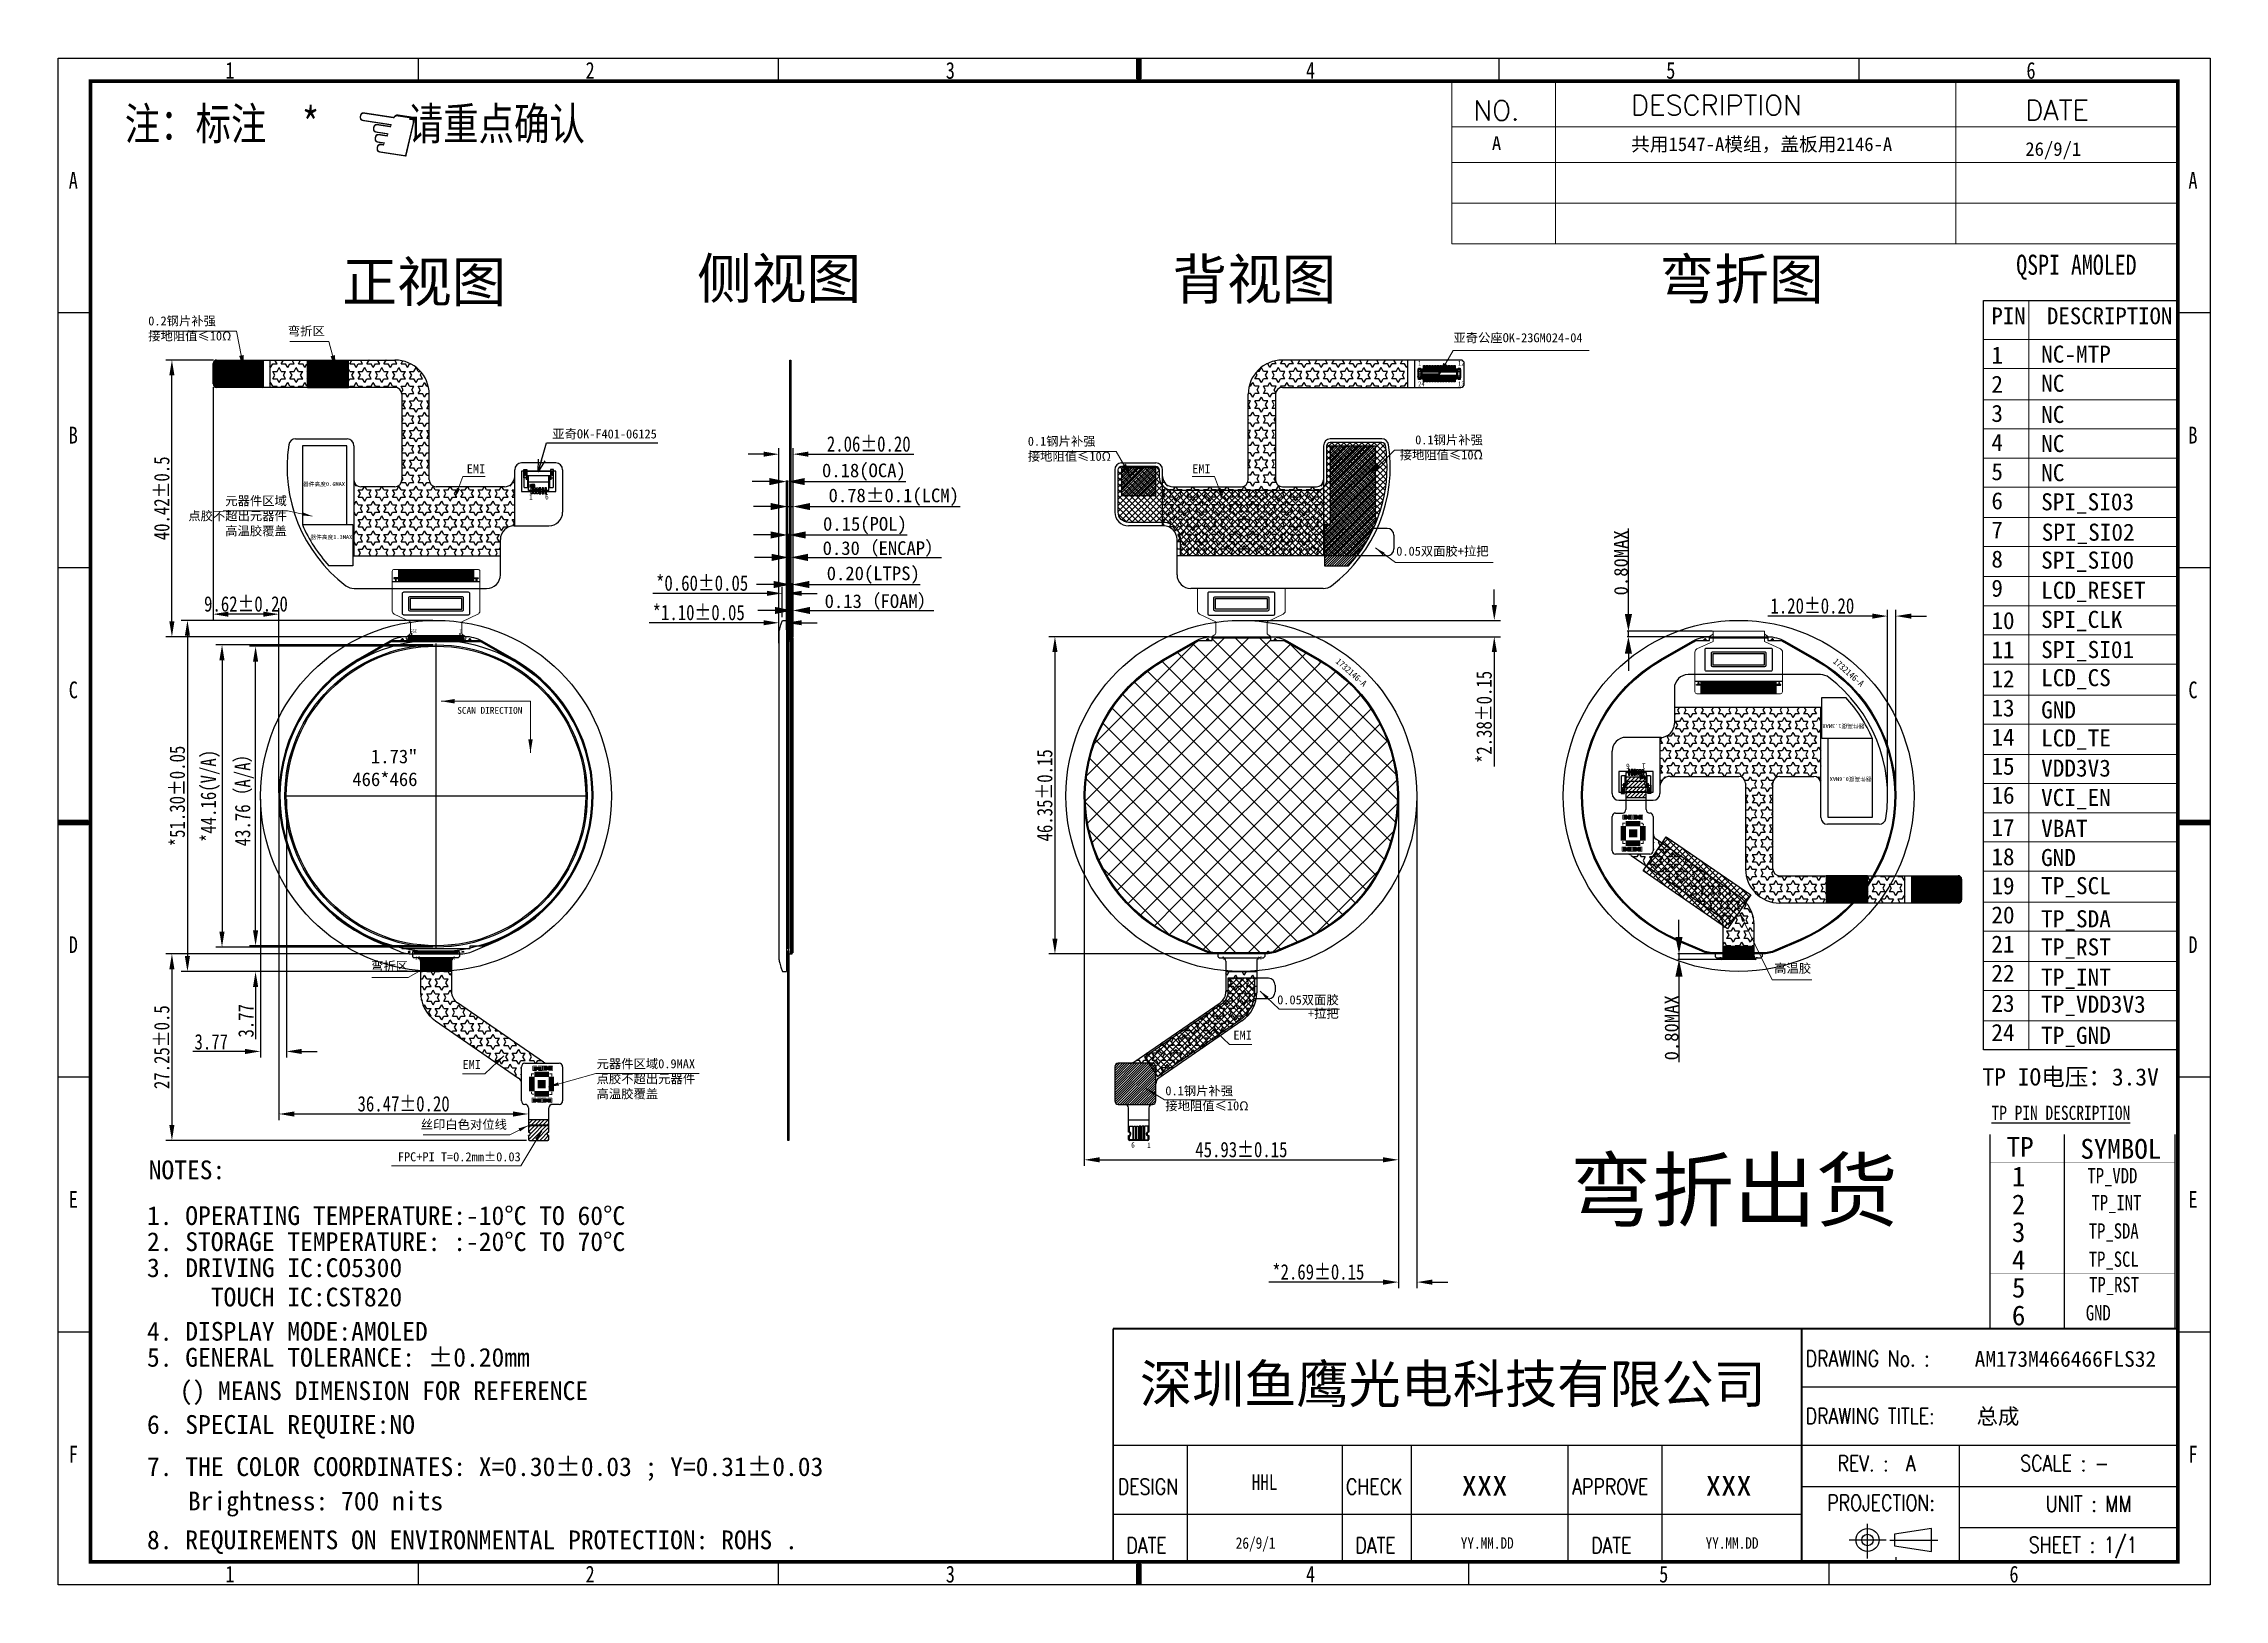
# Model space of a CAD drawing. Header units: inches. Extents: x 1586 to 1904, y -864 to -636.
import ezdxf
from ezdxf.enums import TextEntityAlignment as Align

# ---------------------------------------------------------------- set-up
doc = ezdxf.new("R2010")
doc.units = ezdxf.units.IN
doc.header["$LTSCALE"] = 0.909449
doc.header["$MEASUREMENT"] = 0
doc.header["$PDMODE"] = 3
doc.header["$PDSIZE"] = 0.3125
doc.linetypes.add('CENTER', pattern=[0.6, 0.375, -0.075, 0.075, -0.075])
doc.layers.get('0').update_dxf_attribs({"linetype": 'CONTINUOUS'})
doc.layers.get('Defpoints').update_dxf_attribs({"linetype": 'CONTINUOUS'})
for name, color, linetype in [('01 Copper', 3, 'CONTINUOUS'), ('03 Solder resist', 6, 'CONTINUOUS'), ('04 Chip', 20, 'CONTINUOUS'), ('06 Cutline', 4, 'CONTINUOUS'), ('07 Potting', 132, 'CONTINUOUS'), ('09 Center_line', 1, 'CONTINUOUS'), ('13 OL no.', 190, 'CONTINUOUS'), ('14 OL name', 220, 'CONTINUOUS'), ('23GG_DXF_CONTINUOUS_LINE', 7, 'CONTINUOUS'), ('_OK-23GM024-DXF_CONTINUOUS_LINE', 7, 'CONTINUOUS'), ('DIM', 7, 'CONTINUOUS'), ('DIM（标注）', 3, 'CONTINUOUS'), ('FPC-143_DXF_CONTINUOUS_LINE', 7, 'CONTINUOUS'), ('tableLine', 7, 'CONTINUOUS'), ('TOPLAYER', 1, 'CONTINUOUS'), ('TopOverlay', 2, 'CONTINUOUS'), ('TOPPASTE', 8, 'CONTINUOUS'), ('TOPSOLDER', 216, 'CONTINUOUS'), ('TP-FPC', 43, 'CONTINUOUS'), ('图框', 7, 'CONTINUOUS'), ('标注', 3, 'CONTINUOUS')]:
    doc.layers.add(name, color=color, linetype=linetype)
doc.layers.add('中心线', color=1, linetype='CENTER', lineweight=0)
doc.layers.add('剖面', color=7, linetype='CONTINUOUS', lineweight=13)
doc.styles.add('Arial', font='txt.shx')
doc.styles.add('CCN-1', font='', dxfattribs={"width": 0.85})
doc.styles.add('MBC_Arial_Font', font='arial.ttf')
doc.styles.add('romans', font='romans.shx')
doc.styles.add('RS', font='txt.shx', dxfattribs={"width": 0.95})
doc.styles.get("Standard").update_dxf_attribs({"font": 'txt', "width": 0.8})
doc.styles.add('TITLE', font='arial.ttf')
doc.styles.add('中文', font='')
doc.styles.add('其它汉字', font='', dxfattribs={"width": 0.85})
doc.styles.add('宋', font='', dxfattribs={"height": 2})
doc.styles.add('宋体', font='', dxfattribs={"width": 0.8})
doc.styles.get('CCN-1').set_extended_font_data('SimSun')
doc.styles.get('中文').set_extended_font_data('SimSun')
doc.styles.get('其它汉字').set_extended_font_data('宋体')
doc.styles.get('宋').set_extended_font_data('SimSun')
doc.styles.get('宋体').set_extended_font_data('SimSun')
doc.dimstyles.new('DIM', dxfattribs={"dimtxt": 3, "dimasz": 2, "dimexe": 0.5, "dimexo": 0.5, "dimgap": 0.2, "dimtad": 1, "dimdsep": 46, "dimtxsty": 'Arial', "dimcen": 0, "dimclrd": 3, "dimclre": 3, "dimadec": 0, "dimazin": 2, "dimtfac": 1, "dimtmove": 0, "dimatfit": 3, "dimfxl": 1, "dimtolj": 1, "dimtzin": 0, "dimlwd": 20, "dimlwe": 20, "dimarcsym": 0})
doc.dimstyles.new('DIM-CCN', dxfattribs={"dimscale": 0.9, "dimtxt": 1.7, "dimasz": 1.8, "dimexe": 1.5, "dimexo": 0.5, "dimgap": 0.3, "dimtad": 1, "dimzin": 0, "dimdsep": 46, "dimtxsty": 'CCN-1', "dimblk": 'OPEN30', "dimcen": 0.05, "dimclrd": 256, "dimclre": 256, "dimclrt": 256, "dimadec": 0, "dimazin": 0, "dimtfac": 1, "dimtofl": 0, "dimtmove": 0, "dimatfit": 3, "dimldrblk": 'OPEN30', "dimfxl": 1, "dimtolj": 1, "dimtzin": 0, "dimlwd": -1, "dimlwe": -1, "dimarcsym": 0})
doc.dimstyles.new('DIMSTYLE_2$0', dxfattribs={"dimtxt": 1.2, "dimasz": 1.2, "dimexe": 0.18, "dimexo": 0.0625, "dimgap": 0.09, "dimtad": 1, "dimzin": 0, "dimdsep": 46, "dimtxsty": 'Standard', "dimblk": '_FILLED', "dimcen": 0.09, "dimclrd": 2, "dimclre": 2, "dimclrt": 2, "dimadec": 0, "dimazin": 0, "dimtp": 0.1, "dimtm": 0.1, "dimtfac": 1, "dimtmove": 0, "dimatfit": 3, "dimldrblk": '_FILLED', "dimfxl": 1, "dimtolj": 1, "dimtzin": 0, "dimarcsym": 0})
doc.dimstyles.new('ISO-25', dxfattribs={"dimtxt": 2.5, "dimasz": 2.5, "dimexe": 1.25, "dimexo": 0.625, "dimtad": 1, "dimtxsty": 'Standard', "dimcen": 2.5, "dimadec": 0, "dimazin": 0, "dimtfac": 1, "dimtmove": 0, "dimatfit": 3, "dimfxl": 1, "dimarcsym": 0})
doc.dimstyles.new('ISO-25$7', dxfattribs={"dimscale": 0.5, "dimtxt": 2.5, "dimasz": 2, "dimexe": 1.25, "dimexo": 0.625, "dimtad": 0, "dimdsep": 46, "dimtxsty": 'TITLE', "dimcen": 2.5, "dimclrd": 7, "dimclre": 256, "dimclrt": 7, "dimadec": 0, "dimazin": 0, "dimtfac": 1, "dimtmove": 0, "dimatfit": 0, "dimfxl": 1, "dimlwd": 9, "dimlwe": 9, "dimarcsym": 0})
doc.dimstyles.new('STANDARD$7', dxfattribs={"dimtxt": 1.5, "dimasz": 0.3, "dimexe": 0.25, "dimexo": 0.25, "dimgap": 0.25, "dimtad": 0, "dimzin": 0, "dimdsep": 46, "dimtxsty": 'Standard', "dimcen": 0.5, "dimclrd": 256, "dimclre": 5, "dimclrt": 256, "dimazin": 0, "dimtfac": 1, "dimtmove": 0, "dimatfit": 1, "dimfxl": 1, "dimtolj": 1, "dimtzin": 0, "dimlwd": -1, "dimarcsym": 0})
pattern_1 = [(45, (404.70532, -5.52058), (-0.176776695, 0.176776695), [])]
pattern_2 = [(0, (426.7074, -5.5206), (0, 1.08253175), [0.625, -0.625]), (60, (426.7074, -5.5206), (-0.9375, 0.5412659), [0.625, -0.625]), (120, (427.0199, -4.9793), (-0.9375, -0.5412659), [0.625, -0.625])]
pattern_3 = [(180, (2977.1053, -5.5206), (0, 1.08253175), [0.625, -0.625]), (120, (2977.1053, -5.5206), (0.9375, 0.5412659), [0.625, -0.625]), (60, (2976.7928, -4.9793), (0.9375, -0.5412659), [0.625, -0.625])]

# ---------------------------------------------------------------- blocks, each defined once
blk = doc.blocks.new('A$C5D5B2502')
at = {"color": 3, "lineweight": 9, "extrusion": (0, 0, -1), "insert": (0.313, 2.205), "char_height": 2.2, "width": 1.7931, "attachment_point": 1, "text_direction": (0.707107, -0.707107, 0), "style": 'RS'}
blk.add_mtext('\\fWingdings|b0|i0|c2|p2;E', dxfattribs=at)
blk = doc.blocks.new('3')
at = {"layer": 'DIM', "extrusion": (0, 0, -1), "xscale": 1.882916887164354, "yscale": 1.882916887163899, "zscale": -1.882916887163784, "rotation": 180}
blk.add_blockref('A$C5D5B2502', (-1621.2, 1416.43), dxfattribs=at)
blk = doc.blocks.new('GVO3310')
at = {"color": 1}
for p, q in [((3745.23, -497.98), (3758.03, -497.98)), ((3755.74, -505.9), (3747.51, -505.9))]:
    blk.add_line(p, q, dxfattribs=at)
at = {"layer": '01 Copper'}
for p, q in [((3751.91, -506.48), (3751.91, -505.9)), ((3751.92, -505.9), (3751.92, -506.48))]:
    blk.add_line(p, q, dxfattribs=at)
for points in [[(3746.15, -496.19), (3746.15, -496.29), (3746.13, -496.32), (3746.13, -497.44), (3745.48, -497.44), (3745.48, -497.54), (3745.68, -497.54), (3745.68, -497.84), (3745.78, -497.84), (3745.78, -497.54), (3746.13, -497.54), (3746.13, -497.98)], [(3746.2, -497.98), (3746.2, -496.32), (3746.18, -496.29), (3746.18, -496.19)], [(3746.28, -496.19), (3746.28, -496.29), (3746.26, -496.32), (3746.26, -497.98)], [(3746.33, -497.98), (3746.33, -496.32), (3746.31, -496.29), (3746.31, -496.19)], [(3746.41, -496.19), (3746.41, -496.29), (3746.39, -496.32), (3746.39, -497.98)], [(3746.46, -497.98), (3746.46, -496.32), (3746.44, -496.29), (3746.44, -496.19)], [(3746.54, -496.19), (3746.54, -496.29), (3746.52, -496.32), (3746.52, -497.98)], [(3746.59, -497.98), (3746.59, -496.32), (3746.57, -496.29), (3746.57, -496.19)], [(3746.67, -496.19), (3746.67, -496.29), (3746.65, -496.32), (3746.65, -497.98)], [(3746.72, -497.98), (3746.72, -496.32), (3746.7, -496.29), (3746.7, -496.19)], [(3746.8, -496.19), (3746.8, -496.29), (3746.78, -496.32), (3746.78, -497.98)], [(3746.85, -497.98), (3746.85, -496.32), (3746.83, -496.29), (3746.83, -496.19)], [(3746.93, -496.19), (3746.93, -496.29), (3746.91, -496.32), (3746.91, -497.98)], [(3746.96, -496.19), (3746.96, -496.29), (3746.98, -496.32), (3746.98, -497.98)], [(3747.04, -497.98), (3747.04, -496.32), (3747.06, -496.29), (3747.06, -496.19)], [(3747.09, -496.19), (3747.09, -496.29), (3747.11, -496.32), (3747.11, -497.98)], [(3747.19, -496.19), (3747.19, -496.29), (3747.17, -496.32), (3747.17, -497.98)], [(3747.24, -497.98), (3747.24, -496.32), (3747.22, -496.29), (3747.22, -496.19)], [(3747.32, -496.19), (3747.32, -496.29), (3747.3, -496.32), (3747.3, -497.98)], [(3747.37, -497.98), (3747.37, -496.32), (3747.35, -496.29), (3747.35, -496.19)], [(3747.45, -496.19), (3747.45, -496.29), (3747.43, -496.32), (3747.43, -497.98)], [(3747.5, -497.98), (3747.5, -496.32), (3747.48, -496.29), (3747.48, -496.19)], [(3747.58, -496.19), (3747.58, -496.29), (3747.56, -496.32), (3747.56, -497.98)], [(3747.63, -497.98), (3747.63, -496.32), (3747.61, -496.29), (3747.61, -496.19)], [(3747.69, -497.98), (3747.69, -496.32), (3747.71, -496.29), (3747.71, -496.19)], [(3747.74, -496.19), (3747.74, -496.29), (3747.76, -496.32), (3747.76, -497.98)], [(3747.84, -496.19), (3747.84, -496.29), (3747.82, -496.32), (3747.82, -497.98)], [(3747.89, -497.98), (3747.89, -496.32), (3747.87, -496.29), (3747.87, -496.19)], [(3747.97, -496.19), (3747.97, -496.29), (3747.95, -496.32), (3747.95, -497.98)], [(3748.02, -497.98), (3748.02, -496.32), (3748, -496.29), (3748, -496.19)], [(3748.1, -496.19), (3748.1, -496.29), (3748.08, -496.32), (3748.08, -497.98)], [(3748.15, -497.98), (3748.15, -496.32), (3748.13, -496.29), (3748.13, -496.19)], [(3748.21, -497.98), (3748.21, -496.32), (3748.23, -496.29), (3748.23, -496.19)], [(3748.26, -496.19), (3748.26, -496.29), (3748.28, -496.32), (3748.28, -497.98)], [(3748.47, -497.98), (3748.47, -496.32), (3748.49, -496.29), (3748.49, -496.19)], [(3748.52, -496.19), (3748.52, -496.29), (3748.54, -496.32), (3748.54, -497.98)], [(3748.6, -497.98), (3748.6, -496.32), (3748.62, -496.29), (3748.62, -496.19)], [(3748.65, -496.19), (3748.65, -496.29), (3748.67, -496.32), (3748.67, -497.98)], [(3748.73, -497.98), (3748.73, -496.32), (3748.75, -496.29), (3748.75, -496.19)], [(3748.78, -496.19), (3748.78, -496.29), (3748.8, -496.32), (3748.8, -497.98)], [(3748.86, -497.98), (3748.86, -496.32), (3748.88, -496.29), (3748.88, -496.19)], [(3748.91, -496.19), (3748.91, -496.29), (3748.93, -496.32), (3748.93, -497.98)], [(3748.99, -497.98), (3748.99, -496.32), (3749.01, -496.29), (3749.01, -496.19)], [(3749.04, -496.19), (3749.04, -496.29), (3749.06, -496.32), (3749.06, -497.98)], [(3749.12, -497.98), (3749.12, -496.32), (3749.14, -496.29), (3749.14, -496.19)], [(3749.17, -496.19), (3749.17, -496.29), (3749.19, -496.32), (3749.19, -497.98)], [(3749.25, -497.98), (3749.25, -496.32), (3749.27, -496.29), (3749.27, -496.19)], [(3749.3, -496.19), (3749.3, -496.29), (3749.32, -496.32), (3749.32, -497.98)], [(3749.38, -497.98), (3749.38, -496.32), (3749.4, -496.29), (3749.4, -496.19)], [(3749.43, -496.19), (3749.43, -496.29), (3749.45, -496.32), (3749.45, -497.98)], [(3749.51, -497.98), (3749.51, -496.32), (3749.53, -496.29), (3749.53, -496.19)], [(3749.56, -496.19), (3749.56, -496.29), (3749.58, -496.32), (3749.58, -497.98)], [(3749.64, -497.98), (3749.64, -496.32), (3749.66, -496.29), (3749.66, -496.19)], [(3749.69, -496.19), (3749.69, -496.29), (3749.71, -496.32), (3749.71, -497.98)], [(3749.77, -497.98), (3749.77, -496.32), (3749.79, -496.29), (3749.79, -496.19)], [(3749.82, -496.19), (3749.82, -496.29), (3749.84, -496.32), (3749.84, -497.98)], [(3749.92, -496.19), (3749.92, -496.29), (3749.9, -496.32), (3749.9, -497.98)], [(3749.97, -497.98), (3749.97, -496.32), (3749.95, -496.29), (3749.95, -496.19)], [(3750.03, -497.98), (3750.03, -496.32), (3750.05, -496.29), (3750.05, -496.19)], [(3750.08, -496.19), (3750.08, -496.29), (3750.1, -496.32), (3750.1, -497.98)], [(3750.16, -497.98), (3750.16, -496.32), (3750.18, -496.29), (3750.18, -496.19)], [(3750.21, -496.19), (3750.21, -496.29), (3750.23, -496.32), (3750.23, -497.98)], [(3750.29, -497.98), (3750.29, -496.32), (3750.31, -496.29), (3750.31, -496.19)], [(3750.34, -496.19), (3750.34, -496.29), (3750.36, -496.32), (3750.36, -497.98)], [(3750.42, -497.98), (3750.42, -496.32), (3750.44, -496.29), (3750.44, -496.19)], [(3750.47, -496.19), (3750.47, -496.29), (3750.49, -496.32), (3750.49, -497.98)], [(3750.68, -497.98), (3750.68, -496.32), (3750.7, -496.29), (3750.7, -496.19)], [(3750.73, -496.19), (3750.73, -496.29), (3750.75, -496.32), (3750.75, -497.98)], [(3750.81, -497.98), (3750.81, -496.32), (3750.83, -496.29), (3750.83, -496.19)], [(3750.86, -496.19), (3750.86, -496.29), (3750.88, -496.32), (3750.88, -497.98)], [(3751.07, -497.98), (3751.07, -496.32), (3751.09, -496.29), (3751.09, -496.19)], [(3751.12, -496.19), (3751.12, -496.29), (3751.14, -496.32), (3751.14, -497.98)], [(3751.2, -497.98), (3751.2, -496.32), (3751.22, -496.29), (3751.22, -496.19)], [(3751.25, -496.19), (3751.25, -496.29), (3751.27, -496.32), (3751.27, -497.98)], [(3751.46, -497.98), (3751.46, -496.32), (3751.48, -496.29), (3751.48, -496.19)], [(3751.51, -496.19), (3751.51, -496.29), (3751.53, -496.32), (3751.53, -497.98)], [(3751.59, -497.98), (3751.59, -496.32), (3751.61, -496.29), (3751.61, -496.19)], [(3751.64, -496.19), (3751.64, -496.29), (3751.66, -496.32), (3751.66, -497.98)], [(3751.74, -496.19), (3751.74, -496.29), (3751.72, -496.32), (3751.72, -497.98)], [(3751.79, -497.98), (3751.79, -496.32), (3751.77, -496.29), (3751.77, -496.19)], [(3751.85, -497.98), (3751.85, -496.32), (3751.87, -496.29), (3751.87, -496.19)], [(3751.9, -496.19), (3751.9, -496.29), (3751.92, -496.32), (3751.92, -497.98)], [(3752.13, -496.19), (3752.13, -496.29), (3752.11, -496.32), (3752.11, -497.98)], [(3752.18, -497.98), (3752.18, -496.32), (3752.16, -496.29), (3752.16, -496.19)], [(3752.24, -497.98), (3752.24, -496.32), (3752.26, -496.29), (3752.26, -496.19)], [(3752.29, -496.19), (3752.29, -496.29), (3752.31, -496.32), (3752.31, -497.98)], [(3752.37, -497.98), (3752.37, -496.32), (3752.39, -496.29), (3752.39, -496.19)], [(3752.42, -496.19), (3752.42, -496.29), (3752.44, -496.32), (3752.44, -497.98)], [(3752.5, -497.98), (3752.5, -496.32), (3752.52, -496.29), (3752.52, -496.19)], [(3752.55, -496.19), (3752.55, -496.29), (3752.57, -496.32), (3752.57, -497.98)], [(3752.63, -497.98), (3752.63, -496.32), (3752.65, -496.29), (3752.65, -496.19)], [(3752.68, -496.19), (3752.68, -496.29), (3752.7, -496.32), (3752.7, -497.98)], [(3752.78, -496.19), (3752.78, -496.29), (3752.76, -496.32), (3752.76, -497.98)], [(3752.83, -497.98), (3752.83, -496.32), (3752.81, -496.29), (3752.81, -496.19)], [(3752.91, -496.19), (3752.91, -496.29), (3752.89, -496.32), (3752.89, -497.98)], [(3752.96, -497.98), (3752.96, -496.32), (3752.94, -496.29), (3752.94, -496.19)], [(3753.04, -496.19), (3753.04, -496.29), (3753.02, -496.32), (3753.02, -497.98)], [(3753.09, -497.98), (3753.09, -496.32), (3753.07, -496.29), (3753.07, -496.19)], [(3753.17, -496.19), (3753.17, -496.29), (3753.15, -496.32), (3753.15, -497.98)], [(3753.22, -497.98), (3753.22, -496.32), (3753.2, -496.29), (3753.2, -496.19)], [(3753.28, -497.98), (3753.28, -496.32), (3753.3, -496.29), (3753.3, -496.19)], [(3753.33, -496.19), (3753.33, -496.29), (3753.35, -496.32), (3753.35, -497.98)], [(3753.43, -496.19), (3753.43, -496.29), (3753.41, -496.32), (3753.41, -497.98)], [(3753.48, -497.98), (3753.48, -496.32), (3753.46, -496.29), (3753.46, -496.19)], [(3753.56, -496.19), (3753.56, -496.29), (3753.54, -496.32), (3753.54, -497.98)], [(3753.61, -497.98), (3753.61, -496.32), (3753.59, -496.29), (3753.59, -496.19)], [(3753.69, -496.19), (3753.69, -496.29), (3753.67, -496.32), (3753.67, -497.98)], [(3753.74, -497.98), (3753.74, -496.32), (3753.72, -496.29), (3753.72, -496.19)], [(3753.8, -497.98), (3753.8, -496.32), (3753.82, -496.29), (3753.82, -496.19)], [(3753.85, -496.19), (3753.85, -496.29), (3753.87, -496.32), (3753.87, -497.98)], [(3753.93, -497.98), (3753.93, -496.32), (3753.95, -496.29), (3753.95, -496.19)], [(3753.98, -496.19), (3753.98, -496.29), (3754, -496.32), (3754, -497.98)], [(3754.08, -496.19), (3754.08, -496.29), (3754.06, -496.32), (3754.06, -497.98)], [(3754.13, -497.98), (3754.13, -496.32), (3754.11, -496.29), (3754.11, -496.19)], [(3754.21, -496.19), (3754.21, -496.29), (3754.19, -496.32), (3754.19, -497.98)], [(3754.26, -497.98), (3754.26, -496.32), (3754.24, -496.29), (3754.24, -496.19)], [(3754.34, -496.19), (3754.34, -496.29), (3754.32, -496.32), (3754.32, -497.98)], [(3754.39, -497.98), (3754.39, -496.32), (3754.37, -496.29), (3754.37, -496.19)], [(3754.47, -496.19), (3754.47, -496.29), (3754.45, -496.32), (3754.45, -497.98)], [(3754.52, -497.98), (3754.52, -496.32), (3754.5, -496.29), (3754.5, -496.19)], [(3754.58, -497.98), (3754.58, -496.32), (3754.6, -496.29), (3754.6, -496.19)], [(3754.63, -496.19), (3754.63, -496.29), (3754.65, -496.32), (3754.65, -497.98)], [(3754.71, -497.98), (3754.71, -496.32), (3754.73, -496.29), (3754.73, -496.19)], [(3754.76, -496.19), (3754.76, -496.29), (3754.78, -496.32), (3754.78, -497.98)], [(3754.84, -497.98), (3754.84, -496.32), (3754.86, -496.29), (3754.86, -496.19)], [(3754.89, -496.19), (3754.89, -496.29), (3754.91, -496.32), (3754.91, -497.98)], [(3754.99, -496.19), (3754.99, -496.29), (3754.97, -496.32), (3754.97, -497.98)], [(3755.04, -497.98), (3755.04, -496.32), (3755.02, -496.29), (3755.02, -496.19)], [(3755.12, -496.19), (3755.12, -496.29), (3755.1, -496.32), (3755.1, -497.98)], [(3755.17, -497.98), (3755.17, -496.32), (3755.15, -496.29), (3755.15, -496.19)], [(3755.25, -496.19), (3755.25, -496.29), (3755.23, -496.32), (3755.23, -497.98)], [(3755.3, -497.98), (3755.3, -496.32), (3755.28, -496.29), (3755.28, -496.19)], [(3755.38, -496.19), (3755.38, -496.29), (3755.36, -496.32), (3755.36, -497.98)], [(3755.43, -497.98), (3755.43, -496.32), (3755.41, -496.29), (3755.41, -496.19)], [(3755.51, -496.19), (3755.51, -496.29), (3755.49, -496.32), (3755.49, -497.98)], [(3755.56, -497.98), (3755.56, -496.32), (3755.54, -496.29), (3755.54, -496.19)], [(3755.64, -496.19), (3755.64, -496.29), (3755.62, -496.32), (3755.62, -497.98)], [(3755.69, -497.98), (3755.69, -496.32), (3755.67, -496.29), (3755.67, -496.19)], [(3755.77, -496.19), (3755.77, -496.29), (3755.75, -496.32), (3755.75, -497.98)], [(3755.82, -497.98), (3755.82, -496.32), (3755.8, -496.29), (3755.8, -496.19)], [(3755.9, -496.19), (3755.9, -496.29), (3755.88, -496.32), (3755.88, -497.98)], [(3755.95, -497.98), (3755.95, -496.32), (3755.93, -496.29), (3755.93, -496.19)], [(3756.03, -496.19), (3756.03, -496.29), (3756.01, -496.32), (3756.01, -497.98)], [(3756.08, -497.98), (3756.08, -496.32), (3756.06, -496.29), (3756.06, -496.19)], [(3756.14, -497.98), (3756.14, -496.32), (3756.16, -496.29), (3756.16, -496.19)], [(3756.19, -496.19), (3756.19, -496.29), (3756.21, -496.32), (3756.21, -497.98)], [(3756.29, -496.19), (3756.29, -496.29), (3756.27, -496.32), (3756.27, -497.98)], [(3756.34, -497.98), (3756.34, -496.32), (3756.32, -496.29), (3756.32, -496.19)], [(3756.42, -496.19), (3756.42, -496.29), (3756.4, -496.32), (3756.4, -497.98)], [(3756.47, -497.98), (3756.47, -496.32), (3756.45, -496.29), (3756.45, -496.19)], [(3756.55, -496.19), (3756.55, -496.29), (3756.53, -496.32), (3756.53, -497.98)], [(3756.6, -497.98), (3756.6, -496.32), (3756.58, -496.29), (3756.58, -496.19)], [(3756.68, -496.19), (3756.68, -496.29), (3756.66, -496.32), (3756.66, -497.98)], [(3756.73, -497.98), (3756.73, -496.32), (3756.71, -496.29), (3756.71, -496.19)], [(3756.79, -497.98), (3756.79, -496.32), (3756.81, -496.29), (3756.81, -496.19)], [(3756.86, -497.98), (3756.86, -496.32), (3756.84, -496.29), (3756.84, -496.19)], [(3756.94, -496.19), (3756.94, -496.29), (3756.92, -496.32), (3756.92, -497.98)], [(3756.97, -496.19), (3756.97, -496.29), (3756.99, -496.32), (3756.99, -497.98)], [(3757.05, -497.98), (3757.05, -496.32), (3757.07, -496.29), (3757.07, -496.19)], [(3757.1, -496.19), (3757.1, -496.29), (3757.12, -496.32), (3757.12, -497.44), (3757.77, -497.44), (3757.77, -497.54), (3757.57, -497.54), (3757.57, -497.84), (3757.47, -497.84), (3757.47, -497.54), (3757.12, -497.54), (3757.12, -497.98)], [(3748.09, -505.9), (3748.09, -506.48)], [(3748.1, -506.48), (3748.1, -505.9)], [(3748.12, -505.9), (3748.12, -506.48)], [(3748.13, -506.48), (3748.13, -505.9)], [(3748.14, -505.9), (3748.14, -506.48)], [(3748.15, -505.9), (3748.15, -506.48)], [(3748.16, -506.48), (3748.16, -505.9)], [(3748.18, -505.9), (3748.18, -506.48)], [(3748.19, -506.48), (3748.19, -505.9)], [(3748.2, -505.9), (3748.2, -506.48)], [(3748.21, -506.48), (3748.21, -505.9)], [(3748.22, -505.9), (3748.22, -506.48)], [(3748.24, -505.9), (3748.24, -506.48)], [(3748.25, -506.48), (3748.25, -505.9)], [(3748.26, -505.9), (3748.26, -506.48)], [(3748.27, -506.48), (3748.27, -505.9)], [(3748.28, -505.9), (3748.28, -506.48)], [(3748.3, -505.9), (3748.3, -506.48)], [(3748.31, -506.48), (3748.31, -505.9)], [(3748.32, -505.9), (3748.32, -506.48)], [(3748.33, -506.48), (3748.33, -505.9)], [(3748.34, -505.9), (3748.34, -506.48)], [(3748.36, -506.48), (3748.36, -505.9)], [(3748.37, -506.48), (3748.37, -505.9)], [(3748.38, -505.9), (3748.38, -506.48)], [(3748.39, -506.48), (3748.39, -505.9)], [(3748.4, -505.9), (3748.4, -506.48)], [(3748.42, -506.48), (3748.42, -505.9)], [(3748.43, -505.9), (3748.43, -506.48)], [(3748.44, -506.48), (3748.44, -505.9)], [(3748.45, -505.9), (3748.45, -506.48)], [(3748.46, -506.48), (3748.46, -505.9)], [(3748.48, -505.9), (3748.48, -506.48)], [(3748.49, -506.48), (3748.49, -505.9)], [(3748.5, -505.9), (3748.5, -506.48)], [(3748.51, -506.48), (3748.51, -505.9)], [(3748.52, -505.9), (3748.52, -506.48)], [(3748.54, -506.48), (3748.54, -505.9)], [(3748.55, -505.9), (3748.55, -506.48)], [(3748.56, -506.48), (3748.56, -505.9)], [(3748.57, -505.9), (3748.57, -506.48)], [(3748.58, -506.48), (3748.58, -505.9)], [(3748.6, -505.9), (3748.6, -506.48)], [(3748.61, -506.48), (3748.61, -505.9)], [(3748.62, -505.9), (3748.62, -506.48)], [(3748.63, -506.48), (3748.63, -505.9)], [(3748.64, -505.9), (3748.64, -506.48)], [(3748.66, -506.48), (3748.66, -505.9)], [(3748.67, -505.9), (3748.67, -506.48)], [(3748.68, -506.48), (3748.68, -505.9)], [(3748.69, -505.9), (3748.69, -506.48)], [(3748.7, -506.48), (3748.7, -505.9)], [(3748.72, -505.9), (3748.72, -506.48)], [(3748.73, -506.48), (3748.73, -505.9)], [(3748.74, -505.9), (3748.74, -506.48)], [(3748.75, -506.48), (3748.75, -505.9)], [(3748.76, -505.9), (3748.76, -506.48)], [(3748.78, -506.48), (3748.78, -505.9)], [(3748.79, -505.9), (3748.79, -506.48)], [(3748.8, -506.48), (3748.8, -505.9)], [(3748.81, -505.9), (3748.81, -506.48)], [(3748.82, -506.48), (3748.82, -505.9)], [(3748.84, -505.9), (3748.84, -506.48)], [(3748.85, -506.48), (3748.85, -505.9)], [(3748.86, -505.9), (3748.86, -506.48)], [(3748.87, -506.48), (3748.87, -505.9)], [(3748.88, -505.9), (3748.88, -506.48)], [(3748.9, -506.48), (3748.9, -505.9)], [(3748.91, -505.9), (3748.91, -506.48)], [(3748.92, -506.48), (3748.92, -505.9)], [(3748.93, -505.9), (3748.93, -506.48)], [(3748.94, -506.48), (3748.94, -505.9)], [(3748.96, -505.9), (3748.96, -506.48)], [(3748.97, -506.48), (3748.97, -505.9)], [(3748.98, -505.9), (3748.98, -506.48)], [(3748.99, -506.48), (3748.99, -505.9)], [(3749, -505.9), (3749, -506.48)], [(3749.02, -506.48), (3749.02, -505.9)], [(3749.03, -505.9), (3749.03, -506.48)], [(3749.04, -506.48), (3749.04, -505.9)], [(3749.05, -505.9), (3749.05, -506.48)], [(3749.06, -506.48), (3749.06, -505.9)], [(3749.08, -505.9), (3749.08, -506.48)], [(3749.09, -506.48), (3749.09, -505.9)], [(3749.1, -505.9), (3749.1, -506.48)], [(3749.11, -506.48), (3749.11, -505.9)], [(3749.12, -505.9), (3749.12, -506.48)], [(3749.14, -506.48), (3749.14, -505.9)], [(3749.15, -505.9), (3749.15, -506.48)], [(3749.16, -506.48), (3749.16, -505.9)], [(3749.17, -505.9), (3749.17, -506.48)], [(3749.18, -506.48), (3749.18, -505.9)], [(3749.2, -505.9), (3749.2, -506.48)], [(3749.21, -506.48), (3749.21, -505.9)], [(3749.22, -505.9), (3749.22, -506.48)], [(3749.23, -506.48), (3749.23, -505.9)], [(3749.24, -505.9), (3749.24, -506.48)], [(3749.26, -506.48), (3749.26, -505.9)], [(3749.27, -505.9), (3749.27, -506.48)], [(3749.28, -506.48), (3749.28, -505.9)], [(3749.29, -505.9), (3749.29, -506.48)], [(3749.3, -506.48), (3749.3, -505.9)], [(3749.32, -505.9), (3749.32, -506.48)], [(3749.33, -506.48), (3749.33, -505.9)], [(3749.34, -505.9), (3749.34, -506.48)], [(3749.35, -506.48), (3749.35, -505.9)], [(3749.36, -505.9), (3749.36, -506.48)], [(3749.38, -506.48), (3749.38, -505.9)], [(3749.39, -505.9), (3749.39, -506.48)], [(3749.4, -506.48), (3749.4, -505.9)], [(3749.41, -505.9), (3749.41, -506.48)], [(3749.42, -506.48), (3749.42, -505.9)], [(3749.44, -505.9), (3749.44, -506.48)], [(3749.45, -506.48), (3749.45, -505.9)], [(3749.46, -505.9), (3749.46, -506.48)], [(3749.47, -506.48), (3749.47, -505.9)], [(3749.48, -505.9), (3749.48, -506.48)], [(3749.5, -506.48), (3749.5, -505.9)], [(3749.51, -505.9), (3749.51, -506.48)], [(3749.52, -506.48), (3749.52, -505.9)], [(3749.53, -505.9), (3749.53, -506.48)], [(3749.54, -506.48), (3749.54, -505.9)], [(3749.56, -505.9), (3749.56, -506.48)], [(3749.57, -506.48), (3749.57, -505.9)], [(3749.58, -505.9), (3749.58, -506.48)], [(3749.59, -506.48), (3749.59, -505.9)], [(3749.6, -505.9), (3749.6, -506.48)], [(3749.62, -506.48), (3749.62, -505.9)], [(3749.63, -505.9), (3749.63, -506.48)], [(3749.64, -506.48), (3749.64, -505.9)], [(3749.65, -505.9), (3749.65, -506.48)], [(3749.66, -506.48), (3749.66, -505.9)], [(3749.68, -505.9), (3749.68, -506.48)], [(3749.69, -506.48), (3749.69, -505.9)], [(3749.7, -505.9), (3749.7, -506.48)], [(3749.71, -506.48), (3749.71, -505.9)], [(3749.72, -505.9), (3749.72, -506.48)], [(3749.74, -506.48), (3749.74, -505.9)], [(3749.75, -505.9), (3749.75, -506.48)], [(3749.76, -506.48), (3749.76, -505.9)], [(3749.77, -505.9), (3749.77, -506.48)], [(3749.78, -506.48), (3749.78, -505.9)], [(3749.8, -505.9), (3749.8, -506.48)], [(3749.81, -506.48), (3749.81, -505.9)], [(3749.82, -505.9), (3749.82, -506.48)], [(3749.83, -506.48), (3749.83, -505.9)], [(3749.84, -505.9), (3749.84, -506.48)], [(3749.86, -506.48), (3749.86, -505.9)], [(3749.87, -505.9), (3749.87, -506.48)], [(3749.88, -506.48), (3749.88, -505.9)], [(3749.89, -505.9), (3749.89, -506.48)], [(3749.9, -506.48), (3749.9, -505.9)], [(3749.92, -505.9), (3749.92, -506.48)], [(3749.93, -506.48), (3749.93, -505.9)], [(3749.94, -505.9), (3749.94, -506.48)], [(3749.95, -506.48), (3749.95, -505.9)], [(3749.96, -505.9), (3749.96, -506.48)], [(3749.98, -506.48), (3749.98, -505.9)], [(3749.99, -505.9), (3749.99, -506.48)], [(3750, -506.48), (3750, -505.9)], [(3750.01, -505.9), (3750.01, -506.48)], [(3750.02, -506.48), (3750.02, -505.9)], [(3750.04, -505.9), (3750.04, -506.48)], [(3750.05, -506.48), (3750.05, -505.9)], [(3750.06, -505.9), (3750.06, -506.48)], [(3750.07, -506.48), (3750.07, -505.9)], [(3750.08, -505.9), (3750.08, -506.48)], [(3750.1, -506.48), (3750.1, -505.9)], [(3750.11, -505.9), (3750.11, -506.48)], [(3750.12, -506.48), (3750.12, -505.9)], [(3750.13, -505.9), (3750.13, -506.48)], [(3750.14, -506.48), (3750.14, -505.9)], [(3750.16, -505.9), (3750.16, -506.48)], [(3750.17, -506.48), (3750.17, -505.9)], [(3750.18, -505.9), (3750.18, -506.48)], [(3750.19, -506.48), (3750.19, -505.9)], [(3750.2, -505.9), (3750.2, -506.48)], [(3750.22, -506.48), (3750.22, -505.9)], [(3750.23, -505.9), (3750.23, -506.48)], [(3750.24, -506.48), (3750.24, -505.9)], [(3750.25, -505.9), (3750.25, -506.48)], [(3750.26, -506.48), (3750.26, -505.9)], [(3750.28, -505.9), (3750.28, -506.48)], [(3750.29, -506.48), (3750.29, -505.9)], [(3750.3, -505.9), (3750.3, -506.48)], [(3750.31, -506.48), (3750.31, -505.9)], [(3750.32, -505.9), (3750.32, -506.48)], [(3750.34, -506.48), (3750.34, -505.9)], [(3750.35, -505.9), (3750.35, -506.48)], [(3750.36, -506.48), (3750.36, -505.9)], [(3750.37, -505.9), (3750.37, -506.48)], [(3750.38, -506.48), (3750.38, -505.9)], [(3750.4, -505.9), (3750.4, -506.48)], [(3750.41, -506.48), (3750.41, -505.9)], [(3750.42, -505.9), (3750.42, -506.48)], [(3750.43, -506.48), (3750.43, -505.9)], [(3750.44, -505.9), (3750.44, -506.48)], [(3750.46, -506.48), (3750.46, -505.9)], [(3750.47, -505.9), (3750.47, -506.48)], [(3750.48, -506.48), (3750.48, -505.9)], [(3750.49, -505.9), (3750.49, -506.48)], [(3750.5, -506.48), (3750.5, -505.9)], [(3750.52, -505.9), (3750.52, -506.48)], [(3750.53, -506.48), (3750.53, -505.9)], [(3750.54, -505.9), (3750.54, -506.48)], [(3750.55, -506.48), (3750.55, -505.9)], [(3750.56, -505.9), (3750.56, -506.48)], [(3750.58, -506.48), (3750.58, -505.9)], [(3750.59, -505.9), (3750.59, -506.48)], [(3750.6, -506.48), (3750.6, -505.9)], [(3750.61, -505.9), (3750.61, -506.48)], [(3750.62, -506.48), (3750.62, -505.9)], [(3750.64, -505.9), (3750.64, -506.48)], [(3750.65, -506.48), (3750.65, -505.9)], [(3750.66, -505.9), (3750.66, -506.48)], [(3750.67, -506.48), (3750.67, -505.9)], [(3750.68, -505.9), (3750.68, -506.48)], [(3750.7, -506.48), (3750.7, -505.9)], [(3750.71, -505.9), (3750.71, -506.48)], [(3750.72, -506.48), (3750.72, -505.9)], [(3750.73, -505.9), (3750.73, -506.48)], [(3750.74, -506.48), (3750.74, -505.9)], [(3750.76, -505.9), (3750.76, -506.48)], [(3750.77, -506.48), (3750.77, -505.9)], [(3750.78, -505.9), (3750.78, -506.48)], [(3750.79, -506.48), (3750.79, -505.9)], [(3750.8, -505.9), (3750.8, -506.48)], [(3750.82, -506.48), (3750.82, -505.9)], [(3750.83, -505.9), (3750.83, -506.48)], [(3750.84, -506.48), (3750.84, -505.9)], [(3750.85, -505.9), (3750.85, -506.48)], [(3750.86, -506.48), (3750.86, -505.9)], [(3750.88, -505.9), (3750.88, -506.48)], [(3750.89, -506.48), (3750.89, -505.9)], [(3750.9, -505.9), (3750.9, -506.48)], [(3750.91, -506.48), (3750.91, -505.9)], [(3750.92, -505.9), (3750.92, -506.48)], [(3750.94, -506.48), (3750.94, -505.9)], [(3750.95, -505.9), (3750.95, -506.48)], [(3750.96, -506.48), (3750.96, -505.9)], [(3750.97, -505.9), (3750.97, -506.48)], [(3750.98, -506.48), (3750.98, -505.9)], [(3751, -505.9), (3751, -506.48)], [(3751.01, -506.48), (3751.01, -505.9)], [(3751.02, -505.9), (3751.02, -506.48)], [(3751.03, -506.48), (3751.03, -505.9)], [(3751.04, -505.9), (3751.04, -506.48)], [(3751.06, -506.48), (3751.06, -505.9)], [(3751.07, -505.9), (3751.07, -506.48)], [(3751.08, -506.48), (3751.08, -505.9)], [(3751.09, -505.9), (3751.09, -506.48)], [(3751.1, -506.48), (3751.1, -505.9)], [(3751.12, -505.9), (3751.12, -506.48)], [(3751.13, -506.48), (3751.13, -505.9)], [(3751.14, -505.9), (3751.14, -506.48)], [(3751.15, -506.48), (3751.15, -505.9)], [(3751.16, -505.9), (3751.16, -506.48)], [(3751.18, -506.48), (3751.18, -505.9)], [(3751.19, -506.48), (3751.19, -505.9)], [(3751.2, -505.9), (3751.2, -506.48)], [(3751.21, -505.9), (3751.21, -506.48)], [(3751.22, -506.48), (3751.22, -505.9)], [(3751.24, -506.48), (3751.24, -505.9)], [(3751.25, -505.9), (3751.25, -506.48)], [(3751.26, -505.9), (3751.26, -506.48)], [(3751.27, -506.48), (3751.27, -505.9)], [(3751.28, -505.9), (3751.28, -506.48)], [(3751.3, -506.48), (3751.3, -505.9)], [(3751.31, -505.9), (3751.31, -506.48)], [(3751.32, -506.48), (3751.32, -505.9)], [(3751.33, -505.9), (3751.33, -506.48)], [(3751.34, -506.48), (3751.34, -505.9)], [(3751.36, -505.9), (3751.36, -506.48)], [(3751.37, -506.48), (3751.37, -505.9)], [(3751.38, -505.9), (3751.38, -506.48)], [(3751.39, -506.48), (3751.39, -505.9)], [(3751.4, -505.9), (3751.4, -506.48)], [(3751.42, -506.48), (3751.42, -505.9)], [(3751.43, -505.9), (3751.43, -506.48)], [(3751.44, -506.48), (3751.44, -505.9)], [(3751.45, -505.9), (3751.45, -506.48)], [(3751.46, -506.48), (3751.46, -505.9)], [(3751.48, -505.9), (3751.48, -506.48)], [(3751.49, -506.48), (3751.49, -505.9)], [(3751.5, -506.48), (3751.5, -505.9)], [(3751.51, -505.9), (3751.51, -506.48)], [(3751.52, -505.9), (3751.52, -506.48)], [(3751.54, -506.48), (3751.54, -505.9)], [(3751.55, -505.9), (3751.55, -506.48)], [(3751.56, -506.48), (3751.56, -505.9)], [(3751.57, -505.9), (3751.57, -506.48)], [(3751.58, -506.48), (3751.58, -505.9)], [(3751.6, -505.9), (3751.6, -506.48)], [(3751.61, -506.48), (3751.61, -505.9)], [(3751.62, -505.9), (3751.62, -506.48)], [(3751.63, -506.48), (3751.63, -505.9)], [(3751.64, -506.48), (3751.64, -505.9)], [(3751.66, -505.9), (3751.66, -506.48)], [(3751.67, -505.9), (3751.67, -506.48)], [(3751.68, -506.48), (3751.68, -505.9)], [(3751.69, -505.9), (3751.69, -506.48)], [(3751.7, -506.48), (3751.7, -505.9)], [(3751.72, -505.9), (3751.72, -506.48)], [(3751.73, -506.48), (3751.73, -505.9)], [(3751.74, -505.9), (3751.74, -506.48)], [(3751.75, -506.48), (3751.75, -505.9)], [(3751.76, -505.9), (3751.76, -506.48)], [(3751.78, -506.48), (3751.78, -505.9)], [(3751.79, -505.9), (3751.79, -506.48)], [(3751.8, -506.48), (3751.8, -505.9)], [(3751.81, -505.9), (3751.81, -506.48)], [(3751.82, -506.48), (3751.82, -505.9)], [(3751.84, -505.9), (3751.84, -506.48)], [(3751.85, -506.48), (3751.85, -505.9)], [(3751.86, -505.9), (3751.86, -506.48)], [(3751.87, -506.48), (3751.87, -505.9)], [(3751.88, -505.9), (3751.88, -506.48)], [(3751.9, -506.48), (3751.9, -505.9)], [(3751.93, -505.9), (3751.93, -506.48)], [(3751.94, -506.48), (3751.94, -505.9)], [(3751.96, -505.9), (3751.96, -506.48)], [(3751.97, -505.9), (3751.97, -506.48)], [(3751.98, -506.48), (3751.98, -505.9)], [(3751.99, -506.48), (3751.99, -505.9)], [(3752, -505.9), (3752, -506.48)], [(3752.01, -506.48), (3752.01, -505.9)], [(3752.03, -506.48), (3752.03, -505.9)], [(3752.04, -505.9), (3752.04, -506.48)], [(3752.05, -505.9), (3752.05, -506.48)], [(3752.06, -506.48), (3752.06, -505.9)], [(3752.07, -505.9), (3752.07, -506.48)], [(3752.09, -506.48), (3752.09, -505.9)], [(3752.1, -505.9), (3752.1, -506.48)], [(3752.11, -506.48), (3752.11, -505.9)], [(3752.12, -505.9), (3752.12, -506.48)], [(3752.13, -506.48), (3752.13, -505.9)], [(3752.15, -505.9), (3752.15, -506.48)], [(3752.16, -506.48), (3752.16, -505.9)], [(3752.17, -505.9), (3752.17, -506.48)], [(3752.18, -506.48), (3752.18, -505.9)], [(3752.19, -505.9), (3752.19, -506.48)], [(3752.21, -506.48), (3752.21, -505.9)], [(3752.22, -505.9), (3752.22, -506.48)], [(3752.23, -506.48), (3752.23, -505.9)], [(3752.24, -505.9), (3752.24, -506.48)], [(3752.25, -506.48), (3752.25, -505.9)], [(3752.27, -505.9), (3752.27, -506.48)], [(3752.28, -506.48), (3752.28, -505.9)], [(3752.29, -505.9), (3752.29, -506.48)], [(3752.3, -506.48), (3752.3, -505.9)], [(3752.31, -505.9), (3752.31, -506.48)], [(3752.33, -506.48), (3752.33, -505.9)], [(3752.34, -505.9), (3752.34, -506.48)], [(3752.35, -506.48), (3752.35, -505.9)], [(3752.36, -505.9), (3752.36, -506.48)], [(3752.37, -506.48), (3752.37, -505.9)], [(3752.39, -505.9), (3752.39, -506.48)], [(3752.4, -506.48), (3752.4, -505.9)], [(3752.41, -505.9), (3752.41, -506.48)], [(3752.42, -506.48), (3752.42, -505.9)], [(3752.43, -505.9), (3752.43, -506.48)], [(3752.45, -506.48), (3752.45, -505.9)], [(3752.46, -505.9), (3752.46, -506.48)], [(3752.47, -506.48), (3752.47, -505.9)], [(3752.48, -505.9), (3752.48, -506.48)], [(3752.49, -506.48), (3752.49, -505.9)], [(3752.51, -505.9), (3752.51, -506.48)], [(3752.52, -506.48), (3752.52, -505.9)], [(3752.53, -505.9), (3752.53, -506.48)], [(3752.54, -506.48), (3752.54, -505.9)], [(3752.55, -505.9), (3752.55, -506.48)], [(3752.57, -506.48), (3752.57, -505.9)], [(3752.58, -505.9), (3752.58, -506.48)], [(3752.59, -506.48), (3752.59, -505.9)], [(3752.6, -505.9), (3752.6, -506.48)], [(3752.61, -506.48), (3752.61, -505.9)], [(3752.63, -505.9), (3752.63, -506.48)], [(3752.64, -506.48), (3752.64, -505.9)], [(3752.65, -505.9), (3752.65, -506.48)], [(3752.66, -506.48), (3752.66, -505.9)], [(3752.67, -505.9), (3752.67, -506.48)], [(3752.69, -506.48), (3752.69, -505.9)], [(3752.7, -505.9), (3752.7, -506.48)], [(3752.71, -506.48), (3752.71, -505.9)], [(3752.72, -505.9), (3752.72, -506.48)], [(3752.73, -506.48), (3752.73, -505.9)], [(3752.75, -505.9), (3752.75, -506.48)], [(3752.76, -506.48), (3752.76, -505.9)], [(3752.77, -505.9), (3752.77, -506.48)], [(3752.78, -506.48), (3752.78, -505.9)], [(3752.79, -505.9), (3752.79, -506.48)], [(3752.81, -506.48), (3752.81, -505.9)], [(3752.82, -505.9), (3752.82, -506.48)], [(3752.83, -506.48), (3752.83, -505.9)], [(3752.84, -505.9), (3752.84, -506.48)], [(3752.85, -506.48), (3752.85, -505.9)], [(3752.87, -505.9), (3752.87, -506.48)], [(3752.88, -506.48), (3752.88, -505.9)], [(3752.89, -505.9), (3752.89, -506.48)], [(3752.9, -506.48), (3752.9, -505.9)], [(3752.91, -505.9), (3752.91, -506.48)], [(3752.93, -506.48), (3752.93, -505.9)], [(3752.94, -505.9), (3752.94, -506.48)], [(3752.95, -506.48), (3752.95, -505.9)], [(3752.96, -505.9), (3752.96, -506.48)], [(3752.97, -506.48), (3752.97, -505.9)], [(3752.99, -505.9), (3752.99, -506.48)], [(3753, -506.48), (3753, -505.9)], [(3753.01, -505.9), (3753.01, -506.48)], [(3753.02, -506.48), (3753.02, -505.9)], [(3753.03, -505.9), (3753.03, -506.48)], [(3753.05, -506.48), (3753.05, -505.9)], [(3753.06, -505.9), (3753.06, -506.48)], [(3753.07, -506.48), (3753.07, -505.9)], [(3753.08, -505.9), (3753.08, -506.48)], [(3753.09, -506.48), (3753.09, -505.9)], [(3753.11, -505.9), (3753.11, -506.48)], [(3753.12, -506.48), (3753.12, -505.9)], [(3753.13, -505.9), (3753.13, -506.48)], [(3753.14, -506.48), (3753.14, -505.9)], [(3753.15, -505.9), (3753.15, -506.48)], [(3753.17, -506.48), (3753.17, -505.9)], [(3753.18, -505.9), (3753.18, -506.48)], [(3753.19, -506.48), (3753.19, -505.9)], [(3753.2, -505.9), (3753.2, -506.48)], [(3753.21, -506.48), (3753.21, -505.9)], [(3753.23, -505.9), (3753.23, -506.48)], [(3753.24, -506.48), (3753.24, -505.9)], [(3753.25, -505.9), (3753.25, -506.48)], [(3753.26, -506.48), (3753.26, -505.9)], [(3753.27, -505.9), (3753.27, -506.48)], [(3753.29, -506.48), (3753.29, -505.9)], [(3753.3, -505.9), (3753.3, -506.48)], [(3753.31, -506.48), (3753.31, -505.9)], [(3753.32, -505.9), (3753.32, -506.48)], [(3753.33, -506.48), (3753.33, -505.9)], [(3753.35, -505.9), (3753.35, -506.48)], [(3753.36, -506.48), (3753.36, -505.9)], [(3753.37, -505.9), (3753.37, -506.48)], [(3753.38, -506.48), (3753.38, -505.9)], [(3753.39, -505.9), (3753.39, -506.48)], [(3753.41, -506.48), (3753.41, -505.9)], [(3753.42, -505.9), (3753.42, -506.48)], [(3753.43, -506.48), (3753.43, -505.9)], [(3753.44, -505.9), (3753.44, -506.48)], [(3753.45, -506.48), (3753.45, -505.9)], [(3753.47, -505.9), (3753.47, -506.48)], [(3753.48, -506.48), (3753.48, -505.9)], [(3753.49, -505.9), (3753.49, -506.48)], [(3753.5, -506.48), (3753.5, -505.9)], [(3753.51, -505.9), (3753.51, -506.48)], [(3753.53, -506.48), (3753.53, -505.9)], [(3753.54, -505.9), (3753.54, -506.48)], [(3753.55, -506.48), (3753.55, -505.9)], [(3753.56, -505.9), (3753.56, -506.48)], [(3753.57, -506.48), (3753.57, -505.9)], [(3753.59, -505.9), (3753.59, -506.48)], [(3753.6, -506.48), (3753.6, -505.9)], [(3753.61, -505.9), (3753.61, -506.48)], [(3753.62, -506.48), (3753.62, -505.9)], [(3753.63, -505.9), (3753.63, -506.48)], [(3753.65, -506.48), (3753.65, -505.9)], [(3753.66, -505.9), (3753.66, -506.48)], [(3753.67, -506.48), (3753.67, -505.9)], [(3753.68, -505.9), (3753.68, -506.48)], [(3753.69, -506.48), (3753.69, -505.9)], [(3753.71, -505.9), (3753.71, -506.48)], [(3753.72, -506.48), (3753.72, -505.9)], [(3753.73, -505.9), (3753.73, -506.48)], [(3753.74, -506.48), (3753.74, -505.9)], [(3753.75, -505.9), (3753.75, -506.48)], [(3753.77, -506.48), (3753.77, -505.9)], [(3753.78, -505.9), (3753.78, -506.48)], [(3753.79, -506.48), (3753.79, -505.9)], [(3753.8, -505.9), (3753.8, -506.48)], [(3753.81, -506.48), (3753.81, -505.9)], [(3753.83, -505.9), (3753.83, -506.48)], [(3753.84, -506.48), (3753.84, -505.9)], [(3753.85, -505.9), (3753.85, -506.48)], [(3753.86, -506.48), (3753.86, -505.9)], [(3753.87, -505.9), (3753.87, -506.48)], [(3753.89, -506.48), (3753.89, -505.9)], [(3753.9, -505.9), (3753.9, -506.48)], [(3753.91, -506.48), (3753.91, -505.9)], [(3753.92, -505.9), (3753.92, -506.48)], [(3753.93, -506.48), (3753.93, -505.9)], [(3753.95, -505.9), (3753.95, -506.48)], [(3753.96, -506.48), (3753.96, -505.9)], [(3753.97, -505.9), (3753.97, -506.48)], [(3753.98, -506.48), (3753.98, -505.9)], [(3753.99, -505.9), (3753.99, -506.48)], [(3754.01, -506.48), (3754.01, -505.9)], [(3754.02, -505.9), (3754.02, -506.48)], [(3754.03, -506.48), (3754.03, -505.9)], [(3754.04, -505.9), (3754.04, -506.48)], [(3754.05, -506.48), (3754.05, -505.9)], [(3754.07, -505.9), (3754.07, -506.48)], [(3754.08, -506.48), (3754.08, -505.9)], [(3754.09, -505.9), (3754.09, -506.48)], [(3754.1, -506.48), (3754.1, -505.9)], [(3754.11, -505.9), (3754.11, -506.48)], [(3754.13, -506.48), (3754.13, -505.9)], [(3754.14, -505.9), (3754.14, -506.48)], [(3754.15, -506.48), (3754.15, -505.9)], [(3754.16, -505.9), (3754.16, -506.48)], [(3754.17, -506.48), (3754.17, -505.9)], [(3754.19, -505.9), (3754.19, -506.48)], [(3754.2, -506.48), (3754.2, -505.9)], [(3754.21, -505.9), (3754.21, -506.48)], [(3754.22, -506.48), (3754.22, -505.9)], [(3754.23, -505.9), (3754.23, -506.48)], [(3754.25, -506.48), (3754.25, -505.9)], [(3754.26, -505.9), (3754.26, -506.48)], [(3754.27, -506.48), (3754.27, -505.9)], [(3754.28, -505.9), (3754.28, -506.48)], [(3754.29, -506.48), (3754.29, -505.9)], [(3754.31, -505.9), (3754.31, -506.48)], [(3754.32, -506.48), (3754.32, -505.9)], [(3754.33, -505.9), (3754.33, -506.48)], [(3754.34, -506.48), (3754.34, -505.9)], [(3754.35, -505.9), (3754.35, -506.48)], [(3754.37, -506.48), (3754.37, -505.9)], [(3754.38, -505.9), (3754.38, -506.48)], [(3754.39, -506.48), (3754.39, -505.9)], [(3754.4, -505.9), (3754.4, -506.48)], [(3754.41, -506.48), (3754.41, -505.9)], [(3754.43, -505.9), (3754.43, -506.48)], [(3754.44, -506.48), (3754.44, -505.9)], [(3754.45, -505.9), (3754.45, -506.48)], [(3754.46, -506.48), (3754.46, -505.9)], [(3754.47, -505.9), (3754.47, -506.48)], [(3754.49, -506.48), (3754.49, -505.9)], [(3754.5, -505.9), (3754.5, -506.48)], [(3754.51, -506.48), (3754.51, -505.9)], [(3754.52, -505.9), (3754.52, -506.48)], [(3754.53, -506.48), (3754.53, -505.9)], [(3754.55, -505.9), (3754.55, -506.48)], [(3754.56, -506.48), (3754.56, -505.9)], [(3754.57, -505.9), (3754.57, -506.48)], [(3754.58, -506.48), (3754.58, -505.9)], [(3754.59, -505.9), (3754.59, -506.48)], [(3754.61, -506.48), (3754.61, -505.9)], [(3754.62, -505.9), (3754.62, -506.48)], [(3754.63, -506.48), (3754.63, -505.9)], [(3754.64, -505.9), (3754.64, -506.48)], [(3754.65, -506.48), (3754.65, -505.9)], [(3754.67, -505.9), (3754.67, -506.48)], [(3754.68, -506.48), (3754.68, -505.9)], [(3754.69, -505.9), (3754.69, -506.48)], [(3754.7, -506.48), (3754.7, -505.9)], [(3754.71, -505.9), (3754.71, -506.48)], [(3754.73, -506.48), (3754.73, -505.9)], [(3754.74, -505.9), (3754.74, -506.48)], [(3754.75, -506.48), (3754.75, -505.9)], [(3754.76, -505.9), (3754.76, -506.48)], [(3754.77, -506.48), (3754.77, -505.9)], [(3754.79, -505.9), (3754.79, -506.48)], [(3754.8, -506.48), (3754.8, -505.9)], [(3754.81, -505.9), (3754.81, -506.48)], [(3754.82, -506.48), (3754.82, -505.9)], [(3754.83, -505.9), (3754.83, -506.48)], [(3754.85, -506.48), (3754.85, -505.9)], [(3754.86, -505.9), (3754.86, -506.48)], [(3754.87, -506.48), (3754.87, -505.9)], [(3754.88, -505.9), (3754.88, -506.48)], [(3754.89, -505.9), (3754.89, -506.48)], [(3754.91, -506.48), (3754.91, -505.9)], [(3754.92, -505.9), (3754.92, -506.48)], [(3754.93, -506.48), (3754.93, -505.9)], [(3754.94, -505.9), (3754.94, -506.48)], [(3754.95, -506.48), (3754.95, -505.9)], [(3754.97, -506.48), (3754.97, -505.9)], [(3754.98, -505.9), (3754.98, -506.48)], [(3754.99, -506.48), (3754.99, -505.9)], [(3755, -505.9), (3755, -506.48)], [(3755.01, -506.48), (3755.01, -505.9)], [(3755.03, -505.9), (3755.03, -506.48)], [(3755.04, -505.9), (3755.04, -506.48)], [(3755.05, -506.48), (3755.05, -505.9)], [(3755.06, -505.9), (3755.06, -506.48)], [(3755.07, -506.48), (3755.07, -505.9)], [(3755.09, -505.9), (3755.09, -506.48)], [(3755.1, -506.48), (3755.1, -505.9)], [(3755.11, -506.48), (3755.11, -505.9)], [(3755.12, -506.48), (3755.12, -505.9)], [(3755.13, -505.9), (3755.13, -506.48)], [(3755.15, -506.48), (3755.15, -505.9)], [(3755.16, -505.9), (3755.16, -506.48)]]:
    blk.add_lwpolyline(points, dxfattribs=at)
at = {"layer": '01 Copper', "color": 3, "linetype": 'Continuous', "lineweight": 0}
for points in [[(3748.34, -497.98), (3748.34, -496.32), (3748.36, -496.29), (3748.36, -496.19)], [(3748.39, -496.19), (3748.39, -496.29), (3748.41, -496.32), (3748.41, -497.98)]]:
    blk.add_lwpolyline(points, dxfattribs=at)
at = {"layer": '01 Copper', "linetype": 'Continuous', "lineweight": 0}
for points in [[(3750.57, -496.19), (3750.57, -496.29), (3750.55, -496.32), (3750.55, -497.98)], [(3750.62, -497.98), (3750.62, -496.32), (3750.6, -496.29), (3750.6, -496.19)], [(3750.96, -496.19), (3750.96, -496.29), (3750.94, -496.32), (3750.94, -497.98)], [(3751.01, -497.98), (3751.01, -496.32), (3750.99, -496.29), (3750.99, -496.19)], [(3751.35, -496.19), (3751.35, -496.29), (3751.33, -496.32), (3751.33, -497.98)], [(3751.4, -497.98), (3751.4, -496.32), (3751.38, -496.29), (3751.38, -496.19)]]:
    blk.add_lwpolyline(points, dxfattribs=at)
at = {"layer": '01 Copper', "lineweight": 0}
for points in [[(3751.98, -497.98), (3751.98, -496.32), (3752, -496.29), (3752, -496.19)], [(3752.03, -496.19), (3752.03, -496.29), (3752.05, -496.32), (3752.05, -497.98)]]:
    blk.add_lwpolyline(points, dxfattribs=at)
at = {"layer": '01 Copper'}
for points in [[(3747.64, -506.18), (3747.7, -506.18), (3747.7, -506.25), (3747.77, -506.25), (3747.77, -506.31), (3747.7, -506.31), (3747.7, -506.38), (3747.64, -506.38), (3747.64, -506.31), (3747.57, -506.31), (3747.57, -506.25), (3747.64, -506.25)], [(3747.7, -506.11), (3747.7, -505.9), (3747.64, -505.9), (3747.64, -506.11)], [(3747.79, -506.11), (3747.79, -505.9), (3747.73, -505.9), (3747.73, -506.11)], [(3747.89, -506.11), (3747.89, -505.9), (3747.83, -505.9), (3747.83, -506.11)], [(3747.92, -505.9), (3747.94, -505.9), (3747.94, -506.48), (3747.92, -506.48)], [(3747.95, -505.9), (3747.96, -505.9), (3747.96, -506.48), (3747.95, -506.48)], [(3747.97, -505.9), (3747.98, -505.9), (3747.98, -506.48), (3747.97, -506.48)], [(3748, -505.9), (3748.01, -505.9), (3748.01, -506.48), (3748, -506.48)], [(3748.02, -505.9), (3748.03, -505.9), (3748.03, -506.48), (3748.02, -506.48)], [(3748.04, -505.9), (3748.06, -505.9), (3748.06, -506.48), (3748.04, -506.48)], [(3748.07, -505.9), (3748.08, -505.9), (3748.08, -506.48), (3748.07, -506.48)], [(3755.17, -506.48), (3755.17, -505.9), (3755.18, -505.9), (3755.18, -506.48)], [(3755.19, -506.48), (3755.19, -505.9), (3755.21, -505.9), (3755.21, -506.48)], [(3755.22, -506.48), (3755.22, -505.9), (3755.23, -505.9), (3755.23, -506.48)], [(3755.24, -506.48), (3755.24, -505.9), (3755.25, -505.9), (3755.25, -506.48)], [(3755.27, -506.48), (3755.27, -505.9), (3755.28, -505.9), (3755.28, -506.48)], [(3755.29, -506.48), (3755.29, -505.9), (3755.3, -505.9), (3755.3, -506.48)], [(3755.31, -506.48), (3755.31, -505.9), (3755.33, -505.9), (3755.33, -506.48)], [(3755.36, -506.11), (3755.36, -505.9), (3755.42, -505.9), (3755.42, -506.11)], [(3755.46, -506.11), (3755.46, -505.9), (3755.52, -505.9), (3755.52, -506.11)], [(3755.61, -506.18), (3755.55, -506.18), (3755.55, -506.25), (3755.48, -506.25), (3755.48, -506.31), (3755.55, -506.31), (3755.55, -506.38), (3755.61, -506.38), (3755.61, -506.31), (3755.68, -506.31), (3755.68, -506.25), (3755.61, -506.25)], [(3755.55, -506.11), (3755.55, -505.9), (3755.61, -505.9), (3755.61, -506.11)]]:
    blk.add_lwpolyline(points, close=True, dxfattribs=at)
at = {"layer": '03 Solder resist'}
blk.add_lwpolyline([(3747.81, -502.27), (3755.45, -502.27, 0.414214), (3755.65, -502.07), (3755.65, -500.38, 0.414214), (3755.45, -500.18), (3747.81, -500.18, 0.414214), (3747.61, -500.38), (3747.61, -502.07, 0.414214)], format="xyb", close=True, dxfattribs=at)
at = {"layer": '04 Chip'}
blk.add_lwpolyline([(3747.86, -502.02), (3755.4, -502.02), (3755.4, -500.43), (3747.86, -500.43)], close=True, dxfattribs=at)
at = {"layer": '06 Cutline', "lineweight": 0}
blk.add_lwpolyline([(3757.74, -502.74), (3755.38, -503.84), (3755.38, -505.49, 0.226485), (3755.47, -505.69), (3755.72, -505.89, 0.112553), (3755.82, -505.94, -0.347906), (3755.98, -506.13), (3755.98, -506.28, -0.414214), (3755.78, -506.48), (3747.48, -506.48, -0.414214), (3747.28, -506.28), (3747.28, -506.13, -0.345535), (3747.43, -505.94, 0.116429), (3747.53, -505.89), (3747.79, -505.67, 0.220246), (3747.88, -505.48), (3747.88, -503.84), (3745.51, -502.74, -0.291473), (3745.23, -502.28), (3745.23, -496.49, -0.414214), (3745.53, -496.19), (3757.73, -496.19, -0.414214), (3758.03, -496.49), (3758.03, -502.28, -0.291473), (3757.74, -502.74)], format="xyb", dxfattribs=at)
at = {"layer": '07 Potting'}
blk.add_lwpolyline([(3746.93, -499.49), (3756.33, -499.49, -0.414214), (3756.53, -499.69), (3756.53, -502.66, -0.414214), (3756.33, -502.86), (3746.93, -502.86, -0.414214), (3746.73, -502.66), (3746.73, -499.69, -0.414214)], format="xyb", close=True, dxfattribs=at)
at = {"layer": '09 Center_line', "linetype": 'Continuous', "lineweight": 0, "ltscale": 0.1}
for p, q in [((3747.55, -506.28), (3747.8, -506.28)), ((3747.67, -506.42), (3747.67, -506.14)), ((3755.45, -506.28), (3755.7, -506.28)), ((3755.58, -506.42), (3755.58, -506.14))]:
    blk.add_line(p, q, dxfattribs=at)
at = {"layer": '13 OL no.', "style": 'MBC_Arial_Font'}
for s, height, p in [('85', 0.05, (3746.17, -496.95)), ('84', 0.05, (3746.3, -496.95)), ('83', 0.05, (3746.43, -496.95)), ('82', 0.05, (3746.56, -496.95)), ('81', 0.05, (3746.69, -496.95)), ('80', 0.05, (3746.82, -496.95)), ('79', 0.05, (3746.95, -496.95)), ('78', 0.05, (3747.08, -496.95)), ('77', 0.05, (3747.21, -496.95)), ('76', 0.05, (3747.34, -496.95)), ('75', 0.05, (3747.47, -496.95)), ('74', 0.05, (3747.6, -496.95)), ('73', 0.05, (3747.73, -496.95)), ('72', 0.05, (3747.86, -496.95)), ('71', 0.05, (3747.99, -496.95)), ('70', 0.05, (3748.12, -496.95)), ('69', 0.05, (3748.25, -496.95)), ('68', 0.05, (3748.38, -496.95)), ('67', 0.05, (3748.51, -496.95)), ('66', 0.05, (3748.64, -496.95)), ('65', 0.05, (3748.77, -496.95)), ('64', 0.05, (3748.9, -496.95)), ('63', 0.05, (3749.03, -496.95)), ('62', 0.05, (3749.16, -496.95)), ('61', 0.05, (3749.29, -496.95)), ('60', 0.05, (3749.42, -496.95)), ('59', 0.05, (3749.55, -496.95)), ('58', 0.05, (3749.68, -496.95)), ('57', 0.05, (3749.81, -496.95)), ('56', 0.05, (3749.94, -496.95)), ('55', 0.05, (3750.07, -496.95)), ('54', 0.05, (3750.2, -496.95)), ('53', 0.05, (3750.33, -496.95)), ('52', 0.05, (3750.46, -496.95)), ('51', 0.05, (3750.59, -496.95)), ('50', 0.05, (3750.72, -496.95)), ('49', 0.05, (3750.85, -496.95)), ('48', 0.05, (3750.98, -496.95)), ('47', 0.05, (3751.11, -496.95)), ('46', 0.05, (3751.24, -496.95)), ('45', 0.05, (3751.37, -496.95)), ('44', 0.05, (3751.5, -496.95)), ('43', 0.05, (3751.63, -496.95)), ('42', 0.05, (3751.76, -496.95)), ('41', 0.05, (3751.89, -496.95)), ('40', 0.05, (3752.02, -496.95)), ('39', 0.05, (3752.15, -496.95)), ('38', 0.05, (3752.28, -496.95)), ('37', 0.05, (3752.41, -496.95)), ('36', 0.05, (3752.54, -496.95)), ('35', 0.05, (3752.67, -496.95)), ('34', 0.05, (3752.8, -496.95)), ('33', 0.05, (3752.93, -496.95)), ('32', 0.05, (3753.06, -496.95)), ('31', 0.05, (3753.19, -496.95)), ('30', 0.05, (3753.32, -496.95)), ('29', 0.05, (3753.45, -496.95)), ('28', 0.05, (3753.58, -496.95)), ('27', 0.05, (3753.71, -496.95)), ('26', 0.05, (3753.84, -496.95)), ('25', 0.05, (3753.97, -496.95)), ('24', 0.05, (3754.1, -496.95)), ('23', 0.05, (3754.23, -496.95)), ('22', 0.05, (3754.36, -496.95)), ('21', 0.05, (3754.49, -496.95)), ('20', 0.05, (3754.62, -496.95)), ('19', 0.05, (3754.75, -496.95)), ('18', 0.05, (3754.88, -496.95)), ('17', 0.05, (3755.01, -496.95)), ('16', 0.05, (3755.14, -496.95)), ('15', 0.05, (3755.27, -496.95)), ('14', 0.05, (3755.4, -496.95)), ('13', 0.05, (3755.53, -496.95)), ('12', 0.05, (3755.66, -496.95)), ('11', 0.05, (3755.79, -496.95)), ('10', 0.05, (3755.92, -496.95)), ('9', 0.05, (3756.05, -496.95)), ('8', 0.05, (3756.18, -496.95)), ('7', 0.05, (3756.31, -496.95)), ('6', 0.05, (3756.44, -496.95)), ('5', 0.05, (3756.57, -496.95)), ('4', 0.05, (3756.7, -496.95)), ('3', 0.05, (3756.83, -496.95)), ('2', 0.05, (3756.96, -496.95)), ('1', 0.05, (3757.09, -496.95)), ('295', 0.01, (3748.1, -506.19)), ('294', 0.01, (3748.12, -506.19)), ('293', 0.01, (3748.15, -506.19)), ('292', 0.01, (3748.17, -506.19)), ('291', 0.01, (3748.19, -506.19)), ('290', 0.01, (3748.22, -506.19)), ('289', 0.01, (3748.24, -506.19)), ('288', 0.01, (3748.27, -506.19)), ('287', 0.01, (3748.29, -506.19)), ('286', 0.01, (3748.31, -506.19)), ('285', 0.01, (3748.34, -506.19)), ('284', 0.01, (3748.36, -506.19)), ('283', 0.01, (3748.39, -506.19)), ('282', 0.01, (3748.41, -506.19)), ('281', 0.01, (3748.43, -506.19)), ('280', 0.01, (3748.46, -506.19)), ('279', 0.01, (3748.48, -506.19)), ('278', 0.01, (3748.51, -506.19)), ('277', 0.01, (3748.53, -506.19)), ('276', 0.01, (3748.55, -506.19)), ('275', 0.01, (3748.58, -506.19)), ('274', 0.01, (3748.6, -506.19)), ('273', 0.01, (3748.63, -506.19)), ('272', 0.01, (3748.65, -506.19)), ('271', 0.01, (3748.67, -506.19)), ('270', 0.01, (3748.7, -506.19)), ('269', 0.01, (3748.72, -506.19)), ('268', 0.01, (3748.75, -506.19)), ('267', 0.01, (3748.77, -506.19)), ('266', 0.01, (3748.79, -506.19)), ('265', 0.01, (3748.82, -506.19)), ('264', 0.01, (3748.84, -506.19)), ('263', 0.01, (3748.87, -506.19)), ('262', 0.01, (3748.89, -506.19)), ('261', 0.01, (3748.91, -506.19)), ('260', 0.01, (3748.94, -506.19)), ('259', 0.01, (3748.96, -506.19)), ('258', 0.01, (3748.99, -506.19)), ('257', 0.01, (3749.01, -506.19)), ('256', 0.01, (3749.03, -506.19)), ('255', 0.01, (3749.06, -506.19)), ('254', 0.01, (3749.08, -506.19)), ('253', 0.01, (3749.11, -506.19)), ('252', 0.01, (3749.13, -506.19)), ('251', 0.01, (3749.15, -506.19)), ('250', 0.01, (3749.18, -506.19)), ('249', 0.01, (3749.2, -506.19)), ('248', 0.01, (3749.23, -506.19)), ('247', 0.01, (3749.25, -506.19)), ('246', 0.01, (3749.27, -506.19)), ('245', 0.01, (3749.3, -506.19)), ('244', 0.01, (3749.32, -506.19)), ('243', 0.01, (3749.35, -506.19)), ('242', 0.01, (3749.37, -506.19)), ('241', 0.01, (3749.39, -506.19)), ('240', 0.01, (3749.42, -506.19)), ('239', 0.01, (3749.44, -506.19)), ('238', 0.01, (3749.47, -506.19)), ('237', 0.01, (3749.49, -506.19)), ('236', 0.01, (3749.51, -506.19)), ('235', 0.01, (3749.54, -506.19)), ('234', 0.01, (3749.56, -506.19)), ('233', 0.01, (3749.59, -506.19)), ('232', 0.01, (3749.61, -506.19)), ('231', 0.01, (3749.63, -506.19)), ('230', 0.01, (3749.66, -506.19)), ('229', 0.01, (3749.68, -506.19)), ('228', 0.01, (3749.71, -506.19)), ('227', 0.01, (3749.73, -506.19)), ('226', 0.01, (3749.75, -506.19)), ('225', 0.01, (3749.78, -506.19)), ('224', 0.01, (3749.8, -506.19)), ('223', 0.01, (3749.83, -506.19)), ('222', 0.01, (3749.85, -506.19)), ('221', 0.01, (3749.87, -506.19)), ('220', 0.01, (3749.9, -506.19)), ('219', 0.01, (3749.92, -506.19)), ('218', 0.01, (3749.95, -506.19)), ('217', 0.01, (3749.97, -506.19)), ('216', 0.01, (3749.99, -506.19)), ('215', 0.01, (3750.02, -506.19)), ('214', 0.01, (3750.04, -506.19)), ('213', 0.01, (3750.07, -506.19)), ('212', 0.01, (3750.09, -506.19)), ('211', 0.01, (3750.11, -506.19)), ('210', 0.01, (3750.14, -506.19)), ('209', 0.01, (3750.16, -506.19)), ('208', 0.01, (3750.19, -506.19)), ('207', 0.01, (3750.21, -506.19)), ('206', 0.01, (3750.23, -506.19)), ('205', 0.01, (3750.26, -506.19)), ('204', 0.01, (3750.28, -506.19)), ('203', 0.01, (3750.31, -506.19)), ('202', 0.01, (3750.33, -506.19)), ('201', 0.01, (3750.35, -506.19)), ('200', 0.01, (3750.38, -506.19)), ('199', 0.01, (3750.4, -506.19)), ('198', 0.01, (3750.43, -506.19)), ('197', 0.01, (3750.45, -506.19)), ('196', 0.01, (3750.47, -506.19)), ('195', 0.01, (3750.5, -506.19)), ('194', 0.01, (3750.52, -506.19)), ('193', 0.01, (3750.55, -506.19)), ('192', 0.01, (3750.57, -506.19)), ('191', 0.01, (3750.59, -506.19)), ('190', 0.01, (3750.62, -506.19)), ('189', 0.01, (3750.64, -506.19)), ('188', 0.01, (3750.67, -506.19)), ('187', 0.01, (3750.69, -506.19)), ('186', 0.01, (3750.71, -506.19)), ('185', 0.01, (3750.74, -506.19)), ('184', 0.01, (3750.76, -506.19)), ('183', 0.01, (3750.79, -506.19)), ('182', 0.01, (3750.81, -506.19)), ('181', 0.01, (3750.83, -506.19)), ('180', 0.01, (3750.86, -506.19)), ('179', 0.01, (3750.88, -506.19)), ('178', 0.01, (3750.91, -506.19)), ('177', 0.01, (3750.93, -506.19)), ('176', 0.01, (3750.95, -506.19)), ('175', 0.01, (3750.98, -506.19)), ('174', 0.01, (3751, -506.19)), ('173', 0.01, (3751.03, -506.19)), ('172', 0.01, (3751.05, -506.19)), ('171', 0.01, (3751.07, -506.19)), ('170', 0.01, (3751.1, -506.19)), ('169', 0.01, (3751.12, -506.19)), ('168', 0.01, (3751.15, -506.19)), ('167', 0.01, (3751.17, -506.19)), ('166', 0.01, (3751.19, -506.19)), ('165', 0.01, (3751.22, -506.19)), ('164', 0.01, (3751.24, -506.19)), ('163', 0.01, (3751.27, -506.19)), ('162', 0.01, (3751.29, -506.19)), ('161', 0.01, (3751.31, -506.19)), ('160', 0.01, (3751.34, -506.19)), ('159', 0.01, (3751.36, -506.19)), ('158', 0.01, (3751.39, -506.19)), ('157', 0.01, (3751.41, -506.19)), ('156', 0.01, (3751.43, -506.19)), ('155', 0.01, (3751.46, -506.19)), ('154', 0.01, (3751.48, -506.19)), ('153', 0.01, (3751.51, -506.19)), ('152', 0.01, (3751.53, -506.19)), ('151', 0.01, (3751.55, -506.19)), ('150', 0.01, (3751.58, -506.19)), ('149', 0.01, (3751.6, -506.19)), ('148', 0.01, (3751.63, -506.19)), ('147', 0.01, (3751.65, -506.19)), ('146', 0.01, (3751.67, -506.19)), ('145', 0.01, (3751.7, -506.19)), ('144', 0.01, (3751.72, -506.19)), ('143', 0.01, (3751.75, -506.19)), ('142', 0.01, (3751.77, -506.19)), ('141', 0.01, (3751.79, -506.19)), ('140', 0.01, (3751.82, -506.19)), ('139', 0.01, (3751.84, -506.19)), ('138', 0.01, (3751.87, -506.19)), ('137', 0.01, (3751.89, -506.19)), ('136', 0.01, (3751.91, -506.19)), ('135', 0.01, (3751.94, -506.19)), ('134', 0.01, (3751.96, -506.19)), ('133', 0.01, (3751.98, -506.19)), ('132', 0.01, (3752.01, -506.19)), ('131', 0.01, (3752.03, -506.19)), ('130', 0.01, (3752.06, -506.19)), ('129', 0.01, (3752.08, -506.19)), ('128', 0.01, (3752.1, -506.19)), ('127', 0.01, (3752.13, -506.19)), ('126', 0.01, (3752.15, -506.19)), ('125', 0.01, (3752.18, -506.19)), ('124', 0.01, (3752.2, -506.19)), ('123', 0.01, (3752.22, -506.19)), ('122', 0.01, (3752.25, -506.19)), ('121', 0.01, (3752.27, -506.19)), ('120', 0.01, (3752.3, -506.19)), ('119', 0.01, (3752.32, -506.19)), ('118', 0.01, (3752.34, -506.19)), ('117', 0.01, (3752.37, -506.19)), ('116', 0.01, (3752.39, -506.19)), ('115', 0.01, (3752.42, -506.19)), ('114', 0.01, (3752.44, -506.19)), ('113', 0.01, (3752.46, -506.19)), ('112', 0.01, (3752.49, -506.19)), ('111', 0.01, (3752.51, -506.19)), ('110', 0.01, (3752.54, -506.19)), ('109', 0.01, (3752.56, -506.19)), ('108', 0.01, (3752.58, -506.19)), ('107', 0.01, (3752.61, -506.19)), ('106', 0.01, (3752.63, -506.19)), ('105', 0.01, (3752.66, -506.19)), ('104', 0.01, (3752.68, -506.19)), ('103', 0.01, (3752.7, -506.19)), ('102', 0.01, (3752.73, -506.19)), ('101', 0.01, (3752.75, -506.19)), ('100', 0.01, (3752.78, -506.19)), ('99', 0.01, (3752.8, -506.19)), ('98', 0.01, (3752.82, -506.19)), ('97', 0.01, (3752.85, -506.19)), ('96', 0.01, (3752.87, -506.19)), ('95', 0.01, (3752.9, -506.19)), ('94', 0.01, (3752.92, -506.19)), ('93', 0.01, (3752.94, -506.19)), ('92', 0.01, (3752.97, -506.19)), ('91', 0.01, (3752.99, -506.19)), ('90', 0.01, (3753.02, -506.19)), ('89', 0.01, (3753.04, -506.19)), ('88', 0.01, (3753.06, -506.19)), ('87', 0.01, (3753.09, -506.19)), ('86', 0.01, (3753.11, -506.19)), ('85', 0.01, (3753.14, -506.19)), ('84', 0.01, (3753.16, -506.19)), ('83', 0.01, (3753.18, -506.19)), ('82', 0.01, (3753.21, -506.19)), ('81', 0.01, (3753.23, -506.19)), ('80', 0.01, (3753.26, -506.19)), ('79', 0.01, (3753.28, -506.19)), ('78', 0.01, (3753.3, -506.19)), ('77', 0.01, (3753.33, -506.19)), ('76', 0.01, (3753.35, -506.19)), ('75', 0.01, (3753.38, -506.19)), ('74', 0.01, (3753.4, -506.19)), ('73', 0.01, (3753.42, -506.19)), ('72', 0.01, (3753.45, -506.19)), ('71', 0.01, (3753.47, -506.19)), ('70', 0.01, (3753.5, -506.19)), ('69', 0.01, (3753.52, -506.19)), ('68', 0.01, (3753.54, -506.19)), ('67', 0.01, (3753.57, -506.19)), ('66', 0.01, (3753.59, -506.19)), ('65', 0.01, (3753.62, -506.19)), ('64', 0.01, (3753.64, -506.19)), ('63', 0.01, (3753.66, -506.19)), ('62', 0.01, (3753.69, -506.19)), ('61', 0.01, (3753.71, -506.19)), ('60', 0.01, (3753.74, -506.19)), ('59', 0.01, (3753.76, -506.19)), ('58', 0.01, (3753.78, -506.19)), ('57', 0.01, (3753.81, -506.19)), ('56', 0.01, (3753.83, -506.19)), ('55', 0.01, (3753.86, -506.19)), ('54', 0.01, (3753.88, -506.19)), ('53', 0.01, (3753.9, -506.19)), ('52', 0.01, (3753.93, -506.19)), ('51', 0.01, (3753.95, -506.19)), ('50', 0.01, (3753.98, -506.19)), ('49', 0.01, (3754, -506.19)), ('48', 0.01, (3754.02, -506.19)), ('47', 0.01, (3754.05, -506.19)), ('46', 0.01, (3754.07, -506.19)), ('45', 0.01, (3754.1, -506.19)), ('44', 0.01, (3754.12, -506.19)), ('43', 0.01, (3754.14, -506.19)), ('42', 0.01, (3754.17, -506.19)), ('41', 0.01, (3754.19, -506.19)), ('40', 0.01, (3754.22, -506.19)), ('39', 0.01, (3754.24, -506.19)), ('38', 0.01, (3754.26, -506.19)), ('37', 0.01, (3754.29, -506.19)), ('36', 0.01, (3754.31, -506.19)), ('35', 0.01, (3754.34, -506.19)), ('34', 0.01, (3754.36, -506.19)), ('33', 0.01, (3754.38, -506.19)), ('32', 0.01, (3754.41, -506.19)), ('31', 0.01, (3754.43, -506.19)), ('30', 0.01, (3754.46, -506.19)), ('29', 0.01, (3754.48, -506.19)), ('28', 0.01, (3754.5, -506.19)), ('27', 0.01, (3754.53, -506.19)), ('26', 0.01, (3754.55, -506.19)), ('25', 0.01, (3754.58, -506.19)), ('24', 0.01, (3754.6, -506.19)), ('23', 0.01, (3754.62, -506.19)), ('22', 0.01, (3754.65, -506.19)), ('21', 0.01, (3754.67, -506.19)), ('20', 0.01, (3754.7, -506.19)), ('19', 0.01, (3754.72, -506.19)), ('18', 0.01, (3754.74, -506.19)), ('17', 0.01, (3754.77, -506.19)), ('16', 0.01, (3754.79, -506.19)), ('15', 0.01, (3754.82, -506.19)), ('14', 0.01, (3754.84, -506.19)), ('13', 0.01, (3754.86, -506.19)), ('12', 0.01, (3754.89, -506.19)), ('11', 0.01, (3754.91, -506.19)), ('10', 0.01, (3754.94, -506.19)), ('9', 0.01, (3754.96, -506.19)), ('8', 0.01, (3754.98, -506.19)), ('7', 0.01, (3755.01, -506.19)), ('6', 0.01, (3755.03, -506.19)), ('5', 0.01, (3755.06, -506.19)), ('4', 0.01, (3755.08, -506.19)), ('3', 0.01, (3755.1, -506.19)), ('2', 0.01, (3755.13, -506.19)), ('1', 0.01, (3755.15, -506.19))]:
    blk.add_text(s, height=height, rotation=90, dxfattribs=at).set_placement(p, align=Align.MIDDLE_CENTER)
at = {"layer": '14 OL name', "style": 'MBC_Arial_Font'}
for s, height, p in [('MTP_PWR', 0.05, (3747.86, -497.29)), ('HSSI_D0_N', 0.05, (3750.72, -497.29)), ('HSSI_D0_P', 0.05, (3750.85, -497.29)), ('HSSI_CLK_N', 0.05, (3751.11, -497.29)), ('HSSI_CLK_P', 0.05, (3751.24, -497.29)), ('HSSI_D1_N', 0.05, (3751.5, -497.29)), ('HSSI_D1_P', 0.05, (3751.63, -497.29)), ('WRX_SCL', 0.05, (3753.19, -497.29)), ('SDI_RDX', 0.05, (3753.45, -497.29)), ('ELVSS_INT', 0.05, (3754.88, -497.29)), ('ELVDD_INT', 0.05, (3755.14, -497.29)), ('FOF6', 0.05, (3746.17, -497.29)), ('FOF5', 0.05, (3746.3, -497.29)), ('FOF4', 0.05, (3746.43, -497.29)), ('ELVSS', 0.05, (3746.56, -497.29)), ('ELVSS', 0.05, (3746.69, -497.29)), ('ELVSS', 0.05, (3746.82, -497.29)), ('ELVSS', 0.05, (3746.95, -497.29)), ('Dummy', 0.05, (3747.08, -497.29)), ('ELVDD', 0.05, (3747.21, -497.29)), ('ELVDD', 0.05, (3747.34, -497.29)), ('ELVDD', 0.05, (3747.47, -497.29)), ('ELVDD', 0.05, (3747.6, -497.29)), ('DUMMY', 0.05, (3747.73, -497.29)), ('AGND', 0.05, (3747.99, -497.29)), ('VGL', 0.05, (3748.12, -497.29)), ('DUMMY', 0.05, (3748.25, -497.29)), ('PVGL', 0.05, (3748.38, -497.29)), ('Dummy', 0.05, (3748.51, -497.29)), ('PVGH', 0.05, (3748.64, -497.29)), ('VGH', 0.05, (3748.77, -497.29)), ('C51P', 0.05, (3748.9, -497.29)), ('C51N', 0.05, (3749.03, -497.29)), ('C41N', 0.05, (3749.16, -497.29)), ('C41P', 0.05, (3749.29, -497.29)), ('C32N', 0.05, (3749.42, -497.29)), ('C32P', 0.05, (3749.55, -497.29)), ('C31N', 0.05, (3749.68, -497.29)), ('C31P', 0.05, (3749.81, -497.29)), ('AVDD', 0.05, (3749.94, -497.29)), ('C12N', 0.05, (3750.07, -497.29)), ('C12P', 0.05, (3750.2, -497.29)), ('C11N', 0.05, (3750.33, -497.29)), ('C11P', 0.05, (3750.46, -497.29)), ('AGND', 0.05, (3750.59, -497.29)), ('AGND', 0.05, (3750.98, -497.29)), ('AGND', 0.05, (3751.37, -497.29)), ('DGND', 0.05, (3751.76, -497.29)), ('DVDD', 0.05, (3751.89, -497.29)), ('VDDIO', 0.05, (3752.02, -497.29)), ('BSTM', 0.05, (3752.15, -497.29)), ('PSWAP ', 0.05, (3752.28, -497.29)), ('DSWAP ', 0.05, (3752.41, -497.29)), ('IM0', 0.05, (3752.54, -497.29)), ('IM1', 0.05, (3752.67, -497.29)), ('D[1]', 0.05, (3752.8, -497.29)), ('D[0]', 0.05, (3752.93, -497.29)), ('CSX', 0.05, (3753.06, -497.29)), ('DCX', 0.05, (3753.32, -497.29)), ('SDO', 0.05, (3753.58, -497.29)), ('RESX', 0.05, (3753.71, -497.29)), ('TE', 0.05, (3753.84, -497.29)), ('SWIRE', 0.05, (3753.97, -497.29)), ('TE1', 0.05, (3754.1, -497.29)), ('VCI', 0.05, (3754.23, -497.29)), ('VGMP', 0.05, (3754.36, -497.29)), ('VGSP', 0.05, (3754.49, -497.29)), ('VREF', 0.05, (3754.62, -497.29)), ('VCL', 0.05, (3754.75, -497.29)), ('Dummy', 0.05, (3755.01, -497.29)), ('Dummy', 0.05, (3755.27, -497.29)), ('VREFN', 0.05, (3755.4, -497.29)), ('Dummy', 0.05, (3755.53, -497.29)), ('ELVDD', 0.05, (3755.66, -497.29)), ('ELVDD', 0.05, (3755.79, -497.29)), ('ELVDD', 0.05, (3755.92, -497.29)), ('ELVDD', 0.05, (3756.05, -497.29)), ('Dummy', 0.05, (3756.18, -497.29)), ('ELVSS', 0.05, (3756.31, -497.29)), ('ELVSS', 0.05, (3756.44, -497.29)), ('ELVSS', 0.05, (3756.57, -497.29)), ('ELVSS', 0.05, (3756.7, -497.29)), ('FOF3', 0.05, (3756.83, -497.29)), ('FOF2', 0.05, (3756.96, -497.29)), ('FOF1', 0.05, (3757.09, -497.29)), ('FOG_R1', 0.01, (3748.1, -506.11)), ('FOG_R2', 0.01, (3748.12, -506.11)), ('ELVSS', 0.01, (3748.15, -506.11)), ('ELVSS', 0.01, (3748.17, -506.11)), ('ELVSS', 0.01, (3748.19, -506.11)), ('ELVSS', 0.01, (3748.22, -506.11)), ('Dummy', 0.01, (3748.24, -506.11)), ('Dummy', 0.01, (3748.27, -506.11)), ('ELVDD', 0.01, (3748.29, -506.11)), ('ELVDD', 0.01, (3748.31, -506.11)), ('ELVDD', 0.01, (3748.34, -506.11)), ('ELVDD', 0.01, (3748.36, -506.11)), ('Dummy', 0.01, (3748.39, -506.11)), ('S[4]', 0.01, (3748.41, -506.11)), ('S[5]', 0.01, (3748.43, -506.11)), ('S[6]', 0.01, (3748.46, -506.11)), ('S[7]', 0.01, (3748.48, -506.11)), ('S[8]', 0.01, (3748.51, -506.11)), ('S[9]', 0.01, (3748.53, -506.11)), ('S[10]', 0.01, (3748.55, -506.11)), ('S[11]', 0.01, (3748.58, -506.11)), ('S[12]', 0.01, (3748.6, -506.11)), ('S[13]', 0.01, (3748.63, -506.11)), ('S[14]', 0.01, (3748.65, -506.11)), ('S[15]', 0.01, (3748.67, -506.11)), ('S[16]', 0.01, (3748.7, -506.11)), ('S[17]', 0.01, (3748.72, -506.11)), ('S[18]', 0.01, (3748.75, -506.11)), ('S[19]', 0.01, (3748.77, -506.11)), ('S[20]', 0.01, (3748.79, -506.11)), ('S[21]', 0.01, (3748.82, -506.11)), ('S[22]', 0.01, (3748.84, -506.11)), ('S[23]', 0.01, (3748.87, -506.11)), ('S[24]', 0.01, (3748.89, -506.11)), ('S[25]', 0.01, (3748.91, -506.11)), ('S[26]', 0.01, (3748.94, -506.11)), ('S[27]', 0.01, (3748.96, -506.11)), ('S[28]', 0.01, (3748.99, -506.11)), ('S[29]', 0.01, (3749.01, -506.11)), ('S[30]', 0.01, (3749.03, -506.11)), ('S[31]', 0.01, (3749.06, -506.11)), ('S[32]', 0.01, (3749.08, -506.11)), ('S[33]', 0.01, (3749.11, -506.11)), ('S[34]', 0.01, (3749.13, -506.11)), ('S[35]', 0.01, (3749.15, -506.11)), ('S[36]', 0.01, (3749.18, -506.11)), ('S[37]', 0.01, (3749.2, -506.11)), ('S[38]', 0.01, (3749.23, -506.11)), ('S[39]', 0.01, (3749.25, -506.11)), ('S[40]', 0.01, (3749.27, -506.11)), ('S[41]', 0.01, (3749.3, -506.11)), ('S[42]', 0.01, (3749.32, -506.11)), ('S[43]', 0.01, (3749.35, -506.11)), ('S[44]', 0.01, (3749.37, -506.11)), ('S[45]', 0.01, (3749.39, -506.11)), ('S[46]', 0.01, (3749.42, -506.11)), ('S[47]', 0.01, (3749.44, -506.11)), ('S[48]', 0.01, (3749.47, -506.11)), ('S[49]', 0.01, (3749.49, -506.11)), ('S[50]', 0.01, (3749.51, -506.11)), ('S[51]', 0.01, (3749.54, -506.11)), ('S[52]', 0.01, (3749.56, -506.11)), ('S[53]', 0.01, (3749.59, -506.11)), ('S[54]', 0.01, (3749.61, -506.11)), ('S[55]', 0.01, (3749.63, -506.11)), ('S[56]', 0.01, (3749.66, -506.11)), ('S[57]', 0.01, (3749.68, -506.11)), ('S[58]', 0.01, (3749.71, -506.11)), ('S[59]', 0.01, (3749.73, -506.11)), ('S[60]', 0.01, (3749.75, -506.11)), ('S[61]', 0.01, (3749.78, -506.11)), ('S[62]', 0.01, (3749.8, -506.11)), ('S[63]', 0.01, (3749.83, -506.11)), ('S[64]', 0.01, (3749.85, -506.11)), ('S[65]', 0.01, (3749.87, -506.11)), ('S[66]', 0.01, (3749.9, -506.11)), ('S[67]', 0.01, (3749.92, -506.11)), ('S[68]', 0.01, (3749.95, -506.11)), ('S[69]', 0.01, (3749.97, -506.11)), ('S[70]', 0.01, (3749.99, -506.11)), ('S[71]', 0.01, (3750.02, -506.11)), ('S[72]', 0.01, (3750.04, -506.11)), ('S[73]', 0.01, (3750.07, -506.11)), ('S[74]', 0.01, (3750.09, -506.11)), ('S[75]', 0.01, (3750.11, -506.11)), ('S[76]', 0.01, (3750.14, -506.11)), ('S[77]', 0.01, (3750.16, -506.11)), ('S[78]', 0.01, (3750.19, -506.11)), ('S[79]', 0.01, (3750.21, -506.11)), ('S[80]', 0.01, (3750.23, -506.11)), ('S[81]', 0.01, (3750.26, -506.11)), ('S[82]', 0.01, (3750.28, -506.11)), ('S[83]', 0.01, (3750.31, -506.11)), ('S[84]', 0.01, (3750.33, -506.11)), ('S[85]', 0.01, (3750.35, -506.11)), ('S[86]', 0.01, (3750.38, -506.11)), ('S[87]', 0.01, (3750.4, -506.11)), ('S[88]', 0.01, (3750.43, -506.11)), ('S[89]', 0.01, (3750.45, -506.11)), ('S[90]', 0.01, (3750.47, -506.11)), ('S[91]', 0.01, (3750.5, -506.11)), ('S[92]', 0.01, (3750.52, -506.11)), ('S[93]', 0.01, (3750.55, -506.11)), ('S[94]', 0.01, (3750.57, -506.11)), ('S[95]', 0.01, (3750.59, -506.11)), ('S[96]', 0.01, (3750.62, -506.11)), ('S[97]', 0.01, (3750.64, -506.11)), ('S[98]', 0.01, (3750.67, -506.11)), ('S[99]', 0.01, (3750.69, -506.11)), ('S[100]', 0.01, (3750.71, -506.11)), ('S[101]', 0.01, (3750.74, -506.11)), ('S[102]', 0.01, (3750.76, -506.11)), ('S[103]', 0.01, (3750.79, -506.11)), ('S[104]', 0.01, (3750.81, -506.11)), ('S[105]', 0.01, (3750.83, -506.11)), ('S[106]', 0.01, (3750.86, -506.11)), ('S[107]', 0.01, (3750.88, -506.11)), ('S[108]', 0.01, (3750.91, -506.11)), ('S[109]', 0.01, (3750.93, -506.11)), ('S[110]', 0.01, (3750.95, -506.11)), ('S[111]', 0.01, (3750.98, -506.11)), ('S[112]', 0.01, (3751, -506.11)), ('S[113]', 0.01, (3751.03, -506.11)), ('S[114]', 0.01, (3751.05, -506.11)), ('S[115]', 0.01, (3751.07, -506.11)), ('S[116]', 0.01, (3751.1, -506.11)), ('S[117]', 0.01, (3751.12, -506.11)), ('S[118]', 0.01, (3751.15, -506.11)), ('S[119]', 0.01, (3751.17, -506.11)), ('S[120]', 0.01, (3751.19, -506.11)), ('Dummy', 0.01, (3751.22, -506.11)), ('PVGH', 0.01, (3751.24, -506.11)), ('Dummy', 0.01, (3751.27, -506.11)), ('Dummy', 0.01, (3751.29, -506.11)), ('PVGL', 0.01, (3751.31, -506.11)), ('Dummy', 0.01, (3751.34, -506.11)), ('EM_466', 0.01, (3751.36, -506.11)), ('Dummy', 0.01, (3751.39, -506.11)), ('SW_R[10]', 0.01, (3751.41, -506.11)), ('Dummy', 0.01, (3751.43, -506.11)), ('SW_R[9]', 0.01, (3751.46, -506.11)), ('Dummy', 0.01, (3751.48, -506.11)), ('SW_R[8]', 0.01, (3751.51, -506.11)), ('Dummy', 0.01, (3751.53, -506.11)), ('VSR_R[1]', 0.01, (3751.55, -506.11)), ('VSR_R[2]', 0.01, (3751.58, -506.11)), ('VSR_R[3]', 0.01, (3751.6, -506.11)), ('VSR_R[4]', 0.01, (3751.63, -506.11)), ('VSR_R[5]', 0.01, (3751.65, -506.11)), ('VSR_R[6]', 0.01, (3751.67, -506.11)), ('Dummy', 0.01, (3751.7, -506.11)), ('SW_L[1]', 0.01, (3751.72, -506.11)), ('Dummy', 0.01, (3751.75, -506.11)), ('SW_L[2]', 0.01, (3751.77, -506.11)), ('Dummy', 0.01, (3751.79, -506.11)), ('SW_L[3]', 0.01, (3751.82, -506.11)), ('Dummy', 0.01, (3751.84, -506.11)), ('Scan_466', 0.01, (3751.87, -506.11)), ('Dummy', 0.01, (3751.89, -506.11)), ('PVGH', 0.01, (3751.91, -506.11)), ('Dummy', 0.01, (3751.94, -506.11)), ('VREFN', 0.01, (3751.96, -506.11)), ('VREFN', 0.01, (3751.98, -506.11)), ('Dummy', 0.01, (3752.01, -506.11)), ('PVGL', 0.01, (3752.03, -506.11)), ('DUMMY', 0.01, (3752.06, -506.11)), ('S[121]', 0.01, (3752.08, -506.11)), ('S[122]', 0.01, (3752.1, -506.11)), ('S[123]', 0.01, (3752.13, -506.11)), ('S[124]', 0.01, (3752.15, -506.11)), ('S[125]', 0.01, (3752.18, -506.11)), ('S[126]', 0.01, (3752.2, -506.11)), ('S[127]', 0.01, (3752.22, -506.11)), ('S[128]', 0.01, (3752.25, -506.11)), ('S[129]', 0.01, (3752.27, -506.11)), ('S[130]', 0.01, (3752.3, -506.11)), ('S[131]', 0.01, (3752.32, -506.11)), ('S[132]', 0.01, (3752.34, -506.11)), ('S[133]', 0.01, (3752.37, -506.11)), ('S[134]', 0.01, (3752.39, -506.11)), ('S[135]', 0.01, (3752.42, -506.11)), ('S[136]', 0.01, (3752.44, -506.11)), ('S[137]', 0.01, (3752.46, -506.11)), ('S[138]', 0.01, (3752.49, -506.11)), ('S[139]', 0.01, (3752.51, -506.11)), ('S[140]', 0.01, (3752.54, -506.11)), ('S[141]', 0.01, (3752.56, -506.11)), ('S[142]', 0.01, (3752.58, -506.11)), ('S[143]', 0.01, (3752.61, -506.11)), ('S[144]', 0.01, (3752.63, -506.11)), ('S[145]', 0.01, (3752.66, -506.11)), ('S[146]', 0.01, (3752.68, -506.11)), ('S[147]', 0.01, (3752.7, -506.11)), ('S[148]', 0.01, (3752.73, -506.11)), ('S[149]', 0.01, (3752.75, -506.11)), ('S[150]', 0.01, (3752.78, -506.11)), ('S[151]', 0.01, (3752.8, -506.11)), ('S[152]', 0.01, (3752.82, -506.11)), ('S[153]', 0.01, (3752.85, -506.11)), ('S[154]', 0.01, (3752.87, -506.11)), ('S[155]', 0.01, (3752.9, -506.11)), ('S[156]', 0.01, (3752.92, -506.11)), ('S[157]', 0.01, (3752.94, -506.11)), ('S[158]', 0.01, (3752.97, -506.11)), ('S[159]', 0.01, (3752.99, -506.11)), ('S[160]', 0.01, (3753.02, -506.11)), ('S[161]', 0.01, (3753.04, -506.11)), ('S[162]', 0.01, (3753.06, -506.11)), ('S[163]', 0.01, (3753.09, -506.11)), ('S[164]', 0.01, (3753.11, -506.11)), ('S[165]', 0.01, (3753.14, -506.11)), ('S[166]', 0.01, (3753.16, -506.11)), ('S[167]', 0.01, (3753.18, -506.11)), ('S[168]', 0.01, (3753.21, -506.11)), ('S[169]', 0.01, (3753.23, -506.11)), ('S[170]', 0.01, (3753.26, -506.11)), ('S[171]', 0.01, (3753.28, -506.11)), ('S[172]', 0.01, (3753.3, -506.11)), ('S[173]', 0.01, (3753.33, -506.11)), ('S[174]', 0.01, (3753.35, -506.11)), ('S[175]', 0.01, (3753.38, -506.11)), ('S[176]', 0.01, (3753.4, -506.11)), ('S[177]', 0.01, (3753.42, -506.11)), ('S[178]', 0.01, (3753.45, -506.11)), ('S[179]', 0.01, (3753.47, -506.11)), ('S[180]', 0.01, (3753.5, -506.11)), ('S[181]', 0.01, (3753.52, -506.11)), ('S[182]', 0.01, (3753.54, -506.11)), ('S[183]', 0.01, (3753.57, -506.11)), ('S[184]', 0.01, (3753.59, -506.11)), ('S[185]', 0.01, (3753.62, -506.11)), ('S[186]', 0.01, (3753.64, -506.11)), ('S[187]', 0.01, (3753.66, -506.11)), ('S[188]', 0.01, (3753.69, -506.11)), ('S[189]', 0.01, (3753.71, -506.11)), ('S[190]', 0.01, (3753.74, -506.11)), ('S[191]', 0.01, (3753.76, -506.11)), ('S[192]', 0.01, (3753.78, -506.11)), ('S[193]', 0.01, (3753.81, -506.11)), ('S[194]', 0.01, (3753.83, -506.11)), ('S[195]', 0.01, (3753.86, -506.11)), ('S[196]', 0.01, (3753.88, -506.11)), ('S[197]', 0.01, (3753.9, -506.11)), ('S[198]', 0.01, (3753.93, -506.11)), ('S[199]', 0.01, (3753.95, -506.11)), ('S[200]', 0.01, (3753.98, -506.11)), ('S[201]', 0.01, (3754, -506.11)), ('S[202]', 0.01, (3754.02, -506.11)), ('S[203]', 0.01, (3754.05, -506.11)), ('S[204]', 0.01, (3754.07, -506.11)), ('S[205]', 0.01, (3754.1, -506.11)), ('S[206]', 0.01, (3754.12, -506.11)), ('S[207]', 0.01, (3754.14, -506.11)), ('S[208]', 0.01, (3754.17, -506.11)), ('S[209]', 0.01, (3754.19, -506.11)), ('S[210]', 0.01, (3754.22, -506.11)), ('S[211]', 0.01, (3754.24, -506.11)), ('S[212]', 0.01, (3754.26, -506.11)), ('S[213]', 0.01, (3754.29, -506.11)), ('S[214]', 0.01, (3754.31, -506.11)), ('S[215]', 0.01, (3754.34, -506.11)), ('S[216]', 0.01, (3754.36, -506.11)), ('S[217]', 0.01, (3754.38, -506.11)), ('S[218]', 0.01, (3754.41, -506.11)), ('S[219]', 0.01, (3754.43, -506.11)), ('S[220]', 0.01, (3754.46, -506.11)), ('S[221]', 0.01, (3754.48, -506.11)), ('S[222]', 0.01, (3754.5, -506.11)), ('S[223]', 0.01, (3754.53, -506.11)), ('S[224]', 0.01, (3754.55, -506.11)), ('S[225]', 0.01, (3754.58, -506.11)), ('S[226]', 0.01, (3754.6, -506.11)), ('S[227]', 0.01, (3754.62, -506.11)), ('S[228]', 0.01, (3754.65, -506.11)), ('S[229]', 0.01, (3754.67, -506.11)), ('S[230]', 0.01, (3754.7, -506.11)), ('S[231]', 0.01, (3754.72, -506.11)), ('S[232]', 0.01, (3754.74, -506.11)), ('S[233]', 0.01, (3754.77, -506.11)), ('S[234]', 0.01, (3754.79, -506.11)), ('S[235]', 0.01, (3754.82, -506.11)), ('S[236]', 0.01, (3754.84, -506.11)), ('Dummy', 0.01, (3754.86, -506.11)), ('ELVDD', 0.01, (3754.89, -506.11)), ('ELVDD', 0.01, (3754.91, -506.11)), ('ELVDD', 0.01, (3754.94, -506.11)), ('ELVDD', 0.01, (3754.96, -506.11)), ('Dummy', 0.01, (3754.98, -506.11)), ('Dummy', 0.01, (3755.01, -506.11)), ('ELVSS', 0.01, (3755.03, -506.11)), ('ELVSS', 0.01, (3755.06, -506.11)), ('ELVSS', 0.01, (3755.08, -506.11)), ('ELVSS', 0.01, (3755.1, -506.11)), ('FOG_L2', 0.01, (3755.13, -506.11)), ('FOG_L1', 0.01, (3755.15, -506.11))]:
    blk.add_text(s, height=height, rotation=90, dxfattribs=at).set_placement(p, align=Align.MIDDLE_CENTER)
blk = doc.blocks.new('_Open30')
at = {"color": 0, "linetype": 'ByBlock', "lineweight": -2}
for p, q in [((-1, 0.27), (0, 0)), ((0, 0), (-1, -0.27)), ((0, 0), (-1, 0))]:
    blk.add_line(p, q, dxfattribs=at)
blk = doc.blocks.new('*D190')
at = {"layer": 'Defpoints', "color": 0}
for p in [(1616.7, -724.42), (1643.06, -724.42), (1643.06, -768.18)]:
    blk.add_point(p, dxfattribs=at)
at = {"layer": 'DIM（标注）'}
for p, q in [((1642.61, -724.42), (1615.8, -724.42)), ((1616.7, -765.93), (1616.7, -726.67)), ((1642.61, -768.18), (1615.8, -768.18))]:
    blk.add_line(p, q, dxfattribs=at)
for points in [[(1616.32, -726.67), (1617.07, -726.67), (1616.7, -724.42)], [(1616.32, -765.93), (1617.07, -765.93), (1616.7, -768.18)]]:
    blk.add_solid(points, dxfattribs=at)
at = {"layer": 'DIM（标注）', "insert": (1615.06, -746.3), "char_height": 2.25, "attachment_point": 5, "rotation": 90, "style": '宋体'}
blk.add_mtext('\\A1;43.76（A/A）', dxfattribs=at)
blk = doc.blocks.new('*D191')
at = {"layer": 'Defpoints', "color": 0}
for p in [(1617.41, -746.3), (1621.19, -746.3), (1621.19, -783.62)]:
    blk.add_point(p, dxfattribs=at)
at = {"layer": 'DIM（标注）'}
for p, q in [((1617.41, -746.75), (1617.41, -784.52)), ((1621.19, -746.75), (1621.19, -784.52)), ((1615.16, -783.62), (1607.53, -783.62)), ((1623.44, -783.62), (1625.69, -783.62))]:
    blk.add_line(p, q, dxfattribs=at)
for points in [[(1615.16, -783.25), (1615.16, -784), (1617.41, -783.62)], [(1623.44, -783.25), (1623.44, -784), (1621.19, -783.62)]]:
    blk.add_solid(points, dxfattribs=at)
at = {"layer": 'DIM（标注）', "insert": (1610.22, -782.23), "char_height": 2.25, "attachment_point": 5, "style": '宋体'}
blk.add_mtext('\\A1;3.77', dxfattribs=at)
blk = doc.blocks.new('*D192')
at = {"layer": 'Defpoints', "color": 0}
for p in [(1639.63, -769.38), (1604.47, -796.62), (1656.72, -796.62)]:
    blk.add_point(p, dxfattribs=at)
at = {"layer": 'DIM（标注）'}
for p, q in [((1639.18, -769.38), (1603.57, -769.38)), ((1604.47, -771.63), (1604.47, -794.37)), ((1656.27, -796.62), (1603.57, -796.62))]:
    blk.add_line(p, q, dxfattribs=at)
for points in [[(1604.09, -771.63), (1604.84, -771.63), (1604.47, -769.38)], [(1604.09, -794.37), (1604.84, -794.37), (1604.47, -796.62)]]:
    blk.add_solid(points, dxfattribs=at)
at = {"layer": 'DIM（标注）', "insert": (1602.99, -783), "char_height": 2.25, "attachment_point": 5, "rotation": 90, "style": '宋体'}
blk.add_mtext('\\A1;27.25±0.5', dxfattribs=at)
blk = doc.blocks.new('*D193')
at = {"layer": 'Defpoints', "color": 0}
for p in [(1604.47, -682.61), (1610.98, -682.61), (1638.81, -723.03)]:
    blk.add_point(p, dxfattribs=at)
at = {"layer": 'DIM（标注）'}
for p, q in [((1610.53, -682.61), (1603.57, -682.61)), ((1604.47, -720.78), (1604.47, -684.86)), ((1638.36, -723.03), (1603.57, -723.03))]:
    blk.add_line(p, q, dxfattribs=at)
for points in [[(1604.09, -684.86), (1604.84, -684.86), (1604.47, -682.61)], [(1604.09, -720.78), (1604.84, -720.78), (1604.47, -723.03)]]:
    blk.add_solid(points, dxfattribs=at)
at = {"layer": 'DIM（标注）', "insert": (1602.99, -702.82), "char_height": 2.25, "attachment_point": 5, "rotation": 90, "style": '宋体'}
blk.add_mtext('\\A1;40.42%%P0.5', dxfattribs=at)
blk = doc.blocks.new('*D196')
at = {"layer": 'Defpoints', "color": 0}
for p in [(1610.48, -686.11), (1610.48, -719.74), (1620.1, -746.3)]:
    blk.add_point(p, dxfattribs=at)
at = {"layer": 'DIM（标注）'}
for p, q in [((1610.48, -686.56), (1610.48, -720.64)), ((1617.85, -719.74), (1612.73, -719.74)), ((1620.1, -745.85), (1620.1, -718.84))]:
    blk.add_line(p, q, dxfattribs=at)
for points in [[(1612.73, -719.37), (1612.73, -720.12), (1610.48, -719.74)], [(1617.85, -719.37), (1617.85, -720.12), (1620.1, -719.74)]]:
    blk.add_solid(points, dxfattribs=at)
at = {"layer": 'DIM（标注）', "insert": (1615.29, -718.26), "char_height": 2.25, "attachment_point": 5, "style": '宋体'}
blk.add_mtext('\\A1;9.62±0.20', dxfattribs=at)
blk = doc.blocks.new('*D197')
at = {"layer": 'Defpoints', "color": 0}
for p in [(1620.1, -746.3), (1656.57, -791.86), (1656.57, -792.76)]:
    blk.add_point(p, dxfattribs=at)
at = {"layer": 'DIM（标注）'}
for p, q in [((1620.1, -746.75), (1620.1, -793.66)), ((1622.35, -792.76), (1654.32, -792.76)), ((1656.57, -792.31), (1656.57, -793.66))]:
    blk.add_line(p, q, dxfattribs=at)
for points in [[(1622.35, -792.39), (1622.35, -793.14), (1620.1, -792.76)], [(1654.32, -792.39), (1654.32, -793.14), (1656.57, -792.76)]]:
    blk.add_solid(points, dxfattribs=at)
at = {"layer": 'DIM（标注）', "insert": (1638.33, -791.28), "char_height": 2.25, "attachment_point": 5, "style": '宋体'}
blk.add_mtext('\\A1;36.47±0.20', dxfattribs=at)
blk = doc.blocks.new('_FILLED')
at = {"color": 0, "linetype": 'ByBlock'}
blk.add_solid([(0, 0), (-1, 0.21), (-1, -0.21)], dxfattribs=at)
blk = doc.blocks.new('*D198')
at = {"layer": 'Defpoints', "color": 0}
for p in [(1695.23, -704.02), (1695.23, -723.18), (1694.45, -723.83)]:
    blk.add_point(p, dxfattribs=at)
at = {"layer": 'DIM（标注）', "linetype": 'ByBlock', "lineweight": -2}
for p, q in [((1691.95, -704.02), (1689.45, -704.02)), ((1694.45, -723.77), (1694.45, -703.84)), ((1694.45, -704.02), (1695.23, -704.02)), ((1695.23, -723.12), (1695.23, -703.84)), ((1697.73, -704.02), (1719.67, -704.02))]:
    blk.add_line(p, q, dxfattribs=at)
at = {"layer": 'DIM（标注）', "lineweight": -2, "xscale": 2.5, "yscale": 2.5, "zscale": 2.5}
blk.add_blockref('_FILLED', (1694.45, -704.02), dxfattribs=at)
at = {"layer": 'DIM（标注）', "lineweight": -2, "xscale": 2.5, "yscale": 2.5, "zscale": 2.5, "rotation": 180}
blk.add_blockref('_FILLED', (1695.23, -704.02), dxfattribs=at)
at = {"layer": 'DIM（标注）', "insert": (1709.95, -702.65), "char_height": 2, "attachment_point": 5, "style": '宋'}
blk.add_mtext('\\A1;0.78±0.1(LCM)', dxfattribs=at)
blk = doc.blocks.new('*D199')
at = {"layer": 'Defpoints', "color": 0}
for p in [(1695.23, -719.2), (1695.1, -723.18), (1695.23, -723.18)]:
    blk.add_point(p, dxfattribs=at)
at = {"layer": 'DIM（标注）', "linetype": 'ByBlock', "lineweight": -2}
for p, q in [((1692.6, -719.2), (1690.1, -719.2)), ((1695.1, -723.12), (1695.1, -719.02)), ((1695.1, -719.2), (1695.23, -719.2)), ((1695.23, -723.12), (1695.23, -719.02)), ((1697.73, -719.2), (1715.82, -719.2))]:
    blk.add_line(p, q, dxfattribs=at)
at = {"layer": 'DIM（标注）', "lineweight": -2, "xscale": 2.5, "yscale": 2.5, "zscale": 2.5}
blk.add_blockref('_FILLED', (1695.1, -719.2), dxfattribs=at)
at = {"layer": 'DIM（标注）', "lineweight": -2, "xscale": 2.5, "yscale": 2.5, "zscale": 2.5, "rotation": 180}
blk.add_blockref('_FILLED', (1695.23, -719.2), dxfattribs=at)
at = {"layer": 'DIM（标注）', "insert": (1708.02, -717.97), "char_height": 2, "attachment_point": 5, "style": '宋'}
blk.add_mtext('\\A1;0.13（FOAM）', dxfattribs=at)
blk = doc.blocks.new('*D200')
at = {"layer": 'Defpoints', "color": 0}
for p in [(1694.9, -715.41), (1694.9, -722.98), (1695.1, -722.98)]:
    blk.add_point(p, dxfattribs=at)
at = {"layer": 'DIM（标注）', "linetype": 'ByBlock', "lineweight": -2}
for p, q in [((1692.4, -715.41), (1689.9, -715.41)), ((1694.9, -722.92), (1694.9, -715.23)), ((1694.9, -715.41), (1695.1, -715.41)), ((1695.1, -722.92), (1695.1, -715.23)), ((1697.6, -715.41), (1713.82, -715.41))]:
    blk.add_line(p, q, dxfattribs=at)
at = {"layer": 'DIM（标注）', "lineweight": -2, "xscale": 2.5, "yscale": 2.5, "zscale": 2.5}
blk.add_blockref('_FILLED', (1694.9, -715.41), dxfattribs=at)
at = {"layer": 'DIM（标注）', "lineweight": -2, "xscale": 2.5, "yscale": 2.5, "zscale": 2.5, "rotation": 180}
blk.add_blockref('_FILLED', (1695.1, -715.41), dxfattribs=at)
at = {"layer": 'DIM（标注）', "insert": (1706.96, -714.04), "char_height": 2, "attachment_point": 5, "style": '宋'}
blk.add_mtext('\\A1;0.20(LTPS)', dxfattribs=at)
blk = doc.blocks.new('*D201')
at = {"layer": 'Defpoints', "color": 0}
for p in [(1694.6, -711.45), (1694.6, -723.62), (1694.9, -723.62)]:
    blk.add_point(p, dxfattribs=at)
at = {"layer": 'DIM（标注）', "linetype": 'ByBlock', "lineweight": -2}
for p, q in [((1692.1, -711.45), (1689.6, -711.45)), ((1694.6, -723.56), (1694.6, -711.27)), ((1694.6, -711.45), (1694.9, -711.45)), ((1694.9, -723.56), (1694.9, -711.27)), ((1697.4, -711.45), (1716.92, -711.45))]:
    blk.add_line(p, q, dxfattribs=at)
at = {"layer": 'DIM（标注）', "lineweight": -2, "xscale": 2.5, "yscale": 2.5, "zscale": 2.5}
blk.add_blockref('_FILLED', (1694.6, -711.45), dxfattribs=at)
at = {"layer": 'DIM（标注）', "lineweight": -2, "xscale": 2.5, "yscale": 2.5, "zscale": 2.5, "rotation": 180}
blk.add_blockref('_FILLED', (1694.9, -711.45), dxfattribs=at)
at = {"layer": 'DIM（标注）', "insert": (1708.41, -710.22), "char_height": 2, "attachment_point": 5, "style": '宋'}
blk.add_mtext('\\A1;0.30（ENCAP）', dxfattribs=at)
blk = doc.blocks.new('*D202')
at = {"layer": 'Defpoints', "color": 0}
for p in [(1694.45, -708.17), (1694.45, -723.83), (1694.6, -723.83)]:
    blk.add_point(p, dxfattribs=at)
at = {"layer": 'DIM（标注）', "linetype": 'ByBlock', "lineweight": -2}
for p, q in [((1691.95, -708.17), (1689.45, -708.17)), ((1694.45, -723.77), (1694.45, -707.99)), ((1694.45, -708.17), (1694.6, -708.17)), ((1694.6, -723.77), (1694.6, -707.99)), ((1697.1, -708.17), (1711.89, -708.17))]:
    blk.add_line(p, q, dxfattribs=at)
at = {"layer": 'DIM（标注）', "lineweight": -2, "xscale": 2.5, "yscale": 2.5, "zscale": 2.5}
blk.add_blockref('_FILLED', (1694.45, -708.17), dxfattribs=at)
at = {"layer": 'DIM（标注）', "lineweight": -2, "xscale": 2.5, "yscale": 2.5, "zscale": 2.5, "rotation": 180}
blk.add_blockref('_FILLED', (1694.6, -708.17), dxfattribs=at)
at = {"layer": 'DIM（标注）', "insert": (1705.74, -706.81), "char_height": 2, "attachment_point": 5, "style": '宋'}
blk.add_mtext('\\A1;0.15(POL)', dxfattribs=at)
blk = doc.blocks.new('*D203')
at = {"layer": 'Defpoints', "color": 0}
for p in [(1756.49, -723.03), (1733.51, -769.38), (1757.33, -769.38)]:
    blk.add_point(p, dxfattribs=at)
at = {"layer": 'DIM（标注）'}
for p, q in [((1756.04, -723.03), (1732.61, -723.03)), ((1733.51, -725.28), (1733.51, -767.13)), ((1756.88, -769.38), (1732.61, -769.38))]:
    blk.add_line(p, q, dxfattribs=at)
for points in [[(1733.13, -725.28), (1733.88, -725.28), (1733.51, -723.03)], [(1733.13, -767.13), (1733.88, -767.13), (1733.51, -769.38)]]:
    blk.add_solid(points, dxfattribs=at)
at = {"layer": 'DIM（标注）', "insert": (1732.02, -746.21), "char_height": 2.25, "attachment_point": 5, "rotation": 90, "style": '宋体'}
blk.add_mtext('\\A1;46.35±0.15', dxfattribs=at)
blk = doc.blocks.new('*D204')
at = {"layer": 'Defpoints', "color": 0}
for p in [(1737.78, -746.3), (1783.71, -746.3), (1783.71, -799.45)]:
    blk.add_point(p, dxfattribs=at)
at = {"layer": 'DIM（标注）'}
for p, q in [((1737.78, -746.75), (1737.78, -800.35)), ((1783.71, -746.75), (1783.71, -800.35)), ((1740.03, -799.45), (1781.46, -799.45))]:
    blk.add_line(p, q, dxfattribs=at)
for points in [[(1740.03, -799.08), (1740.03, -799.83), (1737.78, -799.45)], [(1781.46, -799.08), (1781.46, -799.83), (1783.71, -799.45)]]:
    blk.add_solid(points, dxfattribs=at)
at = {"layer": 'DIM（标注）', "insert": (1760.75, -797.97), "char_height": 2.25, "attachment_point": 5, "style": '宋体'}
blk.add_mtext('\\A1;45.93±0.15', dxfattribs=at)
blk = doc.blocks.new('CST820_1')
at = {"layer": 'TOPLAYER'}
for points in [[(-1.633004, 0.976996), (-1.633004, 0.776996), (-1.033005, 0.976996), (-1.033005, 0.776996)], [(-1.633004, 0.626999), (-1.633004, 0.426999), (-1.033005, 0.626999), (-1.033005, 0.426999)], [(-1.633004, 0.277002), (-1.633004, 0.077003), (-1.033005, 0.277002), (-1.033005, 0.077003)], [(-0.683994, 1.726001), (-0.883994, 1.726001), (-0.683994, 1.126002), (-0.883994, 1.126002)], [(-0.334, 1.726004), (-0.533999, 1.726004), (-0.334, 1.126005), (-0.533999, 1.126005)], [(-0.408998, -0.497997), (0.591, -0.497997), (-0.408998, 0.502001), (0.591, 0.502001)], [(0.016002, 1.726001), (-0.183998, 1.726001), (0.016002, 1.126002), (-0.183998, 1.126002)], [(0.366001, 1.726001), (0.166002, 1.726001), (0.366001, 1.126002), (0.166002, 1.126002)], [(0.716001, 1.726004), (0.516001, 1.726004), (0.716001, 1.126005), (0.516001, 1.126005)], [(1.066002, 1.726001), (0.866003, 1.726001), (1.066002, 1.126002), (0.866003, 1.126002)], [(1.815003, 0.777009), (1.815003, 0.977008), (1.215004, 0.777009), (1.215004, 0.977008)], [(1.815005, 0.07701), (1.815005, 0.27701), (1.215006, 0.07701), (1.215006, 0.27701)], [(1.815008, 0.427012), (1.815008, 0.627012), (1.215009, 0.427012), (1.215009, 0.627012)], [(-1.633004, -0.073005), (-1.633004, -0.273004), (-1.033005, -0.073005), (-1.033005, -0.273004)], [(-1.633004, -0.423001), (-1.633004, -0.623001), (-1.033005, -0.423001), (-1.033005, -0.623001)], [(-1.633004, -0.772998), (-1.633004, -0.972998), (-1.033005, -0.772998), (-1.033005, -0.972998)], [(-0.884001, -1.721998), (-0.684002, -1.721998), (-0.884001, -1.121999), (-0.684002, -1.121999)], [(-0.534002, -1.721998), (-0.334002, -1.721998), (-0.534002, -1.121999), (-0.334002, -1.121999)], [(-0.184, -1.721993), (0.015999, -1.721993), (-0.184, -1.121994), (0.015999, -1.121994)], [(0.165999, -1.721998), (0.365999, -1.721998), (0.165999, -1.121999), (0.365999, -1.121999)], [(0.515998, -1.721998), (0.715998, -1.721998), (0.515998, -1.121999), (0.715998, -1.121999)], [(0.865998, -1.721996), (1.065997, -1.721996), (0.865998, -1.121997), (1.065997, -1.121997)], [(1.815003, -0.272992), (1.815003, -0.072992), (1.215004, -0.272992), (1.215004, -0.072992)], [(1.815005, -0.97299), (1.815005, -0.772991), (1.215006, -0.97299), (1.215006, -0.772991)], [(1.815008, -0.622988), (1.815008, -0.422989), (1.215009, -0.622988), (1.215009, -0.422989)]]:
    blk.add_solid(points, dxfattribs=at)
at = {"layer": 'TopOverlay', "const_width": 0.15}
for points in [[(-1.399995, 1.5), (-1.4, 1.189002)], [(-1.399995, 1.5), (-1.087001, 1.5)], [(1.600002, 1.500005), (1.269002, 1.499994)], [(1.600002, 1.500005), (1.599994, 1.187005)], [(-1.406997, -1.17599), (-1.406997, -1.488991)], [(-1.406997, -1.488991), (-1.095995, -1.488991)], [(1.269002, -1.495991), (1.420543, -1.495994)], [(1.582003, -1.334529), (1.420543, -1.495994)], [(1.582001, -1.184996), (1.582003, -1.334529)]]:
    blk.add_lwpolyline(points, dxfattribs=at)
at = {"layer": 'TopOverlay', "const_width": 0.074999}
for points in [[(-1.4375, 1.189002, 1), (-1.362499, 1.189002, 1)], [(-1.437495, 1.5, 1), (-1.362494, 1.5, 1)], [(-1.437495, 1.5, 1), (-1.362494, 1.5, 1)], [(-1.124501, 1.5, 1), (-1.0495, 1.5, 1)], [(1.231501, 1.499994, 1), (1.306502, 1.499994, 1)], [(1.562494, 1.187005, 1), (1.637495, 1.187005, 1)], [(1.562501, 1.500005, 1), (1.637502, 1.500005, 1)], [(1.562501, 1.500005, 1), (1.637502, 1.500005, 1)], [(-1.444498, -1.17599, 1), (-1.369497, -1.17599, 1)], [(-1.444498, -1.488991, 1), (-1.369497, -1.488991, 1)], [(-1.444498, -1.488991, 1), (-1.369497, -1.488991, 1)], [(-1.133495, -1.488991, 1), (-1.058494, -1.488991, 1)], [(1.231501, -1.495991, 1), (1.306502, -1.495991, 1)], [(1.383043, -1.495994, 1), (1.458044, -1.495994, 1)], [(1.383043, -1.495994, 1), (1.458044, -1.495994, 1)], [(1.5445, -1.184996, 1), (1.619501, -1.184996, 1)], [(1.544503, -1.334529, 1), (1.619504, -1.334529, 1)], [(1.544503, -1.334529, 1), (1.619504, -1.334529, 1)]]:
    blk.add_lwpolyline(points, format="xyb", close=True, dxfattribs=at)
at = {"layer": 'TOPPASTE'}
for points in [[(-1.633004, 0.976996), (-1.633004, 0.776996), (-1.033005, 0.976996), (-1.033005, 0.776996)], [(-1.633004, 0.626999), (-1.633004, 0.426999), (-1.033005, 0.626999), (-1.033005, 0.426999)], [(-1.633004, 0.277002), (-1.633004, 0.077003), (-1.033005, 0.277002), (-1.033005, 0.077003)], [(-0.683994, 1.726001), (-0.883994, 1.726001), (-0.683994, 1.126002), (-0.883994, 1.126002)], [(-0.334, 1.726004), (-0.533999, 1.726004), (-0.334, 1.126005), (-0.533999, 1.126005)], [(-0.408998, -0.497997), (0.591, -0.497997), (-0.408998, 0.502001), (0.591, 0.502001)], [(0.016002, 1.726001), (-0.183998, 1.726001), (0.016002, 1.126002), (-0.183998, 1.126002)], [(0.366001, 1.726001), (0.166002, 1.726001), (0.366001, 1.126002), (0.166002, 1.126002)], [(0.716001, 1.726004), (0.516001, 1.726004), (0.716001, 1.126005), (0.516001, 1.126005)], [(1.066002, 1.726001), (0.866003, 1.726001), (1.066002, 1.126002), (0.866003, 1.126002)], [(1.815003, 0.777009), (1.815003, 0.977008), (1.215004, 0.777009), (1.215004, 0.977008)], [(1.815005, 0.07701), (1.815005, 0.27701), (1.215006, 0.07701), (1.215006, 0.27701)], [(1.815008, 0.427012), (1.815008, 0.627012), (1.215009, 0.427012), (1.215009, 0.627012)], [(-1.633004, -0.073005), (-1.633004, -0.273004), (-1.033005, -0.073005), (-1.033005, -0.273004)], [(-1.633004, -0.423001), (-1.633004, -0.623001), (-1.033005, -0.423001), (-1.033005, -0.623001)], [(-1.633004, -0.772998), (-1.633004, -0.972998), (-1.033005, -0.772998), (-1.033005, -0.972998)], [(-0.884001, -1.721998), (-0.684002, -1.721998), (-0.884001, -1.121999), (-0.684002, -1.121999)], [(-0.534002, -1.721998), (-0.334002, -1.721998), (-0.534002, -1.121999), (-0.334002, -1.121999)], [(-0.184, -1.721993), (0.015999, -1.721993), (-0.184, -1.121994), (0.015999, -1.121994)], [(0.165999, -1.721998), (0.365999, -1.721998), (0.165999, -1.121999), (0.365999, -1.121999)], [(0.515998, -1.721998), (0.715998, -1.721998), (0.515998, -1.121999), (0.715998, -1.121999)], [(0.865998, -1.721996), (1.065997, -1.721996), (0.865998, -1.121997), (1.065997, -1.121997)], [(1.815003, -0.272992), (1.815003, -0.072992), (1.215004, -0.272992), (1.215004, -0.072992)], [(1.815005, -0.97299), (1.815005, -0.772991), (1.215006, -0.97299), (1.215006, -0.772991)], [(1.815008, -0.622988), (1.815008, -0.422989), (1.215009, -0.622988), (1.215009, -0.422989)]]:
    blk.add_solid(points, dxfattribs=at)
at = {"layer": 'TOPSOLDER'}
for points in [[(-1.734604, 1.078596), (-1.734604, 0.675396), (-0.931405, 1.078596), (-0.931405, 0.675396)], [(-1.734604, 0.728599), (-1.734604, 0.325399), (-0.931405, 0.728599), (-0.931405, 0.325399)], [(-1.734604, 0.378602), (-1.734604, -0.024597), (-0.931405, 0.378602), (-0.931405, -0.024597)], [(-1.734604, 0.028595), (-1.734604, -0.374604), (-0.931405, 0.028595), (-0.931405, -0.374604)], [(-0.582394, 1.827601), (-0.985594, 1.827601), (-0.582394, 1.024402), (-0.985594, 1.024402)], [(-0.2324, 1.827604), (-0.635599, 1.827604), (-0.2324, 1.024405), (-0.635599, 1.024405)], [(-0.510598, -0.599597), (0.6926, -0.599597), (-0.510598, 0.603601), (0.6926, 0.603601)], [(0.117602, 1.827601), (-0.285598, 1.827601), (0.117602, 1.024402), (-0.285598, 1.024402)], [(0.467601, 1.827601), (0.064402, 1.827601), (0.467601, 1.024402), (0.064402, 1.024402)], [(0.817601, 1.827604), (0.414401, 1.827604), (0.817601, 1.024405), (0.414401, 1.024405)], [(1.167602, 1.827601), (0.764403, 1.827601), (1.167602, 1.024402), (0.764403, 1.024402)], [(1.916603, 0.675409), (1.916603, 1.078608), (1.113404, 0.675409), (1.113404, 1.078608)], [(1.916603, -0.374592), (1.916603, 0.028608), (1.113404, -0.374592), (1.113404, 0.028608)], [(1.916605, -0.02459), (1.916605, 0.37861), (1.113406, -0.02459), (1.113406, 0.37861)], [(1.916608, 0.325412), (1.916608, 0.728612), (1.113409, 0.325412), (1.113409, 0.728612)], [(-1.734604, -0.321401), (-1.734604, -0.724601), (-0.931405, -0.321401), (-0.931405, -0.724601)], [(-1.734604, -0.671398), (-1.734604, -1.074598), (-0.931405, -0.671398), (-0.931405, -1.074598)], [(-0.985601, -1.823598), (-0.582402, -1.823598), (-0.985601, -1.020399), (-0.582402, -1.020399)], [(-0.635602, -1.823598), (-0.232402, -1.823598), (-0.635602, -1.020399), (-0.232402, -1.020399)], [(-0.2856, -1.823593), (0.117599, -1.823593), (-0.2856, -1.020394), (0.117599, -1.020394)], [(0.064399, -1.823598), (0.467599, -1.823598), (0.064399, -1.020399), (0.467599, -1.020399)], [(0.414398, -1.823598), (0.817598, -1.823598), (0.414398, -1.020399), (0.817598, -1.020399)], [(0.764398, -1.823596), (1.167597, -1.823596), (0.764398, -1.020397), (1.167597, -1.020397)], [(1.916605, -1.07459), (1.916605, -0.671391), (1.113406, -1.07459), (1.113406, -0.671391)], [(1.916608, -0.724588), (1.916608, -0.321389), (1.113409, -0.724588), (1.113409, -0.321389)]]:
    blk.add_solid(points, dxfattribs=at)
blk = doc.blocks.new('0201_______2')
at = {"layer": 'TOPLAYER'}
for points in [[(-0.499999, -0.15), (-0.1, -0.15), (-0.499999, 0.15), (-0.1, 0.15)], [(0.1, -0.15), (0.499999, -0.15), (0.1, 0.15), (0.499999, 0.15)]]:
    blk.add_solid(points, dxfattribs=at)
at = {"layer": 'TopOverlay', "const_width": 0.1}
for points in [[(-0.700001, 0.320002), (-0.700001, -0.319999)], [(-0.12, 0.319999), (-0.700001, 0.320002)], [(0.699999, 0.320002), (0.12, 0.319999)], [(0.700001, -0.319999), (0.699999, 0.320002)], [(-0.12, -0.319999), (-0.700001, -0.319999)], [(0.700001, -0.319999), (0.12, -0.319999)]]:
    blk.add_lwpolyline(points, dxfattribs=at)
at = {"layer": 'TopOverlay', "const_width": 0.05}
for points in [[(-0.725, 0.320002, 1), (-0.675002, 0.320002, 1)], [(-0.725, 0.320002, 1), (-0.675002, 0.320002, 1)], [(-0.144998, 0.319999, 1), (-0.095001, 0.319999, 1)], [(0.095001, 0.319999, 1), (0.144998, 0.319999, 1)], [(0.675, 0.320002, 1), (0.724997, 0.320002, 1)], [(0.675, 0.320002, 1), (0.724997, 0.320002, 1)], [(-0.725, -0.319999, 1), (-0.675002, -0.319999, 1)], [(-0.725, -0.319999, 1), (-0.675002, -0.319999, 1)], [(-0.144998, -0.319999, 1), (-0.095001, -0.319999, 1)], [(0.095001, -0.319999, 1), (0.144998, -0.319999, 1)], [(0.675002, -0.319999, 1), (0.725, -0.319999, 1)], [(0.675002, -0.319999, 1), (0.725, -0.319999, 1)]]:
    blk.add_lwpolyline(points, format="xyb", close=True, dxfattribs=at)
at = {"layer": 'TOPPASTE'}
for points in [[(-0.499999, -0.15), (-0.1, -0.15), (-0.499999, 0.15), (-0.1, 0.15)], [(0.1, -0.15), (0.499999, -0.15), (0.1, 0.15), (0.499999, 0.15)]]:
    blk.add_solid(points, dxfattribs=at)
at = {"layer": 'TOPSOLDER'}
for points in [[(-0.601599, -0.2516), (0.0016, -0.2516), (-0.601599, 0.2516), (0.0016, 0.2516)], [(-0.0016, -0.2516), (0.601599, -0.2516), (-0.0016, 0.2516), (0.601599, 0.2516)]]:
    blk.add_solid(points, dxfattribs=at)
blk = doc.blocks.new('0201_______3')
at = {"layer": 'TOPLAYER'}
for points in [[(-0.499999, -0.149997), (-0.1, -0.149997), (-0.499999, 0.150002), (-0.1, 0.150002)], [(0.099997, -0.15), (0.499996, -0.15), (0.099997, 0.15), (0.499996, 0.15)]]:
    blk.add_solid(points, dxfattribs=at)
at = {"layer": 'TopOverlay', "const_width": 0.1}
for points in [[(-0.699999, -0.320002), (-0.699999, 0.320002)], [(-0.12, 0.320002), (-0.699999, 0.320002)], [(0.700001, 0.319999), (0.12, 0.320002)], [(0.700001, -0.319999), (0.700001, 0.319999)], [(-0.699999, -0.320002), (-0.120002, -0.319999)], [(0.12, -0.320002), (0.700001, -0.319999)]]:
    blk.add_lwpolyline(points, dxfattribs=at)
at = {"layer": 'TopOverlay', "const_width": 0.05}
for points in [[(-0.724997, 0.320002, 1), (-0.675, 0.320002, 1)], [(-0.724997, 0.320002, 1), (-0.675, 0.320002, 1)], [(-0.144998, 0.320002, 1), (-0.095001, 0.320002, 1)], [(0.095001, 0.320002, 1), (0.144998, 0.320002, 1)], [(0.675002, 0.319999, 1), (0.725, 0.319999, 1)], [(0.675002, 0.319999, 1), (0.725, 0.319999, 1)], [(-0.724997, -0.320002, 1), (-0.675, -0.320002, 1)], [(-0.724997, -0.320002, 1), (-0.675, -0.320002, 1)], [(-0.145001, -0.319999, 1), (-0.095004, -0.319999, 1)], [(0.095001, -0.320002, 1), (0.144998, -0.320002, 1)], [(0.675002, -0.319999, 1), (0.725, -0.319999, 1)], [(0.675002, -0.319999, 1), (0.725, -0.319999, 1)]]:
    blk.add_lwpolyline(points, format="xyb", close=True, dxfattribs=at)
at = {"layer": 'TOPPASTE'}
for points in [[(-0.499999, -0.149997), (-0.1, -0.149997), (-0.499999, 0.150002), (-0.1, 0.150002)], [(0.099997, -0.15), (0.499996, -0.15), (0.099997, 0.15), (0.499996, 0.15)]]:
    blk.add_solid(points, dxfattribs=at)
at = {"layer": 'TOPSOLDER'}
for points in [[(-0.601599, -0.251597), (0.0016, -0.251597), (-0.601599, 0.251602), (0.0016, 0.251602)], [(-0.001603, -0.2516), (0.601596, -0.2516), (-0.001603, 0.2516), (0.601596, 0.2516)]]:
    blk.add_solid(points, dxfattribs=at)
blk = doc.blocks.new('0201_______4')
at = {"layer": 'TOPLAYER'}
for points in [[(-0.499999, -0.149997), (-0.1, -0.149997), (-0.499999, 0.150002), (-0.1, 0.150002)], [(0.099997, -0.15), (0.499996, -0.15), (0.099997, 0.15), (0.499996, 0.15)]]:
    blk.add_solid(points, dxfattribs=at)
at = {"layer": 'TopOverlay', "const_width": 0.1}
for points in [[(-0.700001, 0.320002), (-0.700001, -0.319999)], [(-0.700001, 0.320002), (-0.12, 0.320002)], [(0.12, 0.320002), (0.700001, 0.319999)], [(0.700001, 0.319999), (0.700001, -0.319999)], [(-0.700001, -0.319999), (-0.120002, -0.319999)], [(0.119997, -0.319999), (0.700001, -0.319999)]]:
    blk.add_lwpolyline(points, dxfattribs=at)
at = {"layer": 'TopOverlay', "const_width": 0.05}
for points in [[(-0.725, 0.320002, 1), (-0.675002, 0.320002, 1)], [(-0.725, 0.320002, 1), (-0.675002, 0.320002, 1)], [(-0.144998, 0.320002, 1), (-0.095001, 0.320002, 1)], [(0.095001, 0.320002, 1), (0.144998, 0.320002, 1)], [(0.675002, 0.319999, 1), (0.725, 0.319999, 1)], [(0.675002, 0.319999, 1), (0.725, 0.319999, 1)], [(-0.725, -0.319999, 1), (-0.675002, -0.319999, 1)], [(-0.725, -0.319999, 1), (-0.675002, -0.319999, 1)], [(-0.145001, -0.319999, 1), (-0.095004, -0.319999, 1)], [(0.094999, -0.319999, 1), (0.144996, -0.319999, 1)], [(0.675002, -0.319999, 1), (0.725, -0.319999, 1)], [(0.675002, -0.319999, 1), (0.725, -0.319999, 1)]]:
    blk.add_lwpolyline(points, format="xyb", close=True, dxfattribs=at)
at = {"layer": 'TOPPASTE'}
for points in [[(-0.499999, -0.149997), (-0.1, -0.149997), (-0.499999, 0.150002), (-0.1, 0.150002)], [(0.099997, -0.15), (0.499996, -0.15), (0.099997, 0.15), (0.499996, 0.15)]]:
    blk.add_solid(points, dxfattribs=at)
at = {"layer": 'TOPSOLDER'}
for points in [[(-0.601599, -0.251597), (0.0016, -0.251597), (-0.601599, 0.251602), (0.0016, 0.251602)], [(-0.001603, -0.2516), (0.601596, -0.2516), (-0.001603, 0.2516), (0.601596, 0.2516)]]:
    blk.add_solid(points, dxfattribs=at)
blk = doc.blocks.new('ESD_0201_6')
at = {"layer": 'TOPLAYER'}
for points in [[(-0.224422, -0.369255), (0.175578, -0.369255), (-0.224422, -0.049256), (0.175577, -0.049256)], [(0.375577, -0.369255), (0.775576, -0.369255), (0.375577, -0.049256), (0.775576, -0.049256)]]:
    blk.add_solid(points, dxfattribs=at)
at = {"layer": 'TopOverlay', "const_width": 0.1}
for points in [[(-0.424424, -0.529257), (-0.424424, 0.110747)], [(-0.424424, 0.110747), (0.155578, 0.110741)], [(0.395577, 0.110747), (0.975576, 0.110747)], [(0.975576, 0.110747), (0.975578, -0.529255)], [(-0.424424, -0.529257), (0.155578, -0.529255)], [(0.395577, -0.529255), (0.975578, -0.529255)]]:
    blk.add_lwpolyline(points, dxfattribs=at)
at = {"layer": 'TopOverlay', "const_width": 0.05}
for points in [[(-0.449423, 0.110747, 1), (-0.399425, 0.110747, 1)], [(-0.449423, 0.110747, 1), (-0.399425, 0.110747, 1)], [(0.130579, 0.110741, 1), (0.180576, 0.110741, 1)], [(0.370578, 0.110747, 1), (0.420576, 0.110747, 1)], [(0.950577, 0.110747, 1), (1.000575, 0.110747, 1)], [(0.950577, 0.110747, 1), (1.000575, 0.110747, 1)], [(-0.449423, -0.529257, 1), (-0.399425, -0.529257, 1)], [(-0.449423, -0.529257, 1), (-0.399425, -0.529257, 1)], [(0.130579, -0.529255, 1), (0.180576, -0.529255, 1)], [(0.370578, -0.529255, 1), (0.420576, -0.529255, 1)], [(0.95058, -0.529255, 1), (1.000577, -0.529255, 1)], [(0.95058, -0.529255, 1), (1.000577, -0.529255, 1)]]:
    blk.add_lwpolyline(points, format="xyb", close=True, dxfattribs=at)
at = {"layer": 'TOPPASTE'}
for points in [[(-0.224422, -0.369255), (0.175578, -0.369255), (-0.224422, -0.049256), (0.175577, -0.049256)], [(0.375577, -0.369255), (0.775576, -0.369255), (0.375577, -0.049256), (0.775576, -0.049256)]]:
    blk.add_solid(points, dxfattribs=at)
at = {"layer": 'TOPSOLDER'}
for points in [[(-0.326022, -0.470855), (0.277178, -0.470855), (-0.326022, 0.052344), (0.277177, 0.052344)], [(0.273977, -0.470855), (0.877176, -0.470855), (0.273977, 0.052344), (0.877176, 0.052344)]]:
    blk.add_solid(points, dxfattribs=at)
blk = doc.blocks.new('A$C2CD672AE')
at = {"color": 2, "linetype": 'Continuous'}
for p, q in [((0, 3.52), (0.44, 3.52)), ((0, 2.32), (0, 3.52)), ((0.44, 3.52), (0.44, 2.32)), ((4.3, 3.52), (3.86, 3.52)), ((3.86, 3.52), (3.86, 2.32)), ((4.3, 2.32), (4.3, 3.52)), ((0.44, 2.32), (0, 2.32)), ((1.04, 0), (1.04, 0.85)), ((1.04, 0.85), (1.27, 0.85)), ((1.04, 0), (1.04, 0.47)), ((1.27, 0.85), (1.27, 0)), ((1.27, 0.47), (1.27, 0)), ((1.44, 0), (1.44, 0.85)), ((1.44, 0.85), (1.67, 0.85)), ((1.44, 0), (1.44, 0.47)), ((1.67, 0.85), (1.67, 0)), ((1.67, 0.57), (1.67, 0)), ((1.84, 0), (1.84, 0.85)), ((1.84, 0.85), (2.07, 0.85)), ((1.84, 0), (1.84, 0.57)), ((2.07, 0.85), (2.07, 0)), ((2.07, 0.57), (2.07, 0)), ((2.24, 0.85), (2.24, 0)), ((2.47, 0.85), (2.24, 0.85)), ((2.24, 0.57), (2.24, 0)), ((2.47, 0), (2.47, 0.85)), ((2.47, 0), (2.47, 0.57)), ((2.64, 0.85), (2.64, 0)), ((2.87, 0.85), (2.64, 0.85)), ((2.64, 0.57), (2.64, 0)), ((2.87, 0), (2.87, 0.85)), ((2.87, 0), (2.87, 0.47)), ((3.04, 0.85), (3.04, 0)), ((3.27, 0.85), (3.04, 0.85)), ((3.04, 0.47), (3.04, 0)), ((3.27, 0), (3.27, 0.85)), ((3.27, 0), (3.27, 0.47)), ((3.86, 2.32), (4.3, 2.32)), ((1.27, 0), (1.04, 0)), ((1.27, 0), (1.04, 0)), ((1.67, 0), (1.44, 0)), ((1.67, 0), (1.44, 0)), ((2.07, 0), (1.84, 0)), ((2.07, 0), (1.84, 0)), ((2.24, 0), (2.47, 0)), ((2.24, 0), (2.47, 0)), ((2.64, 0), (2.87, 0)), ((2.64, 0), (2.87, 0)), ((3.04, 0), (3.27, 0)), ((3.04, 0), (3.27, 0))]:
    blk.add_line(p, q, dxfattribs=at)
at = {"color": 6, "linetype": 'Continuous'}
for p, q in [((0.16, 3.32), (0.31, 3.32)), ((0.16, 2.69), (0.16, 3.32)), ((0.31, 3.31), (0.16, 3.31)), ((0.31, 2.87), (0.31, 3.32)), ((0.31, 3.22), (0.41, 3.32)), ((0.41, 3.32), (3.89, 3.32)), ((3.89, 3.32), (3.99, 3.22)), ((3.99, 3.32), (4.14, 3.32)), ((3.99, 2.87), (3.99, 3.32)), ((4.14, 3.31), (3.99, 3.31)), ((4.14, 2.69), (4.14, 3.32)), ((0.05, 2.67), (0.14, 2.67)), ((0.05, 0.92), (0.05, 2.67)), ((0.05, 0.92), (0.65, 0.92)), ((0.14, 2.67), (0.31, 2.87)), ((0.34, 2.67), (3.96, 2.67)), ((0.34, 2.67), (0.39, 2.64)), ((0.34, 2.67), (0.34, 2.06)), ((0.39, 2.12), (0.34, 2.06)), ((0.55, 2.06), (0.34, 2.06)), ((0.39, 2.64), (0.39, 2.12)), ((0.39, 2.58), (0.43, 2.58)), ((0.54, 2.12), (0.39, 2.12)), ((0.42, 2.55), (0.42, 2.3)), ((0.65, 2.6), (0.47, 2.6)), ((0.47, 2.6), (0.47, 2.25)), ((0.65, 2.25), (0.47, 2.25)), ((0.62, 2.04), (0.54, 2.12)), ((0.55, 2.06), (0.59, 2.07)), ((0.55, 0.92), (0.55, 2.06)), ((0.62, 2.6), (0.62, 2.67)), ((0.62, 0.92), (0.62, 2.25)), ((0.62, 1.5), (0.65, 1.5)), ((0.65, 1.32), (0.62, 1.32)), ((0.62, 1.07), (0.65, 1.07)), ((0.65, 0.47), (0.65, 2.6)), ((3.65, 1.71), (0.65, 1.71)), ((1.55, 0.47), (0.65, 0.47)), ((0.91, 1.33), (0.85, 1.33)), ((0.85, 1.33), (0.85, 0.94)), ((0.85, 0.94), (0.91, 0.94)), ((1.06, 1.09), (0.91, 1.33)), ((0.91, 1.23), (1.06, 0.99)), ((0.91, 0.94), (0.91, 1.23)), ((1.11, 1.33), (1.06, 1.27)), ((1.06, 1.27), (1.06, 1.09)), ((1.06, 0.99), (1.11, 0.93)), ((1.1, 0.3), (1.1, 0.47)), ((1.2, 0.3), (1.1, 0.3)), ((1.13, 1.33), (1.11, 1.33)), ((1.11, 0.93), (1.31, 0.93)), ((1.13, 1.33), (1.13, 1.05)), ((1.16, 1.02), (1.13, 1.05)), ((1.21, 1.33), (1.16, 1.28)), ((1.16, 1.28), (1.16, 1.24)), ((1.16, 1.24), (1.27, 1.24)), ((1.27, 1.02), (1.16, 1.02)), ((1.2, 0.3), (1.2, 0.47)), ((1.31, 1.33), (1.21, 1.33)), ((1.27, 1.24), (1.3, 1.21)), ((1.3, 1.05), (1.27, 1.02)), ((1.3, 1.21), (1.3, 1.05)), ((1.33, 1.31), (1.31, 1.33)), ((1.31, 0.93), (1.33, 0.95)), ((1.35, 1.33), (1.33, 1.31)), ((1.33, 0.95), (1.35, 0.93)), ((1.55, 1.33), (1.35, 1.33)), ((1.35, 0.93), (1.55, 0.93)), ((1.37, 1.21), (1.4, 1.24)), ((1.37, 1.05), (1.37, 1.21)), ((1.4, 1.02), (1.37, 1.05)), ((1.4, 1.24), (1.5, 1.24)), ((1.5, 1.02), (1.4, 1.02)), ((1.5, 1.24), (1.54, 1.21)), ((1.54, 1.05), (1.5, 1.02)), ((1.5, 0.3), (1.5, 0.47)), ((1.6, 0.3), (1.5, 0.3)), ((1.54, 1.21), (1.54, 1.05)), ((1.61, 1.27), (1.55, 1.33)), ((1.55, 0.93), (1.61, 0.99)), ((2.75, 0.57), (1.55, 0.57)), ((1.55, 0.47), (1.55, 0.57)), ((1.6, 0.3), (1.6, 0.57)), ((1.61, 0.99), (1.61, 1.27)), ((1.9, 0.3), (1.9, 0.57)), ((2, 0.3), (1.9, 0.3)), ((2, 0.3), (2, 0.57)), ((2.3, 0.3), (2.3, 0.57)), ((2.4, 0.3), (2.3, 0.3)), ((2.4, 0.3), (2.4, 0.57)), ((2.7, 0.3), (2.7, 0.57)), ((2.8, 0.3), (2.7, 0.3)), ((2.75, 0.47), (2.75, 0.57)), ((3.65, 0.47), (2.75, 0.47)), ((2.8, 0.3), (2.8, 0.47)), ((3.1, 0.3), (3.1, 0.47)), ((3.2, 0.3), (3.1, 0.3)), ((3.2, 0.3), (3.2, 0.47)), ((3.65, 2.6), (3.83, 2.6)), ((3.65, 0.47), (3.65, 2.6)), ((3.65, 2.25), (3.83, 2.25)), ((3.65, 1.5), (3.68, 1.5)), ((3.68, 1.32), (3.65, 1.32)), ((3.65, 1.07), (3.68, 1.07)), ((3.65, 0.92), (4.25, 0.92)), ((3.68, 2.67), (3.68, 2.6)), ((3.68, 0.92), (3.68, 2.25)), ((3.76, 2.12), (3.68, 2.04)), ((3.71, 2.07), (3.75, 2.06)), ((3.96, 2.06), (3.75, 2.06)), ((3.75, 2.06), (3.75, 0.92)), ((3.91, 2.12), (3.76, 2.12)), ((3.83, 2.25), (3.83, 2.6)), ((3.91, 2.58), (3.87, 2.58)), ((3.88, 2.3), (3.88, 2.55)), ((3.91, 2.64), (3.96, 2.67)), ((3.91, 2.12), (3.91, 2.64)), ((3.96, 2.06), (3.91, 2.12)), ((3.96, 2.06), (3.96, 2.67)), ((3.99, 2.87), (4.16, 2.67)), ((4.25, 2.67), (4.16, 2.67)), ((4.25, 2.67), (4.25, 0.92))]:
    blk.add_line(p, q, dxfattribs=at)
for centre, start, end in [((0.47, 2.55), 90, 180), ((0.47, 2.3), 180, 270), ((3.83, 2.55), 0, 90), ((3.83, 2.3), 270, 0)]:
    blk.add_arc(centre, 0.05, start, end, dxfattribs=at)
blk = doc.blocks.new('ADFADFASD')
h = blk.add_hatch()
h.set_pattern_fill('ANSI37', color=2, scale=5, style=0)
edge = h.paths.add_edge_path()
edge.add_arc((1356.04, -692.74), 21.26, -37.4583, 8.6732, ccw=False)
edge.add_line((1372.92, -705.68), (1347.14, -705.68))
edge.add_line((1347.14, -705.68), (1347.14, -703.31))
edge.add_arc((1344.64, -703.31), 2.5, 0, 90)
edge.add_line((1344.64, -700.81), (1339.54, -700.81))
edge.add_arc((1339.54, -699.31), 1.5, 180, 270, ccw=False)
edge.add_line((1338.04, -699.31), (1338.04, -693.11))
edge.add_arc((1338.54, -693.11), 0.5, 90, 180, ccw=False)
edge.add_line((1338.54, -692.61), (1343.54, -692.61))
edge.add_arc((1343.54, -693.11), 0.5, 0, 90, ccw=False)
edge.add_line((1344.04, -693.11), (1344.04, -694.11))
edge.add_arc((1346.04, -694.11), 2, 180, 270)
edge.add_line((1346.04, -696.11), (1367.04, -696.11))
edge.add_arc((1367.04, -694.61), 1.5, 270, 360)
edge.add_line((1368.54, -694.61), (1368.54, -689.61))
edge.add_arc((1369.04, -689.61), 0.5, 90, 180, ccw=False)
edge.add_line((1369.04, -689.11), (1376.57, -689.11))
edge.add_arc((1376.57, -689.61), 0.5, 8.6732, 90, ccw=False)
at = {"color": 2, "linetype": 'Continuous'}
for p, q in [((1377.34, -701.68), (1375.34, -701.68)), ((1378.34, -702.68), (1378.34, -704.68)), ((1377.34, -705.68), (1372.92, -705.68))]:
    blk.add_line(p, q, dxfattribs=at)
blk.add_lwpolyline([(1377.06, -689.54, -0.20405), (1372.92, -705.68), (1347.14, -705.68), (1347.14, -703.31, 0.414214), (1344.64, -700.81), (1339.54, -700.81, -0.414214), (1338.04, -699.31), (1338.04, -693.11, -0.414214), (1338.54, -692.61), (1343.54, -692.61, -0.414214), (1344.04, -693.11), (1344.04, -694.11, 0.414214), (1346.04, -696.11), (1367.04, -696.11, 0.414214), (1368.54, -694.61), (1368.54, -689.61, -0.414214), (1369.04, -689.11), (1376.57, -689.11, -0.37054)], format="xyb", close=True, dxfattribs=at)
for centre, start, end in [((1377.34, -702.68), 0, 90), ((1377.34, -704.68), 270, 360)]:
    blk.add_arc(centre, 1, start, end, dxfattribs=at)
blk = doc.blocks.new('SDAFSD')
at = {"layer": '23GG_DXF_CONTINUOUS_LINE', "color": 7, "linetype": 'Continuous'}
for p, q in [((711.4, -565.3), (711.4, -565.43)), ((711.4, -565.3), (711.68, -565.3)), ((711.4, -565.43), (711.68, -565.43)), ((711.4, -565.7), (711.4, -565.83)), ((711.4, -565.7), (711.68, -565.7)), ((711.4, -565.83), (711.68, -565.83)), ((711.4, -566.1), (711.4, -566.23)), ((711.4, -566.1), (711.68, -566.1)), ((711.4, -566.23), (711.68, -566.23)), ((711.4, -566.5), (711.4, -566.63)), ((711.4, -566.5), (711.68, -566.5)), ((711.4, -566.63), (711.68, -566.63)), ((711.4, -566.9), (711.4, -567.03)), ((711.4, -566.9), (711.68, -566.9)), ((711.4, -567.03), (711.68, -567.03)), ((711.52, -565.3), (711.52, -565.43)), ((711.52, -565.7), (711.52, -565.83)), ((711.52, -566.1), (711.52, -566.23)), ((711.52, -566.5), (711.52, -566.63)), ((711.52, -566.9), (711.52, -567.03)), ((711.55, -565.3), (711.55, -565.43)), ((711.55, -565.7), (711.55, -565.83)), ((711.55, -566.1), (711.55, -566.23)), ((711.55, -566.5), (711.55, -566.63)), ((711.55, -566.9), (711.55, -567.03)), ((711.56, -565.3), (711.56, -565.43)), ((711.56, -565.7), (711.56, -565.83)), ((711.56, -566.1), (711.56, -566.23)), ((711.56, -566.5), (711.56, -566.63)), ((711.56, -566.9), (711.56, -567.03)), ((711.59, -565.3), (711.59, -565.43)), ((711.59, -565.7), (711.59, -565.83)), ((711.59, -566.1), (711.59, -566.23)), ((711.59, -566.5), (711.59, -566.63)), ((711.59, -566.9), (711.59, -567.03)), ((711.65, -564.71), (711.65, -564.61)), ((711.73, -564.61), (711.65, -564.61)), ((711.65, -564.71), (711.73, -564.71)), ((711.68, -565.01), (711.68, -570.11)), ((711.68, -565.01), (711.92, -565.01)), ((711.71, -564.71), (711.71, -564.61)), ((711.73, -565.01), (711.73, -564.51)), ((713.08, -564.51), (711.73, -564.51)), ((711.78, -565.01), (711.78, -570.11)), ((711.83, -564.41), (711.83, -565.01)), ((712.98, -564.41), (711.83, -564.41)), ((711.92, -565.01), (711.92, -570.11)), ((711.99, -570.21), (711.99, -564.91)), ((711.99, -564.91), (712.81, -564.91)), ((712.67, -565.01), (712.14, -565.01)), ((712.15, -570.11), (712.15, -565.01)), ((712.4, -564.41), (712.4, -567.56)), ((712.65, -570.11), (712.65, -565.01)), ((712.81, -564.91), (712.81, -570.21)), ((712.88, -570.11), (712.88, -565.01)), ((712.88, -565.01), (713.13, -565.01)), ((712.98, -565.01), (712.98, -564.41)), ((713.02, -565.01), (713.02, -570.11)), ((713.08, -564.51), (713.08, -565.01)), ((713.15, -564.61), (713.08, -564.61)), ((713.08, -564.71), (713.15, -564.71)), ((713.09, -564.61), (713.09, -564.71)), ((713.13, -565.01), (713.13, -570.11)), ((713.13, -565.3), (713.4, -565.3)), ((713.13, -565.43), (713.4, -565.43)), ((713.13, -565.7), (713.4, -565.7)), ((713.13, -565.83), (713.4, -565.83)), ((713.13, -566.1), (713.4, -566.1)), ((713.13, -566.23), (713.4, -566.23)), ((713.13, -566.5), (713.4, -566.5)), ((713.13, -566.63), (713.4, -566.63)), ((713.13, -566.9), (713.4, -566.9)), ((713.13, -567.03), (713.4, -567.03)), ((713.15, -564.61), (713.15, -564.71)), ((713.21, -565.43), (713.21, -565.3)), ((713.21, -565.7), (713.21, -565.83)), ((713.21, -566.23), (713.21, -566.1)), ((713.21, -566.63), (713.21, -566.5)), ((713.21, -567.03), (713.21, -566.9)), ((713.24, -565.3), (713.24, -565.43)), ((713.24, -565.7), (713.24, -565.83)), ((713.24, -566.1), (713.24, -566.23)), ((713.24, -566.5), (713.24, -566.63)), ((713.24, -566.9), (713.24, -567.03)), ((713.26, -565.3), (713.26, -565.43)), ((713.26, -565.7), (713.26, -565.83)), ((713.26, -566.1), (713.26, -566.23)), ((713.26, -566.5), (713.26, -566.63)), ((713.26, -566.9), (713.26, -567.03)), ((713.29, -565.3), (713.29, -565.43)), ((713.29, -565.7), (713.29, -565.83)), ((713.29, -566.1), (713.29, -566.23)), ((713.29, -566.5), (713.29, -566.63)), ((713.29, -566.9), (713.29, -567.03)), ((713.4, -565.3), (713.4, -565.43)), ((713.4, -565.7), (713.4, -565.83)), ((713.4, -566.1), (713.4, -566.23)), ((713.4, -566.5), (713.4, -566.63)), ((713.4, -566.9), (713.4, -567.03)), ((711.4, -567.3), (711.4, -567.43)), ((711.4, -567.3), (711.68, -567.3)), ((711.4, -567.43), (711.68, -567.43)), ((711.4, -567.7), (711.4, -567.83)), ((711.4, -567.7), (711.68, -567.7)), ((711.4, -567.83), (711.68, -567.83)), ((711.4, -568.1), (711.4, -568.23)), ((711.4, -568.1), (711.68, -568.1)), ((711.4, -568.23), (711.68, -568.23)), ((711.4, -568.5), (711.4, -568.63)), ((711.4, -568.5), (711.68, -568.5)), ((711.4, -568.63), (711.68, -568.63)), ((711.4, -568.9), (711.68, -568.9)), ((711.4, -568.9), (711.4, -569.03)), ((711.4, -569.03), (711.68, -569.03)), ((711.4, -569.3), (711.68, -569.3)), ((711.4, -569.3), (711.4, -569.43)), ((711.4, -569.43), (711.68, -569.43)), ((711.4, -569.7), (711.68, -569.7)), ((711.4, -569.83), (711.4, -569.7)), ((711.4, -569.83), (711.68, -569.83)), ((711.52, -567.3), (711.52, -567.43)), ((711.52, -567.7), (711.52, -567.83)), ((711.52, -568.1), (711.52, -568.23)), ((711.52, -568.5), (711.52, -568.63)), ((711.52, -568.9), (711.52, -569.03)), ((711.52, -569.3), (711.52, -569.43)), ((711.52, -569.83), (711.52, -569.7)), ((711.55, -567.3), (711.55, -567.43)), ((711.55, -567.7), (711.55, -567.83)), ((711.55, -568.1), (711.55, -568.23)), ((711.55, -568.5), (711.55, -568.63)), ((711.55, -568.9), (711.55, -569.03)), ((711.55, -569.3), (711.55, -569.43)), ((711.55, -569.83), (711.55, -569.7)), ((711.56, -567.3), (711.56, -567.43)), ((711.56, -567.7), (711.56, -567.83)), ((711.56, -568.1), (711.56, -568.23)), ((711.56, -568.5), (711.56, -568.63)), ((711.56, -568.9), (711.56, -569.03)), ((711.56, -569.3), (711.56, -569.43)), ((711.56, -569.83), (711.56, -569.7)), ((711.59, -567.3), (711.59, -567.43)), ((711.59, -567.7), (711.59, -567.83)), ((711.59, -568.1), (711.59, -568.23)), ((711.59, -568.5), (711.59, -568.63)), ((711.59, -568.9), (711.59, -569.03)), ((711.59, -569.3), (711.59, -569.43)), ((711.59, -569.7), (711.59, -569.83)), ((711.73, -570.41), (711.65, -570.41)), ((711.65, -570.51), (711.65, -570.41)), ((711.92, -570.11), (711.68, -570.11)), ((711.71, -570.51), (711.71, -570.41)), ((711.73, -570.61), (711.73, -570.11)), ((711.83, -570.11), (711.83, -570.71)), ((712.81, -570.21), (711.99, -570.21)), ((712.14, -570.11), (712.67, -570.11)), ((712.4, -567.56), (713.08, -567.56)), ((712.88, -570.11), (713.13, -570.11)), ((712.98, -570.71), (712.98, -570.11)), ((713.08, -570.11), (713.08, -570.61)), ((713.15, -570.41), (713.08, -570.41)), ((713.09, -570.41), (713.09, -570.51)), ((713.13, -567.3), (713.4, -567.3)), ((713.13, -567.43), (713.4, -567.43)), ((713.13, -567.7), (713.4, -567.7)), ((713.13, -567.83), (713.4, -567.83)), ((713.13, -568.1), (713.4, -568.1)), ((713.13, -568.23), (713.4, -568.23)), ((713.13, -568.5), (713.4, -568.5)), ((713.13, -568.63), (713.4, -568.63)), ((713.13, -568.9), (713.4, -568.9)), ((713.13, -569.03), (713.4, -569.03)), ((713.13, -569.3), (713.4, -569.3)), ((713.13, -569.43), (713.4, -569.43)), ((713.13, -569.7), (713.4, -569.7)), ((713.13, -569.83), (713.4, -569.83)), ((713.15, -570.41), (713.15, -570.51)), ((713.21, -567.43), (713.21, -567.3)), ((713.21, -567.83), (713.21, -567.7)), ((713.21, -568.23), (713.21, -568.1)), ((713.21, -568.63), (713.21, -568.5)), ((713.21, -569.03), (713.21, -568.9)), ((713.21, -569.43), (713.21, -569.3)), ((713.21, -569.83), (713.21, -569.7)), ((713.24, -567.3), (713.24, -567.43)), ((713.24, -567.7), (713.24, -567.83)), ((713.24, -568.1), (713.24, -568.23)), ((713.24, -568.5), (713.24, -568.63)), ((713.24, -568.9), (713.24, -569.03)), ((713.24, -569.3), (713.24, -569.43)), ((713.24, -569.7), (713.24, -569.83)), ((713.26, -567.3), (713.26, -567.43)), ((713.26, -567.7), (713.26, -567.83)), ((713.26, -568.1), (713.26, -568.23)), ((713.26, -568.5), (713.26, -568.63)), ((713.26, -568.9), (713.26, -569.03)), ((713.26, -569.3), (713.26, -569.43)), ((713.26, -569.7), (713.26, -569.83)), ((713.29, -567.3), (713.29, -567.43)), ((713.29, -567.7), (713.29, -567.83)), ((713.29, -568.1), (713.29, -568.23)), ((713.29, -568.5), (713.29, -568.63)), ((713.29, -568.9), (713.29, -569.03)), ((713.29, -569.3), (713.29, -569.43)), ((713.29, -569.7), (713.29, -569.83)), ((713.4, -567.3), (713.4, -567.43)), ((713.4, -567.7), (713.4, -567.83)), ((713.4, -568.1), (713.4, -568.23)), ((713.4, -568.5), (713.4, -568.63)), ((713.4, -568.9), (713.4, -569.03)), ((713.4, -569.3), (713.4, -569.43)), ((713.4, -569.7), (713.4, -569.83)), ((711.65, -570.51), (711.73, -570.51)), ((711.73, -570.61), (713.08, -570.61)), ((711.83, -570.71), (712.98, -570.71)), ((713.08, -570.51), (713.15, -570.51))]:
    blk.add_line(p, q, dxfattribs=at)
for centre, radius, start, end in [((711.83, -564.51), 0.1, 90, 180), ((712, -564.64), 0.25, 66.9261, 113.0739), ((712.8, -564.64), 0.25, 66.9261, 113.0739), ((712.98, -564.51), 0.1, 0, 90), ((711.83, -570.61), 0.1, 180, 270), ((712, -570.48), 0.25, 246.9261, 293.0739), ((712.8, -570.48), 0.25, 246.9261, 293.0739), ((712.98, -570.61), 0.1, 270, 0)]:
    blk.add_arc(centre, radius, start, end, dxfattribs=at)
for points, knots in [([(712.14, -565.01), (712.14, -565.01), (712.14, -565.01), (712.13, -565.01), (712.11, -565), (712.1, -564.99), (712.08, -564.98), (712.06, -564.96), (712.03, -564.94), (712.01, -564.93), (711.99, -564.91)], [0, 0, 0, 0, 0.031607, 0.070176, 0.166512, 0.283016, 0.41347, 0.55328, 0.699172, 1, 1, 1, 1]), ([(712.81, -564.91), (712.8, -564.93), (712.78, -564.94), (712.75, -564.96), (712.73, -564.98), (712.71, -564.99), (712.69, -565), (712.68, -565.01), (712.67, -565.01), (712.67, -565.01), (712.67, -565.01)], [0, 0, 0, 0, 0.300827, 0.44672, 0.58653, 0.716984, 0.833488, 0.929824, 0.968393, 1, 1, 1, 1]), ([(711.99, -570.21), (712.01, -570.2), (712.03, -570.19), (712.06, -570.17), (712.08, -570.15), (712.1, -570.14), (712.11, -570.13), (712.13, -570.12), (712.14, -570.12), (712.14, -570.11), (712.14, -570.11)], [0, 0, 0, 0, 0.300827, 0.44672, 0.58653, 0.716984, 0.833488, 0.929824, 0.968393, 1, 1, 1, 1]), ([(712.67, -570.11), (712.67, -570.11), (712.67, -570.12), (712.68, -570.12), (712.69, -570.13), (712.71, -570.14), (712.73, -570.15), (712.75, -570.17), (712.78, -570.19), (712.8, -570.2), (712.81, -570.21)], [0, 0, 0, 0, 0.031607, 0.070176, 0.166512, 0.283016, 0.41347, 0.55328, 0.699172, 1, 1, 1, 1])]:
    blk.add_open_spline(points, degree=3, knots=knots, dxfattribs=at)
at = {"layer": '_OK-23GM024-DXF_CONTINUOUS_LINE', "color": 150, "linetype": 'Continuous', "true_color": 0x3366ff}
for p, q in [((711.2, -565.48), (711.2, -565.25)), ((711.2, -565.25), (711.68, -565.25)), ((711.68, -565.48), (711.2, -565.48)), ((711.2, -565.88), (711.2, -565.65)), ((711.2, -565.65), (711.68, -565.65)), ((711.68, -565.88), (711.2, -565.88)), ((711.2, -566.28), (711.2, -566.05)), ((711.2, -566.05), (711.68, -566.05)), ((711.68, -566.28), (711.2, -566.28)), ((711.2, -566.68), (711.2, -566.45)), ((711.2, -566.45), (711.68, -566.45)), ((711.68, -566.68), (711.2, -566.68)), ((711.2, -567.08), (711.2, -566.85)), ((711.2, -566.85), (711.68, -566.85)), ((711.68, -567.08), (711.2, -567.08)), ((711.2, -567.48), (711.2, -567.25)), ((711.2, -567.25), (711.68, -567.25)), ((711.57, -564.8), (711.57, -564.52)), ((711.57, -564.52), (711.73, -564.52)), ((711.73, -564.8), (711.57, -564.8)), ((713.08, -564.52), (713.23, -564.52)), ((713.23, -564.8), (713.08, -564.8)), ((713.13, -565.25), (713.6, -565.25)), ((713.6, -565.48), (713.13, -565.48)), ((713.13, -565.65), (713.6, -565.65)), ((713.6, -565.88), (713.13, -565.88)), ((713.13, -566.05), (713.6, -566.05)), ((713.6, -566.28), (713.13, -566.28)), ((713.13, -566.45), (713.6, -566.45)), ((713.6, -566.68), (713.13, -566.68)), ((713.13, -566.85), (713.6, -566.85)), ((713.6, -567.08), (713.13, -567.08)), ((713.13, -567.25), (713.6, -567.25)), ((713.23, -564.52), (713.23, -564.8)), ((713.6, -565.25), (713.6, -565.48)), ((713.6, -565.65), (713.6, -565.88)), ((713.6, -566.05), (713.6, -566.28)), ((713.6, -566.45), (713.6, -566.68)), ((713.6, -566.85), (713.6, -567.08)), ((713.6, -567.25), (713.6, -567.48)), ((711.68, -567.48), (711.2, -567.48)), ((711.2, -567.88), (711.2, -567.65)), ((711.2, -567.65), (711.68, -567.65)), ((711.68, -567.88), (711.2, -567.88)), ((711.2, -568.28), (711.2, -568.05)), ((711.2, -568.05), (711.68, -568.05)), ((711.68, -568.28), (711.2, -568.28)), ((711.2, -568.68), (711.2, -568.45)), ((711.2, -568.45), (711.68, -568.45)), ((711.68, -568.68), (711.2, -568.68)), ((711.2, -569.08), (711.2, -568.85)), ((711.2, -568.85), (711.68, -568.85)), ((711.68, -569.08), (711.2, -569.08)), ((711.2, -569.25), (711.68, -569.25)), ((711.2, -569.48), (711.2, -569.25)), ((711.68, -569.48), (711.2, -569.48)), ((711.2, -569.65), (711.68, -569.65)), ((711.2, -569.88), (711.2, -569.65)), ((711.68, -569.88), (711.2, -569.88)), ((711.57, -570.32), (711.73, -570.32)), ((711.57, -570.6), (711.57, -570.32)), ((713.08, -570.32), (713.23, -570.32)), ((713.6, -567.48), (713.13, -567.48)), ((713.13, -567.65), (713.6, -567.65)), ((713.6, -567.88), (713.13, -567.88)), ((713.13, -568.05), (713.6, -568.05)), ((713.6, -568.28), (713.13, -568.28)), ((713.13, -568.45), (713.6, -568.45)), ((713.6, -568.68), (713.13, -568.68)), ((713.13, -568.85), (713.6, -568.85)), ((713.6, -569.08), (713.13, -569.08)), ((713.13, -569.25), (713.6, -569.25)), ((713.6, -569.48), (713.13, -569.48)), ((713.13, -569.65), (713.6, -569.65)), ((713.6, -569.88), (713.13, -569.88)), ((713.23, -570.32), (713.23, -570.6)), ((713.6, -567.65), (713.6, -567.88)), ((713.6, -568.05), (713.6, -568.28)), ((713.6, -568.45), (713.6, -568.68)), ((713.6, -568.85), (713.6, -569.08)), ((713.6, -569.25), (713.6, -569.48)), ((713.6, -569.65), (713.6, -569.88)), ((711.73, -570.6), (711.57, -570.6)), ((713.23, -570.6), (713.08, -570.6))]:
    blk.add_line(p, q, dxfattribs=at)
at = {"layer": 'FPC-143_DXF_CONTINUOUS_LINE', "color": 4, "linetype": 'Continuous'}
for p, q in [((711.2, -565.25), (711.85, -565.25)), ((711.2, -565.48), (711.2, -565.25)), ((711.85, -565.48), (711.2, -565.48)), ((711.57, -564.52), (712.1, -564.52)), ((711.57, -564.8), (711.57, -564.52)), ((711.57, -564.52), (712.1, -564.52)), ((711.57, -564.8), (711.57, -564.52)), ((712.1, -564.8), (711.57, -564.8)), ((712.1, -564.8), (711.57, -564.8)), ((711.85, -565.25), (711.85, -565.48)), ((712.1, -564.52), (712.1, -564.8)), ((712.1, -564.52), (712.1, -564.8)), ((712.7, -564.52), (713.23, -564.52)), ((712.7, -564.8), (712.7, -564.52)), ((712.7, -564.52), (713.23, -564.52)), ((712.7, -564.8), (712.7, -564.52)), ((713.23, -564.8), (712.7, -564.8)), ((713.23, -564.8), (712.7, -564.8)), ((712.95, -565.25), (713.6, -565.25)), ((712.95, -565.48), (712.95, -565.25)), ((712.95, -565.25), (713.6, -565.25)), ((712.95, -565.48), (712.95, -565.25)), ((713.6, -565.48), (712.95, -565.48)), ((713.6, -565.48), (712.95, -565.48)), ((712.95, -565.65), (713.6, -565.65)), ((712.95, -565.88), (712.95, -565.65)), ((712.95, -565.65), (713.6, -565.65)), ((712.95, -565.88), (712.95, -565.65)), ((713.6, -565.88), (712.95, -565.88)), ((713.6, -565.88), (712.95, -565.88)), ((713.23, -564.52), (713.23, -564.8)), ((713.23, -564.52), (713.23, -564.8)), ((713.6, -565.25), (713.6, -565.48)), ((713.6, -565.25), (713.6, -565.48)), ((713.6, -565.65), (713.6, -565.88)), ((713.6, -565.65), (713.6, -565.88)), ((711.2, -569.65), (711.85, -569.65)), ((711.2, -569.88), (711.2, -569.65)), ((711.2, -569.65), (711.85, -569.65)), ((711.2, -569.88), (711.2, -569.65)), ((711.85, -569.88), (711.2, -569.88)), ((711.85, -569.88), (711.2, -569.88)), ((711.57, -570.32), (712.1, -570.32)), ((711.57, -570.6), (711.57, -570.32)), ((711.57, -570.32), (712.1, -570.32)), ((711.57, -570.6), (711.57, -570.32)), ((711.85, -569.65), (711.85, -569.88)), ((711.85, -569.65), (711.85, -569.88)), ((712.1, -570.32), (712.1, -570.6)), ((712.1, -570.32), (712.1, -570.6)), ((712.7, -570.32), (713.23, -570.32)), ((712.7, -570.6), (712.7, -570.32)), ((712.7, -570.32), (713.23, -570.32)), ((712.7, -570.6), (712.7, -570.32)), ((712.95, -569.65), (713.6, -569.65)), ((712.95, -569.88), (712.95, -569.65)), ((712.95, -569.65), (713.6, -569.65)), ((712.95, -569.88), (712.95, -569.65)), ((713.6, -569.88), (712.95, -569.88)), ((713.6, -569.88), (712.95, -569.88)), ((713.23, -570.32), (713.23, -570.6)), ((713.23, -570.32), (713.23, -570.6)), ((713.6, -569.65), (713.6, -569.88)), ((713.6, -569.65), (713.6, -569.88)), ((712.1, -570.6), (711.57, -570.6)), ((712.1, -570.6), (711.57, -570.6)), ((713.23, -570.6), (712.7, -570.6)), ((713.23, -570.6), (712.7, -570.6))]:
    blk.add_line(p, q, dxfattribs=at)
blk = doc.blocks.new('*D209')
at = {"layer": 'Defpoints', "color": 0}
for p in [(1694.45, -700.37), (1694.27, -722.1), (1694.45, -723.77)]:
    blk.add_point(p, dxfattribs=at)
at = {"layer": 'DIM（标注）', "linetype": 'ByBlock', "lineweight": -2}
for p, q in [((1691.77, -700.37), (1689.27, -700.37)), ((1694.27, -722.04), (1694.27, -700.19)), ((1694.27, -700.37), (1694.45, -700.37)), ((1694.45, -723.71), (1694.45, -700.19)), ((1696.95, -700.37), (1711.74, -700.37))]:
    blk.add_line(p, q, dxfattribs=at)
at = {"layer": 'DIM（标注）', "lineweight": -2, "xscale": 2.5, "yscale": 2.5, "zscale": 2.5}
blk.add_blockref('_FILLED', (1694.27, -700.37), dxfattribs=at)
at = {"layer": 'DIM（标注）', "lineweight": -2, "xscale": 2.5, "yscale": 2.5, "zscale": 2.5, "rotation": 180}
blk.add_blockref('_FILLED', (1694.45, -700.37), dxfattribs=at)
at = {"layer": 'DIM（标注）', "insert": (1705.59, -699), "char_height": 2, "attachment_point": 5, "style": '宋'}
blk.add_mtext('\\A1;0.18(OCA)', dxfattribs=at)
blk = doc.blocks.new('*D210')
at = {"layer": 'Defpoints', "color": 0}
for p in [(1695.23, -696.37), (1695.23, -723.18), (1693.17, -724.41)]:
    blk.add_point(p, dxfattribs=at)
at = {"layer": 'DIM（标注）'}
for p, q in [((1690.92, -696.37), (1688.67, -696.37)), ((1693.17, -723.96), (1693.17, -695.47)), ((1695.23, -722.73), (1695.23, -695.47)), ((1697.48, -696.37), (1712.88, -696.37))]:
    blk.add_line(p, q, dxfattribs=at)
for points in [[(1690.92, -695.99), (1690.92, -696.74), (1693.17, -696.37)], [(1697.48, -695.99), (1697.48, -696.74), (1695.23, -696.37)]]:
    blk.add_solid(points, dxfattribs=at)
at = {"layer": 'DIM（标注）', "insert": (1706.3, -694.89), "char_height": 2.25, "attachment_point": 5, "style": '宋体'}
blk.add_mtext('\\A1;2.06±0.20', dxfattribs=at)
blk = doc.blocks.new('*D215')
at = {"layer": 'Defpoints', "color": 0}
for p in [(1817.31, -723.03), (1829.17, -723.03), (1829.67, -722.23)]:
    blk.add_point(p, dxfattribs=at)
at = {"layer": 'DIM（标注）', "linetype": 'ByBlock', "lineweight": -2}
for p, q in [((1817.31, -719.73), (1817.31, -707.24)), ((1829.61, -722.23), (1817.13, -722.23)), ((1829.11, -723.03), (1817.13, -723.03)), ((1817.31, -723.03), (1817.31, -722.23)), ((1817.31, -725.53), (1817.31, -728.03))]:
    blk.add_line(p, q, dxfattribs=at)
at = {"layer": 'DIM（标注）', "lineweight": -2, "xscale": 2.5, "yscale": 2.5, "zscale": 2.5}
for p, rotation in [((1817.31, -722.23), 270), ((1817.31, -723.03), 90)]:
    blk.add_blockref('_FILLED', p, dxfattribs=dict(at, rotation=rotation))
at = {"layer": 'DIM（标注）', "insert": (1816.22, -712.24), "char_height": 2, "attachment_point": 5, "rotation": 90, "style": '宋'}
blk.add_mtext('\\A1;0.80MAX', dxfattribs=at)
blk = doc.blocks.new('*D216')
at = {"layer": 'Defpoints', "color": 0}
for p in [(1824.7, -770.18), (1829.99, -769.38), (1830.88, -770.18)]:
    blk.add_point(p, dxfattribs=at)
at = {"layer": 'DIM（标注）', "linetype": 'ByBlock', "lineweight": -2}
for p, q in [((1824.7, -766.88), (1824.7, -764.38)), ((1829.93, -769.38), (1824.52, -769.38)), ((1830.82, -770.18), (1824.52, -770.18)), ((1824.7, -769.38), (1824.7, -770.18)), ((1824.7, -772.68), (1824.7, -785.17))]:
    blk.add_line(p, q, dxfattribs=at)
at = {"layer": 'DIM（标注）', "lineweight": -2, "xscale": 2.5, "yscale": 2.5, "zscale": 2.5}
for p, rotation in [((1824.7, -769.38), 270), ((1824.7, -770.18), 90)]:
    blk.add_blockref('_FILLED', p, dxfattribs=dict(at, rotation=rotation))
at = {"layer": 'DIM（标注）', "insert": (1823.61, -780.17), "char_height": 2, "attachment_point": 5, "rotation": 90, "style": '宋'}
blk.add_mtext('\\A1;0.80MAX', dxfattribs=at)
blk = doc.blocks.new('*D218')
at = {"layer": 'Defpoints', "color": 0}
for p in [(1855.19, -720.02), (1855.19, -746.3), (1856.39, -746.3)]:
    blk.add_point(p, dxfattribs=at)
at = {"layer": 'DIM（标注）'}
for p, q in [((1852.94, -720.02), (1837.7, -720.02)), ((1855.19, -745.85), (1855.19, -719.12)), ((1856.39, -745.85), (1856.39, -719.12)), ((1858.64, -720.02), (1860.89, -720.02))]:
    blk.add_line(p, q, dxfattribs=at)
for points in [[(1852.94, -719.65), (1852.94, -720.4), (1855.19, -720.02)], [(1858.64, -719.65), (1858.64, -720.4), (1856.39, -720.02)]]:
    blk.add_solid(points, dxfattribs=at)
at = {"layer": 'DIM（标注）', "insert": (1844.19, -718.54), "char_height": 2.25, "attachment_point": 5, "style": '宋体'}
blk.add_mtext('\\A1;1.20±0.20', dxfattribs=at)
blk = doc.blocks.new('*D339')
at = {"layer": 'Defpoints', "color": 0}
for p in [(1643.06, -768.18), (1616.69, -771.95), (1643.06, -771.95)]:
    blk.add_point(p, dxfattribs=at)
at = {"layer": 'DIM（标注）'}
for p, q in [((1616.69, -765.93), (1616.69, -763.68)), ((1642.61, -768.18), (1615.79, -768.18)), ((1642.61, -771.95), (1615.79, -771.95)), ((1616.69, -774.2), (1616.69, -781.84))]:
    blk.add_line(p, q, dxfattribs=at)
for points in [[(1616.32, -765.93), (1617.07, -765.93), (1616.69, -768.18)], [(1616.32, -774.2), (1617.07, -774.2), (1616.69, -771.95)]]:
    blk.add_solid(points, dxfattribs=at)
at = {"layer": 'DIM（标注）', "insert": (1615.3, -779.14), "char_height": 2.25, "attachment_point": 5, "rotation": 90, "style": '宋体'}
blk.add_mtext('\\A1;3.77', dxfattribs=at)
blk = doc.blocks.new('SDFD')
at = {"color": 4, "ltscale": 0.1}
for radius in [25.65, 22.08]:
    blk.add_circle((972.64, -665.16), radius, dxfattribs=at)
blk = doc.blocks.new('*D337')
at = {"layer": 'Defpoints', "color": 0}
for p in [(1643.06, -724.22), (1611.79, -768.38), (1643.06, -768.38)]:
    blk.add_point(p, dxfattribs=at)
at = {"layer": 'DIM（标注）'}
for p, q in [((1642.61, -724.22), (1610.89, -724.22)), ((1611.79, -726.47), (1611.79, -766.13)), ((1642.61, -768.38), (1610.89, -768.38))]:
    blk.add_line(p, q, dxfattribs=at)
for points in [[(1611.41, -726.47), (1612.16, -726.47), (1611.79, -724.22)], [(1611.41, -766.13), (1612.16, -766.13), (1611.79, -768.38)]]:
    blk.add_solid(points, dxfattribs=at)
at = {"layer": 'DIM（标注）', "insert": (1610.08, -746.3), "char_height": 2.25, "attachment_point": 5, "rotation": 90, "style": '宋体'}
blk.add_mtext('\\A1;*44.16(V/A)', dxfattribs=at)
blk = doc.blocks.new('*D338')
at = {"layer": 'Defpoints', "color": 0}
for p in [(1643.06, -720.65), (1606.74, -771.95), (1643.06, -771.95)]:
    blk.add_point(p, dxfattribs=at)
at = {"layer": 'DIM（标注）'}
for p, q in [((1642.61, -720.65), (1605.84, -720.65)), ((1606.74, -722.9), (1606.74, -769.7)), ((1642.61, -771.95), (1605.84, -771.95))]:
    blk.add_line(p, q, dxfattribs=at)
for points in [[(1606.36, -722.9), (1607.11, -722.9), (1606.74, -720.65)], [(1606.36, -769.7), (1607.11, -769.7), (1606.74, -771.95)]]:
    blk.add_solid(points, dxfattribs=at)
at = {"layer": 'DIM（标注）', "insert": (1605.26, -746.3), "char_height": 2.25, "attachment_point": 5, "rotation": 90, "style": '宋体'}
blk.add_mtext('\\A1;*51.30±0.05', dxfattribs=at)
blk = doc.blocks.new('FDAFDSF')
at = {"color": 4, "ltscale": 0.1}
for p, q in [((1022.62, -639.51), (1023.22, -639.51)), ((1023.22, -639.51), (1023.22, -690.81)), ((1022.12, -641.31), (1022.12, -689.01)), ((1022.62, -690.81), (1023.22, -690.81))]:
    blk.add_line(p, q, dxfattribs=at)
for points in [[(1022.12, -641.31), (1022.24, -640.72), (1022.44, -639.99), (1022.62, -639.51)], [(1022.12, -689.01), (1022.24, -689.6), (1022.44, -690.33), (1022.62, -690.81)]]:
    blk.add_spline(points, degree=3, dxfattribs=at)
blk = doc.blocks.new('*D340')
at = {"layer": 'Defpoints', "color": 0}
for p in [(1693.17, -722.45), (1694.27, -720.65), (1694.27, -721)]:
    blk.add_point(p, dxfattribs=at)
at = {"layer": 'DIM（标注）'}
for p, q in [((1693.17, -722), (1693.17, -720.1)), ((1690.92, -721), (1674.23, -721)), ((1694.27, -721.1), (1694.27, -721.9)), ((1696.52, -721), (1698.77, -721))]:
    blk.add_line(p, q, dxfattribs=at)
for points in [[(1690.92, -720.62), (1690.92, -721.37), (1693.17, -721)], [(1696.52, -720.62), (1696.52, -721.37), (1694.27, -721)]]:
    blk.add_solid(points, dxfattribs=at)
at = {"layer": 'DIM（标注）', "insert": (1681.45, -719.51), "char_height": 2.25, "attachment_point": 5, "style": '宋体'}
blk.add_mtext('\\A1;*1.10±0.05', dxfattribs=at)
blk = doc.blocks.new('*D341')
at = {"layer": 'Defpoints', "color": 0}
for p in [(1694.27, -716.7), (1693.67, -720.65), (1694.27, -720.65)]:
    blk.add_point(p, dxfattribs=at)
at = {"layer": 'DIM（标注）'}
for p, q in [((1691.42, -716.7), (1674.73, -716.7)), ((1693.67, -720.2), (1693.67, -715.8)), ((1694.27, -720.2), (1694.27, -715.8)), ((1696.52, -716.7), (1698.77, -716.7))]:
    blk.add_line(p, q, dxfattribs=at)
for points in [[(1691.42, -716.32), (1691.42, -717.07), (1693.67, -716.7)], [(1696.52, -716.32), (1696.52, -717.07), (1694.27, -716.7)]]:
    blk.add_solid(points, dxfattribs=at)
at = {"layer": 'DIM（标注）', "insert": (1681.95, -715.21), "char_height": 2.25, "attachment_point": 5, "style": '宋体'}
blk.add_mtext('\\A1;*0.60±0.05', dxfattribs=at)
blk = doc.blocks.new('*D342')
at = {"layer": 'Defpoints', "color": 0}
for p in [(1760.75, -720.65), (1765, -723.03), (1797.71, -720.65)]:
    blk.add_point(p, dxfattribs=at)
at = {"layer": 'DIM（标注）'}
for p, q in [((1797.71, -718.4), (1797.71, -716.15)), ((1761.2, -720.65), (1798.61, -720.65)), ((1765.45, -723.03), (1798.61, -723.03)), ((1797.71, -725.28), (1797.71, -741.98))]:
    blk.add_line(p, q, dxfattribs=at)
for points in [[(1797.34, -718.4), (1798.09, -718.4), (1797.71, -720.65)], [(1797.34, -725.28), (1798.09, -725.28), (1797.71, -723.03)]]:
    blk.add_solid(points, dxfattribs=at)
at = {"layer": 'DIM（标注）', "insert": (1796.23, -734.76), "char_height": 2.25, "attachment_point": 5, "rotation": 90, "style": '宋体'}
blk.add_mtext('\\A1;*2.38±0.15', dxfattribs=at)
blk = doc.blocks.new('*D343')
at = {"layer": 'Defpoints', "color": 0}
for p in [(1783.71, -746.3), (1786.4, -746.3), (1786.4, -817.32)]:
    blk.add_point(p, dxfattribs=at)
at = {"layer": 'DIM（标注）'}
for p, q in [((1783.71, -746.75), (1783.71, -818.22)), ((1786.4, -746.75), (1786.4, -818.22)), ((1781.46, -817.32), (1764.77, -817.32)), ((1788.65, -817.32), (1790.9, -817.32))]:
    blk.add_line(p, q, dxfattribs=at)
for points in [[(1781.46, -816.95), (1781.46, -817.7), (1783.71, -817.32)], [(1788.65, -816.95), (1788.65, -817.7), (1786.4, -817.32)]]:
    blk.add_solid(points, dxfattribs=at)
at = {"layer": 'DIM（标注）', "insert": (1771.99, -815.84), "char_height": 2.25, "attachment_point": 5, "style": '宋体'}
blk.add_mtext('\\A1;*2.69±0.15', dxfattribs=at)

msp = doc.modelspace()

# ---------------------------------------------------------------- hatches: boundary and pattern name
h = msp.add_hatch()
h.set_pattern_fill('ANSI31', color=256, style=0)
h.set_pattern_definition([(45, (426.7074, -5.52058), (-0.088388348, 0.088388348), [])])
h.paths.add_polyline_path([(1617.784, -686.613), (1617.784, -682.613), (1610.984, -682.613, 0.4142136), (1610.484, -683.113), (1610.484, -686.113, 0.4142136), (1610.984, -686.613)])
h = msp.add_hatch()
h.set_pattern_fill('STARS', color=5, scale=5, style=0)
h.set_pattern_definition(pattern_2)
h.paths.add_polyline_path([(1624.264, -686.613), (1624.264, -682.613), (1618.784, -682.613), (1618.784, -686.613)])
edge = h.paths.add_edge_path()
edge.add_line((1630.264, -682.613), (1630.264, -686.613))
edge.add_line((1630.264, -686.613), (1637.064, -686.613))
edge.add_arc((1637.064, -687.613), 1, 0, 90, ccw=False)
edge.add_line((1638.064, -687.613), (1638.064, -700.132))
edge.add_arc((1637.064, -700.132), 1, -90, 0, ccw=False)
edge.add_line((1637.064, -701.132), (1632.064, -701.132))
edge.add_arc((1632.064, -700.132), 1, 180, 270, ccw=False)
edge.add_line((1631.064, -700.132), (1631.064, -711.196))
edge.add_line((1631.064, -711.196), (1652.464, -711.196))
edge.add_line((1652.464, -711.196), (1652.464, -708.83))
edge.add_arc((1654.464, -708.83), 2, 90, 180, ccw=False)
edge.add_line((1654.464, -706.83), (1654.564, -706.83))
edge.add_line((1654.564, -706.83), (1654.564, -699.632))
edge.add_arc((1653.064, -699.632), 1.5, 270, 360, ccw=False)
edge.add_line((1653.064, -701.132), (1643.064, -701.132))
edge.add_arc((1643.064, -700.132), 1, 180, 270, ccw=False)
edge.add_line((1642.064, -700.132), (1642.064, -687.613))
edge.add_arc((1637.064, -687.613), 5, 0, 90)
edge.add_line((1637.064, -682.613), (1630.264, -682.613))
h = msp.add_hatch()
h.set_pattern_fill('ANSI31', color=4)
h.set_pattern_definition([(45, (426.7074, -5.52058), (-0.088388348, 0.088388348), [])])
h.paths.add_polyline_path([(1630.264, -682.613), (1624.264, -682.613), (1624.264, -686.613), (1630.264, -686.613)])
h = msp.add_hatch()
h.set_pattern_fill('STARS', color=5, scale=5, style=0)
h.set_pattern_definition(pattern_3)
h.paths.add_polyline_path([(1761.748, -700.132, -0.4142136), (1760.748, -701.132), (1750.748, -701.132, -0.4142136), (1749.248, -699.632), (1749.248, -706.83), (1749.348, -706.83, -0.4142136), (1751.348, -708.83), (1751.348, -711.196), (1772.748, -711.196), (1772.748, -700.132, -0.4142136), (1771.748, -701.132), (1766.748, -701.132, -0.4142136), (1765.748, -700.132), (1765.748, -687.613, -0.4142136), (1766.748, -686.613), (1785.029, -686.613), (1785.029, -682.613), (1766.748, -682.613, 0.4142136), (1761.748, -687.613)])
h = msp.add_hatch()
h.set_pattern_fill('ANSI31', color=256, scale=2, style=0)
h.set_pattern_definition(pattern_1)
h.paths.add_polyline_path([(1773.784, -706.663), (1772.895, -706.663), (1772.895, -712.663), (1776.395, -712.663, 0.0846585), (1780.284, -706.663), (1780.284, -695.163), (1773.784, -695.163)])
h.paths.add_polyline_path([(1783.007, -693.282), (1796.372, -693.282), (1796.372, -698.111), (1783.007, -698.111)], flags=9)
h = msp.add_hatch()
h.set_pattern_fill('ANSI31', color=256, scale=2, style=0)
h.set_pattern_definition(pattern_1)
h.paths.add_polyline_path([(1743.298, -698.331), (1748.198, -698.331), (1748.198, -702.449), (1743.298, -702.449)])
h = msp.add_hatch()
h.set_pattern_fill('ANSI37', color=6, scale=20, style=0)
h.set_pattern_definition([(45, (701.9465, 133.206), (-1.767767, 1.767767), []), (135, (701.9465, 133.206), (-1.767767, -1.767767), [])])
edge = h.paths.add_edge_path()
edge.add_line((1756.495, -723.182), (1760.748, -723.182))
edge.add_line((1760.748, -723.182), (1765.001, -723.182))
edge.add_line((1765.001, -723.182), (1765.001, -723.582))
edge.add_line((1765.001, -723.582), (1766.93, -723.582))
edge.add_arc((1765.001, -728.032), 4.85, 60.17976, 66.56701, ccw=False)
edge.add_line((1767.413, -723.824), (1772.094, -726.507))
edge.add_arc((1760.748, -746.301), 22.815, -66.74596, 60.17976, ccw=False)
edge.add_line((1769.756, -767.262), (1766.094, -768.835))
edge.add_arc((1764.18, -764.379), 4.85, 270, 293.25404, ccw=False)
edge.add_line((1764.18, -769.229), (1757.317, -769.229))
edge.add_arc((1757.317, -764.379), 4.85, 246.74596, 270, ccw=False)
edge.add_line((1755.402, -768.835), (1751.741, -767.262))
edge.add_arc((1760.748, -746.301), 22.815, 119.82024, 246.74596, ccw=False)
edge.add_line((1749.403, -726.507), (1754.083, -723.824))
edge.add_arc((1756.495, -728.032), 4.85, 113.43299, 119.82024, ccw=False)
edge.add_line((1754.566, -723.582), (1756.495, -723.582))
edge.add_line((1756.495, -723.582), (1756.495, -723.182))
h = msp.add_hatch()
h.set_pattern_fill('STARS', color=5, scale=5, angle=180, style=0)
h.set_pattern_definition([(180, (3049.7815, -1439.0446), (-1e-16, -1.08253175), [0.625, -0.625]), (240, (3049.7815, -1439.0446), (0.9375, -0.5412659), [0.625, -0.625]), (300, (3049.469, -1439.5858), (0.9375, 0.5412659), [0.625, -0.625])])
h.paths.add_polyline_path([(1852.224, -757.952), (1852.224, -761.952), (1857.705, -761.952), (1857.705, -757.952)])
edge = h.paths.add_edge_path()
edge.add_line((1846.224, -761.952), (1846.224, -757.952))
edge.add_line((1846.224, -757.952), (1839.424, -757.952))
edge.add_arc((1839.424, -756.952), 1, 180, 270, ccw=False)
edge.add_line((1838.424, -756.952), (1838.424, -744.433))
edge.add_arc((1839.424, -744.433), 1, 90, 180, ccw=False)
edge.add_line((1839.424, -743.433), (1844.424, -743.433))
edge.add_arc((1844.424, -744.433), 1, 0, 90, ccw=False)
edge.add_line((1845.424, -744.433), (1845.424, -733.369))
edge.add_line((1845.424, -733.369), (1824.024, -733.369))
edge.add_line((1824.024, -733.369), (1824.024, -735.735))
edge.add_arc((1822.024, -735.735), 2, -90, 0, ccw=False)
edge.add_line((1822.024, -737.735), (1821.924, -737.735))
edge.add_line((1821.924, -737.735), (1821.924, -744.933))
edge.add_arc((1823.424, -744.933), 1.5, 90, 180, ccw=False)
edge.add_line((1823.424, -743.433), (1833.424, -743.433))
edge.add_arc((1833.424, -744.433), 1, 0, 90, ccw=False)
edge.add_line((1834.424, -744.433), (1834.424, -756.952))
edge.add_arc((1839.424, -756.952), 5, 180, 270)
edge.add_line((1839.424, -761.952), (1846.224, -761.952))
h = msp.add_hatch()
h.set_pattern_fill('ANSI31', color=2, scale=0.13, angle=1260, style=0)
h.set_pattern_definition([(45, (-271.1203, -1277.30783), (-0.29185832, 0.29185832), [])])
edge = h.paths.add_edge_path()
edge.add_line((1819.922, -746.529), (1816.927, -746.529))
edge.add_line((1816.927, -746.529), (1816.927, -744.729))
edge.add_line((1816.927, -744.729), (1816.974, -744.729))
edge.add_arc((1816.974, -744.529), 0.2, 990, 1080)
edge.add_line((1817.174, -744.529), (1817.174, -744.429))
edge.add_arc((1816.974, -744.429), 0.2, 1080, 1170)
edge.add_line((1816.974, -744.229), (1816.927, -744.229))
edge.add_line((1816.927, -744.229), (1816.927, -743.679))
edge.add_arc((1817.077, -743.679), 0.15, 1170, 1260, ccw=False)
edge.add_line((1817.077, -743.529), (1819.772, -743.529))
edge.add_arc((1819.772, -743.679), 0.15, 1080, 1170, ccw=False)
edge.add_line((1819.922, -743.679), (1819.922, -744.229))
edge.add_line((1819.922, -744.229), (1819.874, -744.229))
edge.add_arc((1819.874, -744.429), 0.2, 1170, 1260)
edge.add_line((1819.674, -744.429), (1819.674, -744.529))
edge.add_arc((1819.874, -744.529), 0.2, 1260, 1350)
edge.add_line((1819.874, -744.729), (1819.922, -744.729))
edge.add_line((1819.922, -744.729), (1819.922, -746.529))
h = msp.add_hatch()
h.set_pattern_fill('STARS', color=5, scale=5, angle=180, style=0)
h.set_pattern_definition([(180, (3049.7815, -1534.6337), (-1e-16, -1.08253175), [0.625, -0.625]), (240, (3049.7815, -1534.6337), (0.9375, -0.5412659), [0.625, -0.625]), (300, (3049.469, -1535.1749), (0.9375, 0.5412659), [0.625, -0.625])])
h.paths.add_polyline_path([(1830.305, -763.646, -0.2467587), (1831.171, -765.294), (1831.171, -768.225), (1835.671, -768.225), (1835.671, -765.112, 0.2467587), (1833.507, -760.994), (1821.357, -752.627, -0.2467587), (1820.924, -751.804), (1820.924, -754.296, -0.4142136), (1820.424, -754.796), (1817.143, -754.796, -0.1519263), (1817.71, -754.973)])
h = msp.add_hatch()
h.set_pattern_fill('ANSI37', color=2, scale=5, style=0)
h.paths.add_polyline_path([(1819.442, -757.222), (1822.839, -752.276), (1835.204, -760.767), (1831.808, -765.713)])
h = msp.add_hatch()
h.set_pattern_fill('ANSI31', color=4, angle=180)
h.set_pattern_definition([(225, (3049.78152, -1439.04455), (0.088388348, -0.088388348), [])])
h.paths.add_polyline_path([(1852.224, -761.952), (1852.224, -757.952), (1846.224, -757.952), (1846.224, -761.952)])
h = msp.add_hatch()
h.set_pattern_fill('ANSI31', color=256, angle=180, style=0)
h.set_pattern_definition([(225, (3049.78152, -1439.04455), (0.088388348, -0.088388348), [])])
h.paths.add_polyline_path([(1858.705, -757.952), (1858.705, -761.952), (1865.505, -761.952, 0.4142136), (1866.005, -761.452), (1866.005, -758.452, 0.4142136), (1865.505, -757.952)])
h = msp.add_hatch()
h.set_pattern_fill('ANSI31', color=256, style=0)
h.set_pattern_definition([(45, (694.03851, 133.20599), (-0.088388348, 0.088388348), [])])
h.paths.add_polyline_path([(1640.318, -769.929, -0.4142136), (1640.818, -770.429), (1640.818, -771.929), (1645.318, -771.929), (1645.318, -770.429, -0.4142136), (1645.818, -769.929)])
h.paths.add_polyline_path([(1645.813, -770.341), (1645.429, -770.341), (1645.429, -769.591), (1645.813, -769.591)], flags=9)
h.paths.add_polyline_path([(1640.856, -770.341), (1639.94, -770.341), (1639.94, -769.591), (1640.856, -769.591)], flags=9)
h = msp.add_hatch()
h.set_pattern_fill('ANSI31', color=256, angle=180, style=0)
h.set_pattern_definition([(225, (2782.45042, -1673.36025), (0.088388348, -0.088388348), [])])
h.paths.add_polyline_path([(1830.676, -769.813), (1831.06, -769.813), (1831.06, -770.563), (1830.676, -770.563)], flags=9)
h.paths.add_polyline_path([(1835.633, -769.813), (1836.549, -769.813), (1836.549, -770.563), (1835.633, -770.563)], flags=9)
edge = h.paths.add_edge_path()
edge.add_line((1830.879, -770.179), (1835.962, -770.179))
edge.add_arc((1836.171, -769.725), 0.5, 180, 245.3328, ccw=False)
edge.add_line((1835.671, -769.725), (1835.671, -768.225))
edge.add_line((1835.671, -768.225), (1831.171, -768.225))
edge.add_line((1831.171, -768.225), (1831.171, -769.725))
edge.add_arc((1830.671, -769.725), 0.5, -65.3328, 0, ccw=False)
h = msp.add_hatch()
h.set_pattern_fill('STARS', color=5, scale=5, style=0)
h.set_pattern_definition(pattern_2)
h.paths.add_polyline_path([(1646.184, -776.508, -0.2467587), (1645.318, -774.861), (1645.318, -771.929), (1640.818, -771.929), (1640.818, -775.042, 0.2467587), (1642.982, -779.16), (1655.132, -787.527, -0.2467587), (1655.564, -788.351), (1655.564, -785.858, -0.4142136), (1656.064, -785.358), (1659.346, -785.358, -0.1519263), (1658.778, -785.182)])
h = msp.add_hatch()
h.set_pattern_fill('STARS', color=5, scale=5, style=0)
h.set_pattern_definition(pattern_3)
h.paths.add_polyline_path([(1745.034, -785.182, -0.1519263), (1744.467, -785.358), (1747.748, -785.358, -0.4142136), (1748.248, -785.858), (1748.248, -788.351, -0.2467587), (1748.681, -787.527), (1760.83, -779.16, 0.2467587), (1762.994, -775.042), (1762.994, -771.929), (1758.494, -771.929), (1758.494, -774.861, -0.2467587), (1757.629, -776.508)])
at = {"linetype": 'Continuous'}
h = msp.add_hatch(dxfattribs=at)
h.set_pattern_fill('ANSI37', color=2, scale=5, style=0)
h.set_pattern_definition([(45, (1288.9095, -763.439), (-0.4419417, 0.4419417), []), (135, (1288.9095, -763.439), (-0.4419417, -0.4419417), [])])
edge = h.paths.add_edge_path()
edge.add_line((1748.511, -787.28), (1760.66, -778.913))
edge.add_arc((1757.994, -775.042), 4.7, 304.5547, 360)
edge.add_line((1762.694, -775.042), (1762.694, -772.929))
edge.add_line((1762.694, -772.929), (1758.794, -772.929))
edge.add_line((1758.794, -772.929), (1758.794, -774.861))
edge.add_arc((1756.494, -774.861), 2.3, -55.4453, 0, ccw=False)
edge.add_line((1757.799, -776.755), (1746.582, -784.48))
edge.add_line((1746.582, -784.48), (1748.511, -787.28))
h = msp.add_hatch()
h.set_pattern_fill('ANSI31', color=256, scale=2, style=0)
h.set_pattern_definition(pattern_1)
h.paths.add_polyline_path([(1748.248, -785.858, 0.4142136), (1747.748, -785.358), (1742.748, -785.358, 0.4142136), (1742.248, -785.858), (1742.248, -790.858, 0.4142136), (1742.748, -791.358), (1747.748, -791.358, 0.4142136), (1748.248, -790.858)])
h = msp.add_hatch()
h.set_pattern_fill('ANSI31', color=2, scale=0.13, angle=1080, style=0)
h.set_pattern_definition([(225, (3747.6092, -262.84643), (0.29185832, -0.29185832), [])])
edge = h.paths.add_edge_path()
edge.add_line((1656.567, -793.625), (1659.562, -793.625))
edge.add_line((1659.562, -793.625), (1659.562, -795.425))
edge.add_line((1659.562, -795.425), (1659.514, -795.425))
edge.add_arc((1659.514, -795.625), 0.2, 810, 900)
edge.add_line((1659.314, -795.625), (1659.314, -795.725))
edge.add_arc((1659.514, -795.725), 0.2, 900, 990)
edge.add_line((1659.514, -795.925), (1659.562, -795.925))
edge.add_line((1659.562, -795.925), (1659.562, -796.475))
edge.add_arc((1659.412, -796.475), 0.15, 990, 1080, ccw=False)
edge.add_line((1659.412, -796.625), (1656.717, -796.625))
edge.add_arc((1656.717, -796.475), 0.15, 900, 990, ccw=False)
edge.add_line((1656.567, -796.475), (1656.567, -795.925))
edge.add_line((1656.567, -795.925), (1656.614, -795.925))
edge.add_arc((1656.614, -795.725), 0.2, 990, 1080)
edge.add_line((1656.814, -795.725), (1656.814, -795.625))
edge.add_arc((1656.614, -795.625), 0.2, 1080, 1170)
edge.add_line((1656.614, -795.425), (1656.567, -795.425))
edge.add_line((1656.567, -795.425), (1656.567, -793.625))

# ---------------------------------------------------------------- linework, layer by layer
for p, q in [((1640.487, -641.862), (1640.487, -638.516)), ((1693.127, -641.862), (1693.127, -638.516)), ((1798.407, -641.862), (1798.407, -638.516)), ((1851.047, -641.862), (1851.047, -638.516)), ((1592.564, -675.736), (1587.847, -675.736)), ((1902.315, -675.736), (1897.598, -675.736)), ((1624.264, -686.613), (1624.264, -682.613)), ((1624.264, -682.613), (1630.264, -682.613)), ((1630.264, -686.613), (1630.264, -682.613)), ((1624.264, -686.613), (1630.264, -686.613)), ((1592.564, -712.957), (1587.847, -712.957)), ((1630.917, -711.196), (1652.464, -711.196)), ((1772.895, -711.196), (1751.348, -711.196)), ((1902.315, -712.957), (1897.598, -712.957)), ((1649.674, -723.622), (1636.455, -723.622)), ((1845.572, -733.369), (1824.024, -733.369)), ((1846.224, -757.952), (1846.224, -761.952)), ((1852.224, -757.952), (1846.224, -757.952)), ((1852.224, -757.952), (1852.224, -761.952)), ((1852.224, -761.952), (1846.224, -761.952)), ((1592.564, -787.397), (1587.847, -787.397)), ((1902.315, -787.397), (1897.598, -787.397)), ((1592.564, -824.618), (1587.847, -824.618)), ((1902.315, -824.618), (1897.598, -824.618)), ((1842.628, -832.61), (1897.598, -832.61)), ((1742.001, -841.162), (1897.598, -841.162)), ((1752.815, -841.162), (1752.815, -858.447)), ((1775.463, -841.162), (1775.463, -858.304)), ((1785.556, -841.162), (1785.556, -858.447)), ((1808.446, -841.162), (1808.446, -858.304)), ((1822.211, -841.162), (1822.211, -858.447)), ((1865.653, -841.162), (1865.653, -858.304)), ((1842.628, -847.169), (1897.598, -847.169)), ((1865.653, -853.179), (1897.598, -853.179)), ((1640.487, -861.543), (1640.487, -858.198)), ((1693.127, -861.543), (1693.127, -858.198)), ((1793.979, -861.543), (1793.979, -858.198)), ((1846.649, -861.543), (1846.649, -858.198))]:
    msp.add_line(p, q)
at = {"color": 30, "linetype": 'Continuous'}
for p, q in [((1610.484, -686.113), (1610.484, -683.113)), ((1610.984, -682.613), (1637.064, -682.613)), ((1617.784, -682.613), (1617.784, -686.613)), ((1618.784, -682.613), (1618.784, -686.613)), ((1792.829, -682.613), (1766.748, -682.613)), ((1785.029, -682.613), (1785.029, -686.613)), ((1786.029, -682.613), (1786.029, -686.613)), ((1793.329, -686.113), (1793.329, -683.113)), ((1637.064, -686.613), (1610.984, -686.613)), ((1638.064, -687.613), (1638.064, -700.132)), ((1642.064, -700.132), (1642.064, -687.613)), ((1761.748, -700.132), (1761.748, -687.613)), ((1765.748, -687.613), (1765.748, -700.132)), ((1766.748, -686.613), (1792.829, -686.613)), ((1622.537, -694.132), (1630.064, -694.132)), ((1781.276, -694.132), (1773.748, -694.132)), ((1631.064, -695.132), (1631.064, -711.196)), ((1772.748, -695.132), (1772.748, -711.196)), ((1654.564, -706.83), (1654.564, -698.63)), ((1661.564, -698.63), (1661.564, -704.83)), ((1742.248, -698.63), (1742.248, -704.83)), ((1749.248, -706.83), (1749.248, -698.63)), ((1637.064, -701.132), (1632.064, -701.132)), ((1653.064, -701.132), (1643.064, -701.132)), ((1750.748, -701.132), (1760.748, -701.132)), ((1766.748, -701.132), (1771.748, -701.132)), ((1654.464, -706.83), (1659.564, -706.83)), ((1749.348, -706.83), (1744.248, -706.83)), ((1652.464, -713.988), (1652.464, -708.83)), ((1751.348, -713.988), (1751.348, -708.83)), ((1824.024, -730.577), (1824.024, -735.735)), ((1845.424, -749.433), (1845.424, -733.369)), ((1822.024, -737.735), (1816.924, -737.735)), ((1821.924, -737.735), (1821.924, -745.935)), ((1814.924, -745.935), (1814.924, -739.735)), ((1823.424, -743.433), (1833.424, -743.433)), ((1834.424, -744.433), (1834.424, -756.952)), ((1838.424, -756.952), (1838.424, -744.433)), ((1839.424, -743.433), (1844.424, -743.433)), ((1853.952, -750.433), (1846.424, -750.433)), ((1839.424, -757.952), (1865.505, -757.952)), ((1857.705, -761.952), (1857.705, -757.952)), ((1858.705, -761.952), (1858.705, -757.952)), ((1866.005, -758.452), (1866.005, -761.452)), ((1865.505, -761.952), (1839.424, -761.952))]:
    msp.add_line(p, q, dxfattribs=at)
at = {"color": 7, "linetype": 'Continuous'}
for p, q in [((1623.529, -695.163), (1623.529, -706.663)), ((1630.029, -695.163), (1623.529, -695.163)), ((1630.029, -706.663), (1630.029, -695.163)), ((1773.784, -706.663), (1773.784, -695.163)), ((1773.784, -695.163), (1780.284, -695.163)), ((1780.284, -695.163), (1780.284, -706.663)), ((1660.564, -698.83), (1655.564, -698.83)), ((1655.564, -698.83), (1655.564, -701.83)), ((1660.564, -701.83), (1660.564, -698.83)), ((1655.564, -701.83), (1660.564, -701.83)), ((1623.529, -706.663), (1630.917, -706.663)), ((1630.917, -706.663), (1630.917, -712.663)), ((1772.895, -706.663), (1772.895, -712.663)), ((1773.784, -706.663), (1772.895, -706.663)), ((1630.917, -712.663), (1627.417, -712.663)), ((1772.895, -712.663), (1776.395, -712.663)), ((1845.572, -731.902), (1849.072, -731.902)), ((1845.572, -737.902), (1845.572, -731.902)), ((1852.96, -737.902), (1845.572, -737.902)), ((1846.46, -737.902), (1846.46, -749.402)), ((1852.96, -749.402), (1852.96, -737.902)), ((1820.924, -742.735), (1815.924, -742.735)), ((1815.924, -742.735), (1815.924, -745.735)), ((1820.924, -745.735), (1820.924, -742.735)), ((1815.924, -745.735), (1820.924, -745.735)), ((1846.46, -749.402), (1852.96, -749.402))]:
    msp.add_line(p, q, dxfattribs=at)
at = {"color": 30}
for p, q in [((1660.564, -697.63), (1655.564, -697.63)), ((1743.248, -697.63), (1748.248, -697.63)), ((1631.091, -715.988), (1650.464, -715.988)), ((1772.722, -715.988), (1753.348, -715.988)), ((1845.398, -728.577), (1826.024, -728.577)), ((1815.924, -746.935), (1820.924, -746.935))]:
    msp.add_line(p, q, dxfattribs=at)
at = {"color": 1}
for p, q in [((1643.064, -768.579), (1643.064, -724.022)), ((1839.824, -729.577), (1827.024, -729.577)), ((1621.186, -746.301), (1664.943, -746.301)), ((1742, -851.199), (1842.628, -851.199))]:
    msp.add_line(p, q, dxfattribs=at)
at = {"color": 3}
for p, q in [((1694.599, -723.622), (1694.899, -723.622)), ((1640.058, -769.379), (1640.058, -769.379)), ((1836.431, -770.775), (1836.431, -770.775))]:
    msp.add_line(p, q, dxfattribs=at)
at = {"color": 2, "linetype": 'Continuous'}
for p, q in [((1816.927, -743.679), (1816.927, -744.229)), ((1816.927, -744.229), (1816.974, -744.229)), ((1816.974, -744.729), (1816.927, -744.729)), ((1816.927, -744.729), (1816.927, -748.296)), ((1819.772, -743.529), (1817.077, -743.529)), ((1817.174, -744.429), (1817.174, -744.529)), ((1819.674, -744.529), (1819.674, -744.429)), ((1819.874, -744.229), (1819.922, -744.229)), ((1819.922, -744.729), (1819.874, -744.729)), ((1819.922, -744.229), (1819.922, -743.679)), ((1819.922, -748.296), (1819.922, -744.729)), ((1815.424, -748.796), (1816.427, -748.796)), ((1816.927, -746.529), (1819.922, -746.529)), ((1820.422, -748.796), (1820.424, -748.796)), ((1814.924, -754.296), (1814.924, -749.296)), ((1820.924, -749.296), (1820.924, -754.296)), ((1820.424, -754.796), (1815.424, -754.796)), ((1817.71, -754.973), (1830.305, -763.646)), ((1833.507, -760.994), (1821.357, -752.627)), ((1831.171, -769.725), (1831.171, -765.294)), ((1835.671, -769.725), (1835.671, -765.112)), ((1639.649, -769.129), (1639.649, -769.729)), ((1639.849, -768.929), (1646.279, -768.929)), ((1646.279, -769.929), (1639.849, -769.929)), ((1640.818, -770.429), (1640.818, -775.042)), ((1645.318, -770.429), (1645.318, -774.861)), ((1646.479, -769.129), (1646.479, -769.729)), ((1757.333, -769.379), (1757.333, -769.729)), ((1757.533, -769.929), (1763.963, -769.929)), ((1758.494, -770.429), (1758.494, -774.861)), ((1762.994, -770.429), (1762.994, -775.042)), ((1764.163, -769.379), (1764.163, -769.729)), ((1830.009, -769.379), (1830.009, -769.729)), ((1830.209, -769.929), (1836.639, -769.929)), ((1835.962, -770.179), (1830.879, -770.179)), ((1831.171, -768.225), (1835.671, -768.225)), ((1836.839, -769.379), (1836.839, -769.729)), ((1645.318, -771.929), (1640.818, -771.929)), ((1758.494, -771.929), (1762.994, -771.929)), ((1764.694, -772.929), (1762.694, -772.929)), ((1765.694, -773.929), (1765.694, -774.929)), ((1658.778, -785.182), (1646.184, -776.508)), ((1745.034, -785.182), (1757.629, -776.508)), ((1764.694, -775.929), (1762.61, -775.929)), ((1642.982, -779.16), (1655.132, -787.527)), ((1760.83, -779.16), (1748.681, -787.527)), ((1655.564, -790.858), (1655.564, -785.858)), ((1656.064, -785.358), (1661.064, -785.358)), ((1661.564, -785.858), (1661.564, -790.858)), ((1742.248, -785.858), (1742.248, -790.858)), ((1747.748, -785.358), (1742.748, -785.358)), ((1748.248, -790.858), (1748.248, -785.858)), ((1656.067, -791.358), (1656.064, -791.358)), ((1656.567, -791.858), (1656.567, -795.425)), ((1659.562, -795.425), (1659.562, -791.858)), ((1661.064, -791.358), (1660.062, -791.358)), ((1742.748, -791.358), (1747.746, -791.358)), ((1744.251, -795.425), (1744.251, -791.858)), ((1747.246, -791.858), (1747.246, -795.425)), ((1747.746, -791.358), (1747.748, -791.358)), ((1659.562, -793.625), (1656.567, -793.625)), ((1656.567, -795.425), (1656.614, -795.425)), ((1656.614, -795.925), (1656.567, -795.925)), ((1656.567, -795.925), (1656.567, -796.475)), ((1656.717, -796.625), (1659.412, -796.625)), ((1656.814, -795.625), (1656.814, -795.725)), ((1659.314, -795.725), (1659.314, -795.625)), ((1659.514, -795.425), (1659.562, -795.425)), ((1659.562, -795.925), (1659.514, -795.925)), ((1659.562, -796.475), (1659.562, -795.925)), ((1744.251, -793.625), (1747.246, -793.625)), ((1744.298, -795.425), (1744.251, -795.425)), ((1744.251, -796.475), (1744.251, -795.925)), ((1744.251, -795.925), (1744.298, -795.925)), ((1747.096, -796.625), (1744.401, -796.625)), ((1744.498, -795.725), (1744.498, -795.625)), ((1746.998, -795.625), (1746.998, -795.725)), ((1747.246, -795.425), (1747.198, -795.425)), ((1747.198, -795.925), (1747.246, -795.925)), ((1747.246, -795.925), (1747.246, -796.475))]:
    msp.add_line(p, q, dxfattribs=at)
at = {"ltscale": 0.8}
for p, q in [((1852.251, -857.71), (1852.251, -852.644)), ((1854.989, -855.002), (1849.571, -855.002)), ((1855.493, -854.998), (1862.502, -854.998))]:
    msp.add_line(p, q, dxfattribs=at)
for points in [[(1745.767, -641.862, 0, 4.254, 0), (1745.767, -640.083, 0.851, 0.851, 0), (1745.767, -638.516, 0.851, 0.851, 0)], [(1592.564, -750.177, 0, 4.254, 0), (1590.785, -750.177, 0.851, 0.851, 0), (1587.847, -750.177, 0.851, 0.851, 0)], [(1897.557, -750.177, 0, 4.254, 0), (1899.336, -750.177, 0.851, 0.851, 0), (1902.274, -750.177, 0.851, 0.851, 0)], [(1745.767, -858.198, 0, 4.254, 0), (1745.767, -859.977, 0.851, 0.851, 0), (1745.767, -861.543, 0.851, 0.851, 0)]]:
    msp.add_lwpolyline(points, format="xyseb")
msp.add_lwpolyline([(1587.847, -638.516), (1902.315, -638.516), (1902.315, -861.543), (1587.847, -861.543), (1587.847, -638.516)])
at = {"color": 7, "linetype": 'Continuous', "const_width": 0.541}
msp.add_lwpolyline([(1592.564, -858.198), (1897.598, -858.198), (1897.598, -641.862), (1592.564, -641.862)], close=True, dxfattribs=at)
at = {"lineweight": 9}
for points in [[(1791.522, -641.862), (1791.522, -659.704), (1897.598, -659.704)], [(1806.663, -641.862), (1806.663, -659.704)], [(1865.148, -641.862), (1865.148, -659.704)], [(1791.522, -647.809), (1791.522, -665.651), (1897.598, -665.651)], [(1791.522, -648.527), (1897.598, -648.527)], [(1806.663, -647.809), (1806.663, -665.651)], [(1865.148, -647.809), (1865.148, -665.651)]]:
    msp.add_lwpolyline(points, dxfattribs=at)
msp.add_lwpolyline([(1897.598, -653.756), (1791.522, -653.756)], close=True, dxfattribs=at)
msp.add_lwpolyline([(1897.598, -653.756), (1791.522, -653.756)], close=True, dxfattribs=at)
at = {"color": 0, "lineweight": 0}
msp.add_lwpolyline([(1875.807, -673.938), (1875.807, -783.39)], dxfattribs=at)
at = {"color": 0, "linetype": 'Continuous', "lineweight": 0}
for points in [[(1897.598, -679.616), (1869.192, -679.616)], [(1869.192, -683.872), (1897.598, -683.872)], [(1869.192, -688.423), (1897.598, -688.423)], [(1869.192, -692.679), (1897.598, -692.679)], [(1869.192, -696.936), (1897.598, -696.936)], [(1869.192, -701.193), (1897.598, -701.193)], [(1869.192, -705.596), (1897.598, -705.596)], [(1869.192, -709.853), (1897.598, -709.853)], [(1869.192, -714.256), (1897.598, -714.256)], [(1869.192, -718.513), (1897.598, -718.513)], [(1869.192, -722.77), (1897.598, -722.77)], [(1869.192, -727.026), (1897.598, -727.026)], [(1869.192, -731.576), (1897.598, -731.576)], [(1869.192, -735.833), (1897.598, -735.833)], [(1869.192, -740.237), (1897.598, -740.237)], [(1869.192, -744.493), (1897.598, -744.493)], [(1869.192, -748.75), (1897.598, -748.75)], [(1869.192, -753.007), (1897.598, -753.007)], [(1869.192, -757.263), (1897.598, -757.263)], [(1869.192, -761.813), (1897.598, -761.813)], [(1869.192, -766.07), (1897.598, -766.07)], [(1869.192, -770.474), (1897.598, -770.474)], [(1869.192, -774.73), (1897.598, -774.73)], [(1869.192, -779.134), (1897.598, -779.134)]]:
    msp.add_lwpolyline(points, dxfattribs=at)
at = {"color": 2}
for points in [[(1694.769, -682.613), (1694.899, -682.613), (1694.899, -723.492), (1694.769, -723.492)], [(1819.442, -757.222), (1822.839, -752.276), (1835.204, -760.767), (1831.808, -765.713)], [(1694.469, -768.929), (1694.599, -768.929), (1694.599, -796.625), (1694.469, -796.625)]]:
    msp.add_lwpolyline(points, close=True, dxfattribs=at)
for points in [[(1743.298, -698.331), (1748.198, -698.331), (1748.198, -702.449), (1743.298, -702.449)], [(1640.524, -769.329), (1640.404, -769.329), (1640.404, -768.929), (1640.524, -768.929)], [(1640.724, -769.329), (1640.604, -769.329), (1640.604, -768.929), (1640.724, -768.929)], [(1640.924, -769.329), (1640.804, -769.329), (1640.804, -768.929), (1640.924, -768.929)], [(1641.124, -769.329), (1641.004, -769.329), (1641.004, -768.929), (1641.124, -768.929)], [(1641.324, -769.329), (1641.204, -769.329), (1641.204, -768.929), (1641.324, -768.929)], [(1641.524, -769.329), (1641.404, -769.329), (1641.404, -768.929), (1641.524, -768.929)], [(1641.724, -769.329), (1641.604, -769.329), (1641.604, -768.929), (1641.724, -768.929)], [(1641.924, -769.329), (1641.804, -769.329), (1641.804, -768.929), (1641.924, -768.929)], [(1642.124, -769.329), (1642.004, -769.329), (1642.004, -768.929), (1642.124, -768.929)], [(1642.324, -769.329), (1642.204, -769.329), (1642.204, -768.929), (1642.324, -768.929)], [(1642.524, -769.329), (1642.404, -769.329), (1642.404, -768.929), (1642.524, -768.929)], [(1642.724, -769.329), (1642.604, -769.329), (1642.604, -768.929), (1642.724, -768.929)], [(1642.924, -769.329), (1642.804, -769.329), (1642.804, -768.929), (1642.924, -768.929)], [(1643.124, -769.329), (1643.004, -769.329), (1643.004, -768.929), (1643.124, -768.929)], [(1643.324, -769.329), (1643.204, -769.329), (1643.204, -768.929), (1643.324, -768.929)], [(1643.524, -769.329), (1643.404, -769.329), (1643.404, -768.929), (1643.524, -768.929)], [(1643.724, -769.329), (1643.604, -769.329), (1643.604, -768.929), (1643.724, -768.929)], [(1643.924, -769.329), (1643.804, -769.329), (1643.804, -768.929), (1643.924, -768.929)], [(1644.124, -769.329), (1644.004, -769.329), (1644.004, -768.929), (1644.124, -768.929)], [(1644.324, -769.329), (1644.204, -769.329), (1644.204, -768.929), (1644.324, -768.929)], [(1644.524, -769.329), (1644.404, -769.329), (1644.404, -768.929), (1644.524, -768.929)], [(1644.724, -769.329), (1644.604, -769.329), (1644.604, -768.929), (1644.724, -768.929)], [(1644.924, -769.329), (1644.804, -769.329), (1644.804, -768.929), (1644.924, -768.929)], [(1645.124, -769.329), (1645.004, -769.329), (1645.004, -768.929), (1645.124, -768.929)], [(1645.324, -769.329), (1645.204, -769.329), (1645.204, -768.929), (1645.324, -768.929)], [(1645.524, -769.329), (1645.404, -769.329), (1645.404, -768.929), (1645.524, -768.929)], [(1645.724, -769.329), (1645.604, -769.329), (1645.604, -768.929), (1645.724, -768.929)], [(1856.17, -854.16), (1856.17, -855.837), (1861.582, -856.676), (1861.582, -853.321)]]:
    msp.add_lwpolyline(points, close=True)
at = {"color": 3}
for points in [[(1652.131, -767.4, 0.6183707), (1654.484, -726.377), (1649.804, -723.694, 0.1308546), (1647.318, -723.032), (1643.064, -723.032), (1638.811, -723.032, 0.1308546), (1636.325, -723.694), (1631.644, -726.377, 0.6183707), (1633.998, -767.4), (1637.659, -768.973, 0.1018145), (1639.633, -769.379), (1646.496, -769.379, 0.1018145), (1648.47, -768.973)], [(1751.682, -767.4, -0.6183707), (1749.328, -726.377), (1754.009, -723.694, -0.1308546), (1756.495, -723.032), (1760.748, -723.032), (1765.001, -723.032, -0.1308546), (1767.488, -723.694), (1772.168, -726.377, -0.6183707), (1769.815, -767.4), (1766.154, -768.973, -0.1018145), (1764.18, -769.379), (1757.317, -769.379, -0.1018145), (1755.343, -768.973)], [(1824.358, -767.4, -0.6183707), (1822.005, -726.377), (1826.685, -723.694, -0.1308546), (1829.171, -723.032), (1833.424, -723.032), (1837.678, -723.032, -0.1308546), (1840.164, -723.694), (1844.844, -726.377, -0.6183707), (1842.491, -767.4), (1838.83, -768.973, -0.1018145), (1836.856, -769.379), (1829.993, -769.379, -0.1018145), (1828.019, -768.973)]]:
    msp.add_lwpolyline(points, format="xyb", close=True, dxfattribs=at)
at = {"lineweight": 0}
for points in [[(1638.094, -723.392), (1638.094, -723.292), (1638.194, -723.292), (1638.194, -723.392), (1638.294, -723.392), (1638.294, -723.492), (1638.094, -723.492), (1638.094, -723.492), (1638.094, -723.492), (1638.094, -723.492), (1637.994, -723.492), (1637.994, -723.392)], [(1639.543, -723.492), (1639.53, -723.492), (1639.53, -723.082), (1639.543, -723.082)], [(1639.567, -723.492), (1639.554, -723.492), (1639.554, -723.082), (1639.567, -723.082)], [(1639.591, -723.492), (1639.578, -723.492), (1639.578, -723.082), (1639.591, -723.082)], [(1639.615, -723.492), (1639.602, -723.492), (1639.602, -723.082), (1639.615, -723.082)], [(1639.639, -723.492), (1639.626, -723.492), (1639.626, -723.082), (1639.639, -723.082)], [(1639.663, -723.492), (1639.65, -723.492), (1639.65, -723.082), (1639.663, -723.082)], [(1639.687, -723.492), (1639.674, -723.492), (1639.674, -723.082), (1639.687, -723.082)], [(1639.711, -723.492), (1639.698, -723.492), (1639.698, -723.082), (1639.711, -723.082)], [(1639.735, -723.492), (1639.722, -723.492), (1639.722, -723.082), (1639.735, -723.082)], [(1639.759, -723.492), (1639.746, -723.492), (1639.746, -723.082), (1639.759, -723.082)], [(1639.783, -723.492), (1639.77, -723.492), (1639.77, -723.082), (1639.783, -723.082)], [(1639.807, -723.492), (1639.794, -723.492), (1639.794, -723.082), (1639.807, -723.082)], [(1639.831, -723.492), (1639.818, -723.492), (1639.818, -723.082), (1639.831, -723.082)], [(1639.855, -723.492), (1639.842, -723.492), (1639.842, -723.082), (1639.855, -723.082)], [(1639.879, -723.492), (1639.866, -723.492), (1639.866, -723.082), (1639.879, -723.082)], [(1639.903, -723.492), (1639.89, -723.492), (1639.89, -723.082), (1639.903, -723.082)], [(1639.927, -723.492), (1639.914, -723.492), (1639.914, -723.082), (1639.927, -723.082)], [(1639.951, -723.492), (1639.938, -723.492), (1639.938, -723.082), (1639.951, -723.082)], [(1639.975, -723.492), (1639.962, -723.492), (1639.962, -723.082), (1639.975, -723.082)], [(1639.999, -723.492), (1639.986, -723.492), (1639.986, -723.082), (1639.999, -723.082)], [(1640.023, -723.492), (1640.01, -723.492), (1640.01, -723.082), (1640.023, -723.082)], [(1640.047, -723.492), (1640.034, -723.492), (1640.034, -723.082), (1640.047, -723.082)], [(1640.071, -723.492), (1640.058, -723.492), (1640.058, -723.082), (1640.071, -723.082)], [(1640.095, -723.492), (1640.082, -723.492), (1640.082, -723.082), (1640.095, -723.082)], [(1640.119, -723.492), (1640.106, -723.492), (1640.106, -723.082), (1640.119, -723.082)], [(1640.143, -723.492), (1640.13, -723.492), (1640.13, -723.082), (1640.143, -723.082)], [(1640.167, -723.492), (1640.154, -723.492), (1640.154, -723.082), (1640.167, -723.082)], [(1640.191, -723.492), (1640.178, -723.492), (1640.178, -723.082), (1640.191, -723.082)], [(1640.215, -723.492), (1640.202, -723.492), (1640.202, -723.082), (1640.215, -723.082)], [(1640.239, -723.492), (1640.226, -723.492), (1640.226, -723.082), (1640.239, -723.082)], [(1640.263, -723.492), (1640.25, -723.492), (1640.25, -723.082), (1640.263, -723.082)], [(1640.287, -723.492), (1640.274, -723.492), (1640.274, -723.082), (1640.287, -723.082)], [(1640.311, -723.492), (1640.298, -723.492), (1640.298, -723.082), (1640.311, -723.082)], [(1640.335, -723.492), (1640.322, -723.492), (1640.322, -723.082), (1640.335, -723.082)], [(1640.359, -723.492), (1640.346, -723.492), (1640.346, -723.082), (1640.359, -723.082)], [(1640.383, -723.492), (1640.37, -723.492), (1640.37, -723.082), (1640.383, -723.082)], [(1640.407, -723.492), (1640.394, -723.492), (1640.394, -723.082), (1640.407, -723.082)], [(1640.431, -723.492), (1640.418, -723.492), (1640.418, -723.082), (1640.431, -723.082)], [(1640.455, -723.492), (1640.442, -723.492), (1640.442, -723.082), (1640.455, -723.082)], [(1640.479, -723.492), (1640.466, -723.492), (1640.466, -723.082), (1640.479, -723.082)], [(1640.503, -723.492), (1640.49, -723.492), (1640.49, -723.082), (1640.503, -723.082)], [(1640.527, -723.492), (1640.514, -723.492), (1640.514, -723.082), (1640.527, -723.082)], [(1640.551, -723.492), (1640.538, -723.492), (1640.538, -723.082), (1640.551, -723.082)], [(1640.575, -723.492), (1640.562, -723.492), (1640.562, -723.082), (1640.575, -723.082)], [(1640.599, -723.492), (1640.586, -723.492), (1640.586, -723.082), (1640.599, -723.082)], [(1640.623, -723.492), (1640.61, -723.492), (1640.61, -723.082), (1640.623, -723.082)], [(1640.647, -723.492), (1640.634, -723.492), (1640.634, -723.082), (1640.647, -723.082)], [(1640.671, -723.492), (1640.658, -723.492), (1640.658, -723.082), (1640.671, -723.082)], [(1640.695, -723.492), (1640.682, -723.492), (1640.682, -723.082), (1640.695, -723.082)], [(1640.719, -723.492), (1640.706, -723.492), (1640.706, -723.082), (1640.719, -723.082)], [(1640.743, -723.492), (1640.73, -723.492), (1640.73, -723.082), (1640.743, -723.082)], [(1640.767, -723.492), (1640.754, -723.492), (1640.754, -723.082), (1640.767, -723.082)], [(1640.791, -723.492), (1640.778, -723.492), (1640.778, -723.082), (1640.791, -723.082)], [(1640.815, -723.492), (1640.802, -723.492), (1640.802, -723.082), (1640.815, -723.082)], [(1640.839, -723.492), (1640.826, -723.492), (1640.826, -723.082), (1640.839, -723.082)], [(1640.863, -723.492), (1640.85, -723.492), (1640.85, -723.082), (1640.863, -723.082)], [(1640.887, -723.492), (1640.874, -723.492), (1640.874, -723.082), (1640.887, -723.082)], [(1640.911, -723.492), (1640.898, -723.492), (1640.898, -723.082), (1640.911, -723.082)], [(1640.935, -723.492), (1640.922, -723.492), (1640.922, -723.082), (1640.935, -723.082)], [(1640.959, -723.492), (1640.946, -723.492), (1640.946, -723.082), (1640.959, -723.082)], [(1640.983, -723.492), (1640.97, -723.492), (1640.97, -723.082), (1640.983, -723.082)], [(1641.007, -723.492), (1640.994, -723.492), (1640.994, -723.082), (1641.007, -723.082)], [(1641.031, -723.492), (1641.018, -723.492), (1641.018, -723.082), (1641.031, -723.082)], [(1641.055, -723.492), (1641.042, -723.492), (1641.042, -723.082), (1641.055, -723.082)], [(1641.079, -723.492), (1641.066, -723.492), (1641.066, -723.082), (1641.079, -723.082)], [(1641.103, -723.492), (1641.09, -723.492), (1641.09, -723.082), (1641.103, -723.082)], [(1641.127, -723.492), (1641.114, -723.492), (1641.114, -723.082), (1641.127, -723.082)], [(1641.151, -723.492), (1641.138, -723.492), (1641.138, -723.082), (1641.151, -723.082)], [(1641.175, -723.492), (1641.162, -723.492), (1641.162, -723.082), (1641.175, -723.082)], [(1641.199, -723.492), (1641.186, -723.492), (1641.186, -723.082), (1641.199, -723.082)], [(1641.223, -723.492), (1641.21, -723.492), (1641.21, -723.082), (1641.223, -723.082)], [(1641.247, -723.492), (1641.234, -723.492), (1641.234, -723.082), (1641.247, -723.082)], [(1641.271, -723.492), (1641.258, -723.492), (1641.258, -723.082), (1641.271, -723.082)], [(1641.295, -723.492), (1641.282, -723.492), (1641.282, -723.082), (1641.295, -723.082)], [(1641.319, -723.492), (1641.306, -723.492), (1641.306, -723.082), (1641.319, -723.082)], [(1641.343, -723.492), (1641.33, -723.492), (1641.33, -723.082), (1641.343, -723.082)], [(1641.367, -723.492), (1641.354, -723.492), (1641.354, -723.082), (1641.367, -723.082)], [(1641.391, -723.492), (1641.378, -723.492), (1641.378, -723.082), (1641.391, -723.082)], [(1641.415, -723.492), (1641.402, -723.492), (1641.402, -723.082), (1641.415, -723.082)], [(1641.439, -723.492), (1641.426, -723.492), (1641.426, -723.082), (1641.439, -723.082)], [(1641.463, -723.492), (1641.45, -723.492), (1641.45, -723.082), (1641.463, -723.082)], [(1641.487, -723.492), (1641.474, -723.492), (1641.474, -723.082), (1641.487, -723.082)], [(1641.511, -723.492), (1641.498, -723.492), (1641.498, -723.082), (1641.511, -723.082)], [(1641.535, -723.492), (1641.522, -723.492), (1641.522, -723.082), (1641.535, -723.082)], [(1641.559, -723.492), (1641.546, -723.492), (1641.546, -723.082), (1641.559, -723.082)], [(1641.583, -723.492), (1641.57, -723.492), (1641.57, -723.082), (1641.583, -723.082)], [(1641.607, -723.492), (1641.594, -723.492), (1641.594, -723.082), (1641.607, -723.082)], [(1641.631, -723.492), (1641.618, -723.492), (1641.618, -723.082), (1641.631, -723.082)], [(1641.655, -723.492), (1641.642, -723.492), (1641.642, -723.082), (1641.655, -723.082)], [(1641.679, -723.492), (1641.666, -723.492), (1641.666, -723.082), (1641.679, -723.082)], [(1641.703, -723.492), (1641.69, -723.492), (1641.69, -723.082), (1641.703, -723.082)], [(1641.727, -723.492), (1641.714, -723.492), (1641.714, -723.082), (1641.727, -723.082)], [(1641.751, -723.492), (1641.738, -723.492), (1641.738, -723.082), (1641.751, -723.082)], [(1641.775, -723.492), (1641.762, -723.492), (1641.762, -723.082), (1641.775, -723.082)], [(1641.799, -723.492), (1641.786, -723.492), (1641.786, -723.082), (1641.799, -723.082)], [(1641.823, -723.492), (1641.81, -723.492), (1641.81, -723.082), (1641.823, -723.082)], [(1641.847, -723.492), (1641.834, -723.492), (1641.834, -723.082), (1641.847, -723.082)], [(1641.871, -723.492), (1641.858, -723.492), (1641.858, -723.082), (1641.871, -723.082)], [(1641.895, -723.492), (1641.882, -723.492), (1641.882, -723.082), (1641.895, -723.082)], [(1641.919, -723.492), (1641.906, -723.492), (1641.906, -723.082), (1641.919, -723.082)], [(1641.943, -723.492), (1641.93, -723.492), (1641.93, -723.082), (1641.943, -723.082)], [(1641.967, -723.492), (1641.954, -723.492), (1641.954, -723.082), (1641.967, -723.082)], [(1641.991, -723.492), (1641.978, -723.492), (1641.978, -723.082), (1641.991, -723.082)], [(1642.015, -723.492), (1642.002, -723.492), (1642.002, -723.082), (1642.015, -723.082)], [(1642.039, -723.492), (1642.026, -723.492), (1642.026, -723.082), (1642.039, -723.082)], [(1642.063, -723.492), (1642.05, -723.492), (1642.05, -723.082), (1642.063, -723.082)], [(1642.087, -723.492), (1642.074, -723.492), (1642.074, -723.082), (1642.087, -723.082)], [(1642.111, -723.492), (1642.098, -723.492), (1642.098, -723.082), (1642.111, -723.082)], [(1642.135, -723.492), (1642.122, -723.492), (1642.122, -723.082), (1642.135, -723.082)], [(1642.159, -723.492), (1642.146, -723.492), (1642.146, -723.082), (1642.159, -723.082)], [(1642.183, -723.492), (1642.17, -723.492), (1642.17, -723.082), (1642.183, -723.082)], [(1642.207, -723.492), (1642.194, -723.492), (1642.194, -723.082), (1642.207, -723.082)], [(1642.231, -723.492), (1642.218, -723.492), (1642.218, -723.082), (1642.231, -723.082)], [(1642.255, -723.492), (1642.242, -723.492), (1642.242, -723.082), (1642.255, -723.082)], [(1642.279, -723.492), (1642.266, -723.492), (1642.266, -723.082), (1642.279, -723.082)], [(1642.303, -723.492), (1642.29, -723.492), (1642.29, -723.082), (1642.303, -723.082)], [(1642.327, -723.492), (1642.314, -723.492), (1642.314, -723.082), (1642.327, -723.082)], [(1642.351, -723.492), (1642.338, -723.492), (1642.338, -723.082), (1642.351, -723.082)], [(1642.375, -723.492), (1642.362, -723.492), (1642.362, -723.082), (1642.375, -723.082)], [(1642.399, -723.492), (1642.386, -723.492), (1642.386, -723.082), (1642.399, -723.082)], [(1642.423, -723.492), (1642.41, -723.492), (1642.41, -723.082), (1642.423, -723.082)], [(1642.447, -723.492), (1642.434, -723.492), (1642.434, -723.082), (1642.447, -723.082)], [(1642.471, -723.492), (1642.458, -723.492), (1642.458, -723.082), (1642.471, -723.082)], [(1642.495, -723.492), (1642.482, -723.492), (1642.482, -723.082), (1642.495, -723.082)], [(1642.519, -723.492), (1642.506, -723.492), (1642.506, -723.082), (1642.519, -723.082)], [(1642.543, -723.492), (1642.53, -723.492), (1642.53, -723.082), (1642.543, -723.082)], [(1642.567, -723.492), (1642.554, -723.492), (1642.554, -723.082), (1642.567, -723.082)], [(1642.591, -723.492), (1642.578, -723.492), (1642.578, -723.082), (1642.591, -723.082)], [(1642.615, -723.492), (1642.602, -723.492), (1642.602, -723.082), (1642.615, -723.082)], [(1642.639, -723.492), (1642.626, -723.492), (1642.626, -723.082), (1642.639, -723.082)], [(1642.663, -723.492), (1642.65, -723.492), (1642.65, -723.082), (1642.663, -723.082)], [(1642.687, -723.492), (1642.674, -723.492), (1642.674, -723.082), (1642.687, -723.082)], [(1642.711, -723.492), (1642.698, -723.492), (1642.698, -723.082), (1642.711, -723.082)], [(1642.735, -723.492), (1642.722, -723.492), (1642.722, -723.082), (1642.735, -723.082)], [(1642.759, -723.492), (1642.746, -723.492), (1642.746, -723.082), (1642.759, -723.082)], [(1642.783, -723.492), (1642.77, -723.492), (1642.77, -723.082), (1642.783, -723.082)], [(1642.807, -723.492), (1642.794, -723.492), (1642.794, -723.082), (1642.807, -723.082)], [(1642.831, -723.492), (1642.818, -723.492), (1642.818, -723.082), (1642.831, -723.082)], [(1642.855, -723.492), (1642.842, -723.492), (1642.842, -723.082), (1642.855, -723.082)], [(1642.879, -723.492), (1642.866, -723.492), (1642.866, -723.082), (1642.879, -723.082)], [(1642.903, -723.492), (1642.89, -723.492), (1642.89, -723.082), (1642.903, -723.082)], [(1642.927, -723.492), (1642.914, -723.492), (1642.914, -723.082), (1642.927, -723.082)], [(1642.951, -723.492), (1642.938, -723.492), (1642.938, -723.082), (1642.951, -723.082)], [(1642.975, -723.492), (1642.962, -723.492), (1642.962, -723.082), (1642.975, -723.082)], [(1642.999, -723.492), (1642.986, -723.492), (1642.986, -723.082), (1642.999, -723.082)], [(1643.023, -723.492), (1643.01, -723.492), (1643.01, -723.082), (1643.023, -723.082)], [(1643.047, -723.492), (1643.034, -723.492), (1643.034, -723.082), (1643.047, -723.082)], [(1643.071, -723.492), (1643.058, -723.492), (1643.058, -723.082), (1643.071, -723.082)], [(1643.095, -723.492), (1643.082, -723.492), (1643.082, -723.082), (1643.095, -723.082)], [(1643.119, -723.492), (1643.106, -723.492), (1643.106, -723.082), (1643.119, -723.082)], [(1643.143, -723.492), (1643.13, -723.492), (1643.13, -723.082), (1643.143, -723.082)], [(1643.167, -723.492), (1643.154, -723.492), (1643.154, -723.082), (1643.167, -723.082)], [(1643.191, -723.492), (1643.178, -723.492), (1643.178, -723.082), (1643.191, -723.082)], [(1643.215, -723.492), (1643.202, -723.492), (1643.202, -723.082), (1643.215, -723.082)], [(1643.239, -723.492), (1643.226, -723.492), (1643.226, -723.082), (1643.239, -723.082)], [(1643.263, -723.492), (1643.25, -723.492), (1643.25, -723.082), (1643.263, -723.082)], [(1643.287, -723.492), (1643.274, -723.492), (1643.274, -723.082), (1643.287, -723.082)], [(1643.311, -723.492), (1643.298, -723.492), (1643.298, -723.082), (1643.311, -723.082)], [(1643.335, -723.492), (1643.322, -723.492), (1643.322, -723.082), (1643.335, -723.082)], [(1643.359, -723.492), (1643.346, -723.492), (1643.346, -723.082), (1643.359, -723.082)], [(1643.383, -723.492), (1643.37, -723.492), (1643.37, -723.082), (1643.383, -723.082)], [(1643.407, -723.492), (1643.394, -723.492), (1643.394, -723.082), (1643.407, -723.082)], [(1643.431, -723.492), (1643.418, -723.492), (1643.418, -723.082), (1643.431, -723.082)], [(1643.455, -723.492), (1643.442, -723.492), (1643.442, -723.082), (1643.455, -723.082)], [(1643.479, -723.492), (1643.466, -723.492), (1643.466, -723.082), (1643.479, -723.082)], [(1643.503, -723.492), (1643.49, -723.492), (1643.49, -723.082), (1643.503, -723.082)], [(1643.527, -723.492), (1643.514, -723.492), (1643.514, -723.082), (1643.527, -723.082)], [(1643.551, -723.492), (1643.538, -723.492), (1643.538, -723.082), (1643.551, -723.082)], [(1643.575, -723.492), (1643.562, -723.492), (1643.562, -723.082), (1643.575, -723.082)], [(1643.599, -723.492), (1643.586, -723.492), (1643.586, -723.082), (1643.599, -723.082)], [(1643.623, -723.492), (1643.61, -723.492), (1643.61, -723.082), (1643.623, -723.082)], [(1643.647, -723.492), (1643.634, -723.492), (1643.634, -723.082), (1643.647, -723.082)], [(1643.671, -723.492), (1643.658, -723.492), (1643.658, -723.082), (1643.671, -723.082)], [(1643.695, -723.492), (1643.682, -723.492), (1643.682, -723.082), (1643.695, -723.082)], [(1643.719, -723.492), (1643.706, -723.492), (1643.706, -723.082), (1643.719, -723.082)], [(1643.743, -723.492), (1643.73, -723.492), (1643.73, -723.082), (1643.743, -723.082)], [(1643.767, -723.492), (1643.754, -723.492), (1643.754, -723.082), (1643.767, -723.082)], [(1643.791, -723.492), (1643.778, -723.492), (1643.778, -723.082), (1643.791, -723.082)], [(1643.815, -723.492), (1643.802, -723.492), (1643.802, -723.082), (1643.815, -723.082)], [(1643.839, -723.492), (1643.826, -723.492), (1643.826, -723.082), (1643.839, -723.082)], [(1643.863, -723.492), (1643.85, -723.492), (1643.85, -723.082), (1643.863, -723.082)], [(1643.887, -723.492), (1643.874, -723.492), (1643.874, -723.082), (1643.887, -723.082)], [(1643.911, -723.492), (1643.898, -723.492), (1643.898, -723.082), (1643.911, -723.082)], [(1643.935, -723.492), (1643.922, -723.492), (1643.922, -723.082), (1643.935, -723.082)], [(1643.959, -723.492), (1643.946, -723.492), (1643.946, -723.082), (1643.959, -723.082)], [(1643.983, -723.492), (1643.97, -723.492), (1643.97, -723.082), (1643.983, -723.082)], [(1644.007, -723.492), (1643.994, -723.492), (1643.994, -723.082), (1644.007, -723.082)], [(1644.031, -723.492), (1644.018, -723.492), (1644.018, -723.082), (1644.031, -723.082)], [(1644.055, -723.492), (1644.042, -723.492), (1644.042, -723.082), (1644.055, -723.082)], [(1644.079, -723.492), (1644.066, -723.492), (1644.066, -723.082), (1644.079, -723.082)], [(1644.103, -723.492), (1644.09, -723.492), (1644.09, -723.082), (1644.103, -723.082)], [(1644.127, -723.492), (1644.114, -723.492), (1644.114, -723.082), (1644.127, -723.082)], [(1644.151, -723.492), (1644.138, -723.492), (1644.138, -723.082), (1644.151, -723.082)], [(1644.175, -723.492), (1644.162, -723.492), (1644.162, -723.082), (1644.175, -723.082)], [(1644.199, -723.492), (1644.186, -723.492), (1644.186, -723.082), (1644.199, -723.082)], [(1644.223, -723.492), (1644.21, -723.492), (1644.21, -723.082), (1644.223, -723.082)], [(1644.247, -723.492), (1644.234, -723.492), (1644.234, -723.082), (1644.247, -723.082)], [(1644.271, -723.492), (1644.258, -723.492), (1644.258, -723.082), (1644.271, -723.082)], [(1644.295, -723.492), (1644.282, -723.492), (1644.282, -723.082), (1644.295, -723.082)], [(1644.319, -723.492), (1644.306, -723.492), (1644.306, -723.082), (1644.319, -723.082)], [(1644.343, -723.492), (1644.33, -723.492), (1644.33, -723.082), (1644.343, -723.082)], [(1644.367, -723.492), (1644.354, -723.492), (1644.354, -723.082), (1644.367, -723.082)], [(1644.391, -723.492), (1644.378, -723.492), (1644.378, -723.082), (1644.391, -723.082)], [(1644.415, -723.492), (1644.402, -723.492), (1644.402, -723.082), (1644.415, -723.082)], [(1644.439, -723.492), (1644.426, -723.492), (1644.426, -723.082), (1644.439, -723.082)], [(1644.463, -723.492), (1644.45, -723.492), (1644.45, -723.082), (1644.463, -723.082)], [(1644.487, -723.492), (1644.474, -723.492), (1644.474, -723.082), (1644.487, -723.082)], [(1644.511, -723.492), (1644.498, -723.492), (1644.498, -723.082), (1644.511, -723.082)], [(1644.535, -723.492), (1644.522, -723.492), (1644.522, -723.082), (1644.535, -723.082)], [(1644.559, -723.492), (1644.546, -723.492), (1644.546, -723.082), (1644.559, -723.082)], [(1644.583, -723.492), (1644.57, -723.492), (1644.57, -723.082), (1644.583, -723.082)], [(1644.607, -723.492), (1644.594, -723.492), (1644.594, -723.082), (1644.607, -723.082)], [(1644.631, -723.492), (1644.618, -723.492), (1644.618, -723.082), (1644.631, -723.082)], [(1644.655, -723.492), (1644.642, -723.492), (1644.642, -723.082), (1644.655, -723.082)], [(1644.679, -723.492), (1644.666, -723.492), (1644.666, -723.082), (1644.679, -723.082)], [(1644.703, -723.492), (1644.69, -723.492), (1644.69, -723.082), (1644.703, -723.082)], [(1644.727, -723.492), (1644.714, -723.492), (1644.714, -723.082), (1644.727, -723.082)], [(1644.751, -723.492), (1644.738, -723.492), (1644.738, -723.082), (1644.751, -723.082)], [(1644.775, -723.492), (1644.762, -723.492), (1644.762, -723.082), (1644.775, -723.082)], [(1644.799, -723.492), (1644.786, -723.492), (1644.786, -723.082), (1644.799, -723.082)], [(1644.823, -723.492), (1644.81, -723.492), (1644.81, -723.082), (1644.823, -723.082)], [(1644.847, -723.492), (1644.834, -723.492), (1644.834, -723.082), (1644.847, -723.082)], [(1644.871, -723.492), (1644.858, -723.492), (1644.858, -723.082), (1644.871, -723.082)], [(1644.895, -723.492), (1644.882, -723.492), (1644.882, -723.082), (1644.895, -723.082)], [(1644.919, -723.492), (1644.906, -723.492), (1644.906, -723.082), (1644.919, -723.082)], [(1644.943, -723.492), (1644.93, -723.492), (1644.93, -723.082), (1644.943, -723.082)], [(1644.967, -723.492), (1644.954, -723.492), (1644.954, -723.082), (1644.967, -723.082)], [(1644.991, -723.492), (1644.978, -723.492), (1644.978, -723.082), (1644.991, -723.082)], [(1645.015, -723.492), (1645.002, -723.492), (1645.002, -723.082), (1645.015, -723.082)], [(1645.039, -723.492), (1645.026, -723.492), (1645.026, -723.082), (1645.039, -723.082)], [(1645.063, -723.492), (1645.05, -723.492), (1645.05, -723.082), (1645.063, -723.082)], [(1645.087, -723.492), (1645.074, -723.492), (1645.074, -723.082), (1645.087, -723.082)], [(1645.111, -723.492), (1645.098, -723.492), (1645.098, -723.082), (1645.111, -723.082)], [(1645.135, -723.492), (1645.122, -723.492), (1645.122, -723.082), (1645.135, -723.082)], [(1645.159, -723.492), (1645.146, -723.492), (1645.146, -723.082), (1645.159, -723.082)], [(1645.183, -723.492), (1645.17, -723.492), (1645.17, -723.082), (1645.183, -723.082)], [(1645.207, -723.492), (1645.194, -723.492), (1645.194, -723.082), (1645.207, -723.082)], [(1645.231, -723.492), (1645.218, -723.492), (1645.218, -723.082), (1645.231, -723.082)], [(1645.255, -723.492), (1645.242, -723.492), (1645.242, -723.082), (1645.255, -723.082)], [(1645.279, -723.492), (1645.266, -723.492), (1645.266, -723.082), (1645.279, -723.082)], [(1645.303, -723.492), (1645.29, -723.492), (1645.29, -723.082), (1645.303, -723.082)], [(1645.327, -723.492), (1645.314, -723.492), (1645.314, -723.082), (1645.327, -723.082)], [(1645.351, -723.492), (1645.338, -723.492), (1645.338, -723.082), (1645.351, -723.082)], [(1645.375, -723.492), (1645.362, -723.492), (1645.362, -723.082), (1645.375, -723.082)], [(1645.399, -723.492), (1645.386, -723.492), (1645.386, -723.082), (1645.399, -723.082)], [(1645.423, -723.492), (1645.41, -723.492), (1645.41, -723.082), (1645.423, -723.082)], [(1645.447, -723.492), (1645.434, -723.492), (1645.434, -723.082), (1645.447, -723.082)], [(1645.471, -723.492), (1645.458, -723.492), (1645.458, -723.082), (1645.471, -723.082)], [(1645.495, -723.492), (1645.482, -723.492), (1645.482, -723.082), (1645.495, -723.082)], [(1645.519, -723.492), (1645.506, -723.492), (1645.506, -723.082), (1645.519, -723.082)], [(1645.543, -723.492), (1645.53, -723.492), (1645.53, -723.082), (1645.543, -723.082)], [(1645.567, -723.492), (1645.554, -723.492), (1645.554, -723.082), (1645.567, -723.082)], [(1645.591, -723.492), (1645.578, -723.492), (1645.578, -723.082), (1645.591, -723.082)], [(1645.615, -723.492), (1645.602, -723.492), (1645.602, -723.082), (1645.615, -723.082)], [(1645.639, -723.492), (1645.626, -723.492), (1645.626, -723.082), (1645.639, -723.082)], [(1645.663, -723.492), (1645.65, -723.492), (1645.65, -723.082), (1645.663, -723.082)], [(1645.687, -723.492), (1645.674, -723.492), (1645.674, -723.082), (1645.687, -723.082)], [(1645.711, -723.492), (1645.698, -723.492), (1645.698, -723.082), (1645.711, -723.082)], [(1645.735, -723.492), (1645.722, -723.492), (1645.722, -723.082), (1645.735, -723.082)], [(1645.759, -723.492), (1645.746, -723.492), (1645.746, -723.082), (1645.759, -723.082)], [(1645.783, -723.492), (1645.77, -723.492), (1645.77, -723.082), (1645.783, -723.082)], [(1645.807, -723.492), (1645.794, -723.492), (1645.794, -723.082), (1645.807, -723.082)], [(1645.831, -723.492), (1645.818, -723.492), (1645.818, -723.082), (1645.831, -723.082)], [(1645.855, -723.492), (1645.842, -723.492), (1645.842, -723.082), (1645.855, -723.082)], [(1645.879, -723.492), (1645.866, -723.492), (1645.866, -723.082), (1645.879, -723.082)], [(1645.903, -723.492), (1645.89, -723.492), (1645.89, -723.082), (1645.903, -723.082)], [(1645.927, -723.492), (1645.914, -723.492), (1645.914, -723.082), (1645.927, -723.082)], [(1645.951, -723.492), (1645.938, -723.492), (1645.938, -723.082), (1645.951, -723.082)], [(1645.975, -723.492), (1645.962, -723.492), (1645.962, -723.082), (1645.975, -723.082)], [(1645.999, -723.492), (1645.986, -723.492), (1645.986, -723.082), (1645.999, -723.082)], [(1646.023, -723.492), (1646.01, -723.492), (1646.01, -723.082), (1646.023, -723.082)], [(1646.047, -723.492), (1646.034, -723.492), (1646.034, -723.082), (1646.047, -723.082)], [(1646.071, -723.492), (1646.058, -723.492), (1646.058, -723.082), (1646.071, -723.082)], [(1646.095, -723.492), (1646.082, -723.492), (1646.082, -723.082), (1646.095, -723.082)], [(1646.119, -723.492), (1646.106, -723.492), (1646.106, -723.082), (1646.119, -723.082)], [(1646.143, -723.492), (1646.13, -723.492), (1646.13, -723.082), (1646.143, -723.082)], [(1646.167, -723.492), (1646.154, -723.492), (1646.154, -723.082), (1646.167, -723.082)], [(1646.191, -723.492), (1646.178, -723.492), (1646.178, -723.082), (1646.191, -723.082)], [(1646.215, -723.492), (1646.202, -723.492), (1646.202, -723.082), (1646.215, -723.082)], [(1646.239, -723.492), (1646.226, -723.492), (1646.226, -723.082), (1646.239, -723.082)], [(1646.263, -723.492), (1646.25, -723.492), (1646.25, -723.082), (1646.263, -723.082)], [(1646.287, -723.492), (1646.274, -723.492), (1646.274, -723.082), (1646.287, -723.082)], [(1646.311, -723.492), (1646.298, -723.492), (1646.298, -723.082), (1646.311, -723.082)], [(1646.335, -723.492), (1646.322, -723.492), (1646.322, -723.082), (1646.335, -723.082)], [(1646.359, -723.492), (1646.346, -723.492), (1646.346, -723.082), (1646.359, -723.082)], [(1646.383, -723.492), (1646.37, -723.492), (1646.37, -723.082), (1646.383, -723.082)], [(1646.407, -723.492), (1646.394, -723.492), (1646.394, -723.082), (1646.407, -723.082)], [(1646.431, -723.492), (1646.418, -723.492), (1646.418, -723.082), (1646.431, -723.082)], [(1646.455, -723.492), (1646.442, -723.492), (1646.442, -723.082), (1646.455, -723.082)], [(1646.479, -723.492), (1646.466, -723.492), (1646.466, -723.082), (1646.479, -723.082)], [(1646.503, -723.492), (1646.49, -723.492), (1646.49, -723.082), (1646.503, -723.082)], [(1646.527, -723.492), (1646.514, -723.492), (1646.514, -723.082), (1646.527, -723.082)], [(1646.551, -723.492), (1646.538, -723.492), (1646.538, -723.082), (1646.551, -723.082)], [(1646.575, -723.492), (1646.562, -723.492), (1646.562, -723.082), (1646.575, -723.082)], [(1646.599, -723.492), (1646.586, -723.492), (1646.586, -723.082), (1646.599, -723.082)], [(1648.035, -723.392), (1648.035, -723.292), (1647.935, -723.292), (1647.935, -723.392), (1647.835, -723.392), (1647.835, -723.492), (1647.935, -723.492), (1647.935, -723.492), (1647.935, -723.492), (1647.935, -723.492), (1648.135, -723.492), (1648.135, -723.392)], [(1755.778, -723.392), (1755.778, -723.292), (1755.878, -723.292), (1755.878, -723.392), (1755.978, -723.392), (1755.978, -723.492), (1755.878, -723.492), (1755.878, -723.492), (1755.878, -723.492), (1755.878, -723.492), (1755.678, -723.492), (1755.678, -723.392)], [(1765.719, -723.392), (1765.719, -723.292), (1765.619, -723.292), (1765.619, -723.392), (1765.519, -723.392), (1765.519, -723.492), (1765.719, -723.492), (1765.719, -723.492), (1765.719, -723.492), (1765.719, -723.492), (1765.819, -723.492), (1765.819, -723.392)], [(1828.454, -723.392), (1828.454, -723.292), (1828.554, -723.292), (1828.554, -723.392), (1828.654, -723.392), (1828.654, -723.492), (1828.554, -723.492), (1828.554, -723.492), (1828.554, -723.492), (1828.554, -723.492), (1828.354, -723.492), (1828.354, -723.392)], [(1838.395, -723.392), (1838.395, -723.292), (1838.295, -723.292), (1838.295, -723.392), (1838.195, -723.392), (1838.195, -723.492), (1838.395, -723.492), (1838.395, -723.492), (1838.395, -723.492), (1838.395, -723.492), (1838.495, -723.492), (1838.495, -723.392)], [(1640.204, -769.129), (1639.849, -769.129), (1639.849, -769.029), (1640.204, -769.029), (1640.204, -768.949), (1640.324, -768.949), (1640.324, -769.329), (1640.199, -769.329), (1639.849, -769.329), (1639.849, -769.229), (1640.204, -769.229)], [(1645.924, -769.129), (1646.279, -769.129), (1646.279, -769.029), (1645.924, -769.029), (1645.924, -768.949), (1645.804, -768.949), (1645.804, -769.329), (1645.929, -769.329), (1646.279, -769.329), (1646.279, -769.229), (1645.924, -769.229)]]:
    msp.add_lwpolyline(points, close=True, dxfattribs=at)
at = {"color": 3, "lineweight": 0}
for points in [[(1638.978, -723.117), (1638.991, -723.117), (1638.991, -723.082), (1638.978, -723.082)], [(1639.002, -723.117), (1639.015, -723.117), (1639.015, -723.082), (1639.002, -723.082)], [(1639.026, -723.117), (1639.039, -723.117), (1639.039, -723.082), (1639.026, -723.082)], [(1639.05, -723.117), (1639.063, -723.117), (1639.063, -723.082), (1639.05, -723.082)], [(1639.074, -723.117), (1639.087, -723.117), (1639.087, -723.082), (1639.074, -723.082)], [(1639.098, -723.117), (1639.111, -723.117), (1639.111, -723.082), (1639.098, -723.082)], [(1639.122, -723.117), (1639.135, -723.117), (1639.135, -723.082), (1639.122, -723.082)], [(1639.146, -723.117), (1639.159, -723.117), (1639.159, -723.082), (1639.146, -723.082)], [(1639.17, -723.117), (1639.183, -723.117), (1639.183, -723.082), (1639.17, -723.082)], [(1639.194, -723.117), (1639.207, -723.117), (1639.207, -723.082), (1639.194, -723.082)], [(1639.218, -723.117), (1639.231, -723.117), (1639.231, -723.082), (1639.218, -723.082)], [(1639.242, -723.117), (1639.255, -723.117), (1639.255, -723.082), (1639.242, -723.082)], [(1639.266, -723.117), (1639.279, -723.117), (1639.279, -723.082), (1639.266, -723.082)], [(1639.29, -723.117), (1639.303, -723.117), (1639.303, -723.082), (1639.29, -723.082)], [(1639.314, -723.117), (1639.327, -723.117), (1639.327, -723.082), (1639.314, -723.082)], [(1639.338, -723.117), (1639.351, -723.117), (1639.351, -723.082), (1639.338, -723.082)], [(1639.362, -723.492), (1639.375, -723.492), (1639.375, -723.082), (1639.362, -723.082)], [(1639.386, -723.492), (1639.399, -723.492), (1639.399, -723.082), (1639.386, -723.082)], [(1639.41, -723.492), (1639.423, -723.492), (1639.423, -723.082), (1639.41, -723.082)], [(1639.434, -723.492), (1639.447, -723.492), (1639.447, -723.082), (1639.434, -723.082)], [(1639.458, -723.492), (1639.471, -723.492), (1639.471, -723.082), (1639.458, -723.082)], [(1639.482, -723.492), (1639.495, -723.492), (1639.495, -723.082), (1639.482, -723.082)], [(1639.506, -723.492), (1639.519, -723.492), (1639.519, -723.082), (1639.506, -723.082)], [(1646.623, -723.492), (1646.61, -723.492), (1646.61, -723.082), (1646.623, -723.082)], [(1646.647, -723.492), (1646.634, -723.492), (1646.634, -723.082), (1646.647, -723.082)], [(1646.671, -723.492), (1646.658, -723.492), (1646.658, -723.082), (1646.671, -723.082)], [(1646.695, -723.492), (1646.682, -723.492), (1646.682, -723.082), (1646.695, -723.082)], [(1646.719, -723.492), (1646.706, -723.492), (1646.706, -723.082), (1646.719, -723.082)], [(1646.743, -723.492), (1646.73, -723.492), (1646.73, -723.082), (1646.743, -723.082)], [(1646.767, -723.492), (1646.754, -723.492), (1646.754, -723.082), (1646.767, -723.082)], [(1646.791, -723.117), (1646.778, -723.117), (1646.778, -723.082), (1646.791, -723.082)], [(1646.815, -723.117), (1646.802, -723.117), (1646.802, -723.082), (1646.815, -723.082)], [(1646.839, -723.117), (1646.826, -723.117), (1646.826, -723.082), (1646.839, -723.082)], [(1646.863, -723.117), (1646.85, -723.117), (1646.85, -723.082), (1646.863, -723.082)], [(1646.887, -723.117), (1646.874, -723.117), (1646.874, -723.082), (1646.887, -723.082)], [(1646.911, -723.117), (1646.898, -723.117), (1646.898, -723.082), (1646.911, -723.082)], [(1646.935, -723.117), (1646.922, -723.117), (1646.922, -723.082), (1646.935, -723.082)], [(1646.959, -723.117), (1646.946, -723.117), (1646.946, -723.082), (1646.959, -723.082)], [(1646.983, -723.117), (1646.97, -723.117), (1646.97, -723.082), (1646.983, -723.082)], [(1647.007, -723.117), (1646.994, -723.117), (1646.994, -723.082), (1647.007, -723.082)], [(1647.031, -723.117), (1647.018, -723.117), (1647.018, -723.082), (1647.031, -723.082)], [(1647.055, -723.117), (1647.042, -723.117), (1647.042, -723.082), (1647.055, -723.082)], [(1647.079, -723.117), (1647.066, -723.117), (1647.066, -723.082), (1647.079, -723.082)], [(1647.103, -723.117), (1647.09, -723.117), (1647.09, -723.082), (1647.103, -723.082)], [(1647.127, -723.117), (1647.114, -723.117), (1647.114, -723.082), (1647.127, -723.082)], [(1647.151, -723.117), (1647.138, -723.117), (1647.138, -723.082), (1647.151, -723.082)]]:
    msp.add_lwpolyline(points, close=True, dxfattribs=at)
at = {"linetype": 'Continuous', "lineweight": 0}
for points in [[(1639.014, -723.257), (1639.084, -723.257), (1639.084, -723.187), (1639.014, -723.187)], [(1639.014, -723.387), (1639.084, -723.387), (1639.084, -723.317), (1639.014, -723.317)], [(1639.214, -723.257), (1639.144, -723.257), (1639.144, -723.187), (1639.214, -723.187)], [(1639.214, -723.387), (1639.144, -723.387), (1639.144, -723.317), (1639.214, -723.317)], [(1646.915, -723.257), (1646.985, -723.257), (1646.985, -723.187), (1646.915, -723.187)], [(1646.915, -723.387), (1646.985, -723.387), (1646.985, -723.317), (1646.915, -723.317)], [(1647.115, -723.257), (1647.045, -723.257), (1647.045, -723.187), (1647.115, -723.187)], [(1647.115, -723.387), (1647.045, -723.387), (1647.045, -723.317), (1647.115, -723.317)]]:
    msp.add_lwpolyline(points, close=True, dxfattribs=at)
at = {"color": 1, "linetype": 'CENTER', "lineweight": 0}
msp.add_lwpolyline([(1639.518, -723.287), (1646.601, -723.287)], dxfattribs=at)
at = {"color": 3}
for points in [[(1694.899, -769.379), (1694.899, -723.032)], [(1694.899, -723.032), (1695.099, -723.032)], [(1695.099, -769.379), (1695.099, -723.032)], [(1694.599, -769.379), (1694.599, -723.622)], [(1694.599, -769.379), (1695.099, -769.379)]]:
    msp.add_lwpolyline(points, dxfattribs=at)
at = {"color": 6}
msp.add_lwpolyline([(1695.099, -723.182), (1695.229, -723.182), (1695.229, -769.229), (1695.099, -769.229)], close=True, dxfattribs=at)
for points in [[(1756.495, -723.182), (1760.748, -723.182), (1765.001, -723.182), (1765.001, -723.582), (1766.93, -723.582, -0.0278768), (1767.413, -723.824), (1772.094, -726.507, -0.6183707), (1769.756, -767.262), (1766.094, -768.835, -0.1018145), (1764.18, -769.229), (1757.317, -769.229, -0.1018145), (1755.402, -768.835), (1751.741, -767.262, -0.6183707), (1749.403, -726.507), (1754.083, -723.824, -0.0278768), (1754.566, -723.582), (1756.495, -723.582)], [(1829.171, -723.182), (1833.424, -723.182), (1837.678, -723.182), (1837.678, -723.582), (1839.606, -723.582, -0.0278768), (1840.09, -723.824), (1844.77, -726.507, -0.6183707), (1842.432, -767.262), (1838.771, -768.835, -0.1018145), (1836.856, -769.229), (1829.993, -769.229, -0.1018145), (1828.078, -768.835), (1824.417, -767.262, -0.6183707), (1822.079, -726.507), (1826.759, -723.824, -0.0278768), (1827.242, -723.582), (1829.171, -723.582)]]:
    msp.add_lwpolyline(points, format="xyb", close=True, dxfattribs=at)
at = {"color": 4}
msp.add_lwpolyline([(1636.241, -768.2), (1638.064, -768.2), (1638.064, -768.579), (1648.064, -768.579), (1648.064, -768.2), (1649.888, -768.2), (1652.072, -767.262, 0.6183707), (1654.41, -726.507), (1649.73, -723.824, 0.0055165), (1649.636, -723.772), (1636.493, -723.772, 0.0055165), (1636.399, -723.824), (1631.719, -726.507, 0.6183707), (1634.057, -767.262), (1636.241, -768.2)], format="xyb", dxfattribs=at)
msp.add_lwpolyline([(1694.449, -723.772), (1694.599, -723.772), (1694.599, -768.579), (1694.449, -768.579)], close=True, dxfattribs=at)
at = {"color": 1}
for points in [[(1639.086, -768.965), (1639.086, -769.05), (1638.982, -769.05), (1638.982, -769.135), (1639.282, -769.135), (1639.282, -769.05), (1639.171, -769.05), (1639.171, -768.965)], [(1647.043, -768.965), (1647.043, -769.05), (1647.147, -769.05), (1647.147, -769.135), (1646.847, -769.135), (1646.847, -769.05), (1646.958, -769.05), (1646.958, -768.965)], [(1764.726, -768.965), (1764.726, -769.05), (1764.831, -769.05), (1764.831, -769.135), (1764.531, -769.135), (1764.531, -769.05), (1764.642, -769.05), (1764.642, -768.965)]]:
    msp.add_lwpolyline(points, close=True, dxfattribs=at)
at = {"color": 2, "linetype": 'Continuous'}
msp.add_lwpolyline([(1748.511, -787.28), (1760.66, -778.913, 0.2467587), (1762.694, -775.042), (1762.694, -772.929), (1758.794, -772.929), (1758.794, -774.861, -0.2467587), (1757.799, -776.755), (1746.582, -784.48)], format="xyb", close=True, dxfattribs=at)
at = {"const_width": 0.251}
for points in [[(1742, -858.198), (1742.002, -824.122)], [(1742.002, -824.122), (1897.598, -824.122)], [(1742.002, -824.122), (1897.598, -824.122)], [(1743.212, -824.122), (1897.137, -824.122)], [(1743.212, -824.122), (1897.137, -824.122)], [(1842.628, -858.304), (1842.628, -824.122)]]:
    msp.add_lwpolyline(points, dxfattribs=at)
at = {"color": 7, "linetype": 'Continuous'}
msp.add_lwpolyline([(1856.436, -857.961), (1856.436, -857.502)], dxfattribs=at)
at = {"color": 4, "ltscale": 0.1}
for centre in [(1760.748, -746.301), (1833.424, -746.301)]:
    msp.add_circle(centre, 25.65, dxfattribs=at)
at = {"color": 1}
for radius in [22.779, 21.879]:
    msp.add_circle((1643.064, -746.301), radius, dxfattribs=at)
at = {"color": 4, "linetype": 'Continuous'}
msp.add_circle((1643.064, -746.301), 22.079, dxfattribs=at)
for centre, radius in [((1852.251, -854.998), 1.678), ((1852.251, -854.995), 0.839)]:
    msp.add_circle(centre, radius)
at = {"color": 30, "linetype": 'Continuous'}
for centre, radius, start, end in [((1610.984, -683.113), 0.5, 90, 180), ((1637.064, -687.613), 5, 0, 90), ((1766.748, -687.613), 5, 90, 180), ((1792.829, -683.113), 0.5, 0, 90), ((1610.984, -686.113), 0.5, 180, 270), ((1637.064, -687.613), 1, 0, 90), ((1766.748, -687.613), 1, 90, 180), ((1792.829, -686.113), 0.5, 270, 0), ((1622.537, -695.132), 1, 90, 171.3268), ((1630.064, -695.132), 1, 0, 90), ((1773.748, -695.132), 1, 90, 180), ((1781.276, -695.132), 1, 8.6732, 90), ((1643.064, -698.263), 21.765, 171.3268, 232.7127), ((1760.748, -698.263), 21.765, 307.2873, 8.6732), ((1632.064, -700.132), 1, 180, 270), ((1637.064, -700.132), 1, 270, 0), ((1643.064, -700.132), 1, 180, 270), ((1653.064, -699.632), 1.5, 270, 0), ((1750.748, -699.632), 1.5, 180, 270), ((1760.748, -700.132), 1, 270, 0), ((1766.748, -700.132), 1, 180, 270), ((1771.748, -700.132), 1, 270, 0), ((1654.464, -708.83), 2, 90, 180), ((1659.564, -704.83), 2, 270, 0), ((1744.248, -704.83), 2, 180, 270), ((1749.348, -708.83), 2, 360, 90), ((1650.464, -713.988), 2, 270, 0), ((1753.348, -713.988), 2, 180, 270), ((1826.024, -730.577), 2, 90, 180), ((1833.424, -746.302), 21.765, 351.3268, 52.7127), ((1822.024, -735.735), 2, 270, 0), ((1816.924, -739.735), 2, 90, 180), ((1823.424, -744.933), 1.5, 90, 180), ((1833.424, -744.433), 1, 0, 90), ((1839.424, -744.433), 1, 90, 180), ((1844.424, -744.433), 1, 0, 90), ((1846.424, -749.433), 1, 180, 270), ((1853.952, -749.433), 1, 270, 351.3268), ((1839.424, -756.952), 5, 180, 270), ((1839.424, -756.952), 1, 180, 270), ((1865.505, -758.452), 0.5, 0, 90), ((1865.505, -761.452), 0.5, 270, 0)]:
    msp.add_arc(centre, radius, start, end, dxfattribs=at)
at = {"color": 30}
for centre, radius, start, end in [((1655.564, -698.63), 1, 90, 180), ((1660.564, -698.63), 1, 0, 90), ((1743.248, -698.63), 1, 90, 180), ((1748.248, -698.63), 1, 0, 90), ((1631.091, -713.988), 2, 232.7127, 270), ((1772.722, -713.988), 2, 270, 307.2873), ((1845.398, -730.577), 2, 52.7127, 90), ((1815.924, -745.935), 1, 180, 270), ((1820.924, -745.935), 1, 270, 0)]:
    msp.add_arc(centre, radius, start, end, dxfattribs=at)
at = {"color": 7, "linetype": 'Continuous'}
for centre, start, end in [((1643.064, -698.263), 203.26716, 222.62331), ((1760.748, -698.263), 317.37669, 336.73284), ((1833.424, -746.302), 23.26716, 42.62331)]:
    msp.add_arc(centre, 21.265, start, end, dxfattribs=at)
at = {"color": 2, "linetype": 'Continuous'}
for centre, radius, start, end in [((1817.077, -743.679), 0.15, 90, 180), ((1816.974, -744.429), 0.2, 360, 90), ((1816.974, -744.529), 0.2, 270, 0), ((1819.874, -744.429), 0.2, 90, 180), ((1819.874, -744.529), 0.2, 180, 270), ((1819.772, -743.679), 0.15, 360, 90), ((1815.424, -749.296), 0.5, 90, 180), ((1816.427, -748.296), 0.5, 270, 0), ((1820.422, -748.296), 0.5, 180, 270), ((1820.424, -749.296), 0.5, 0, 90), ((1821.924, -751.804), 1, 180, 235.4453), ((1815.424, -754.296), 0.5, 180, 270), ((1817.143, -755.796), 1, 55.4453, 90), ((1820.424, -754.296), 0.5, 270, 0), ((1830.671, -765.112), 5, 0, 55.4453), ((1829.171, -765.294), 2, 0, 55.4453), ((1639.849, -769.129), 0.2, 90, 180), ((1639.849, -769.729), 0.2, 180, 270), ((1640.318, -770.429), 0.5, 0, 90), ((1645.818, -770.429), 0.5, 90, 180), ((1646.279, -769.129), 0.2, 360, 90), ((1646.279, -769.729), 0.2, 270, 0), ((1757.533, -769.729), 0.2, 180, 270), ((1757.994, -770.429), 0.5, 0, 90), ((1763.494, -770.429), 0.5, 90, 180), ((1763.963, -769.729), 0.2, 270, 0), ((1830.209, -769.729), 0.2, 180, 270), ((1830.671, -770.429), 0.5, 44.77896, 90), ((1830.671, -769.725), 0.5, 294.6672, 0), ((1836.171, -769.725), 0.5, 180, 245.3328), ((1836.171, -770.429), 0.5, 90, 135.22104), ((1836.639, -769.729), 0.2, 270, 0), ((1764.694, -773.929), 1, 0, 90), ((1645.818, -775.042), 5, 180, 235.4453), ((1647.318, -774.861), 2, 180, 235.4453), ((1756.494, -774.861), 2, 304.5547, 0), ((1757.994, -775.042), 5, 304.5547, 0), ((1764.694, -774.929), 1, 270, 0), ((1656.064, -785.858), 0.5, 90, 180), ((1659.346, -784.358), 1, 235.4453, 270), ((1661.064, -785.858), 0.5, 0, 90), ((1742.748, -785.858), 0.5, 90, 180), ((1744.467, -784.358), 1, 270, 304.5547), ((1747.748, -785.858), 0.5, 0, 90), ((1654.564, -788.351), 1, 0, 55.4453), ((1749.248, -788.351), 1, 124.5547, 180), ((1656.064, -790.858), 0.5, 180, 270), ((1656.067, -791.858), 0.5, 0, 90), ((1660.062, -791.858), 0.5, 90, 180), ((1661.064, -790.858), 0.5, 270, 0), ((1742.748, -790.858), 0.5, 180, 270), ((1743.751, -791.858), 0.5, 0, 90), ((1747.746, -791.858), 0.5, 90, 180), ((1747.748, -790.858), 0.5, 270, 0), ((1656.717, -796.475), 0.15, 180, 270), ((1656.614, -795.625), 0.2, 360, 90), ((1656.614, -795.725), 0.2, 270, 0), ((1659.514, -795.625), 0.2, 90, 180), ((1659.514, -795.725), 0.2, 180, 270), ((1659.412, -796.475), 0.15, 270, 0), ((1744.401, -796.475), 0.15, 180, 270), ((1744.298, -795.625), 0.2, 360, 90), ((1744.298, -795.725), 0.2, 270, 0), ((1747.198, -795.625), 0.2, 90, 180), ((1747.198, -795.725), 0.2, 180, 270), ((1747.096, -796.475), 0.15, 270, 0)]:
    msp.add_arc(centre, radius, start, end, dxfattribs=at)
at = {"layer": '01 Copper'}
for points in [[(1827.949, -731.369), (1827.949, -731.269), (1827.929, -731.239), (1827.929, -730.119), (1827.279, -730.119), (1827.279, -730.019), (1827.479, -730.019), (1827.479, -729.719), (1827.579, -729.719), (1827.579, -730.019), (1827.929, -730.019), (1827.929, -729.577)], [(1827.999, -729.577), (1827.999, -731.239), (1827.979, -731.269), (1827.979, -731.369)], [(1828.079, -731.369), (1828.079, -731.269), (1828.059, -731.239), (1828.059, -729.577)], [(1828.109, -731.369), (1828.109, -731.269), (1828.129, -731.239), (1828.129, -729.577)], [(1828.189, -729.577), (1828.189, -731.239), (1828.209, -731.269), (1828.209, -731.369)], [(1828.259, -729.577), (1828.259, -731.239), (1828.239, -731.269), (1828.239, -731.369)], [(1828.319, -729.577), (1828.319, -731.239), (1828.339, -731.269), (1828.339, -731.369)], [(1828.369, -731.369), (1828.369, -731.269), (1828.389, -731.239), (1828.389, -729.577)], [(1828.449, -729.577), (1828.449, -731.239), (1828.469, -731.269), (1828.469, -731.369)], [(1828.499, -731.369), (1828.499, -731.269), (1828.519, -731.239), (1828.519, -729.577)], [(1828.579, -729.577), (1828.579, -731.239), (1828.599, -731.269), (1828.599, -731.369)], [(1828.629, -731.369), (1828.629, -731.269), (1828.649, -731.239), (1828.649, -729.577)], [(1828.709, -729.577), (1828.709, -731.239), (1828.729, -731.269), (1828.729, -731.369)], [(1828.759, -731.369), (1828.759, -731.269), (1828.779, -731.239), (1828.779, -729.577)], [(1828.859, -731.369), (1828.859, -731.269), (1828.839, -731.239), (1828.839, -729.577)], [(1828.909, -729.577), (1828.909, -731.239), (1828.889, -731.269), (1828.889, -731.369)], [(1828.969, -729.577), (1828.969, -731.239), (1828.989, -731.269), (1828.989, -731.369)], [(1829.019, -731.369), (1829.019, -731.269), (1829.039, -731.239), (1829.039, -729.577)], [(1829.099, -729.577), (1829.099, -731.239), (1829.119, -731.269), (1829.119, -731.369)], [(1829.149, -731.369), (1829.149, -731.269), (1829.169, -731.239), (1829.169, -729.577)], [(1829.229, -729.577), (1829.229, -731.239), (1829.249, -731.269), (1829.249, -731.369)], [(1829.279, -731.369), (1829.279, -731.269), (1829.299, -731.239), (1829.299, -729.577)], [(1829.359, -729.577), (1829.359, -731.239), (1829.379, -731.269), (1829.379, -731.369)], [(1829.409, -731.369), (1829.409, -731.269), (1829.429, -731.239), (1829.429, -729.577)], [(1829.489, -729.577), (1829.489, -731.239), (1829.509, -731.269), (1829.509, -731.369)], [(1829.539, -731.369), (1829.539, -731.269), (1829.559, -731.239), (1829.559, -729.577)], [(1829.619, -729.577), (1829.619, -731.239), (1829.639, -731.269), (1829.639, -731.369)], [(1829.669, -731.369), (1829.669, -731.269), (1829.689, -731.239), (1829.689, -729.577)], [(1829.749, -729.577), (1829.749, -731.239), (1829.769, -731.269), (1829.769, -731.369)], [(1829.799, -731.369), (1829.799, -731.269), (1829.819, -731.239), (1829.819, -729.577)], [(1829.879, -729.577), (1829.879, -731.239), (1829.899, -731.269), (1829.899, -731.369)], [(1829.929, -731.369), (1829.929, -731.269), (1829.949, -731.239), (1829.949, -729.577)], [(1830.009, -729.577), (1830.009, -731.239), (1830.029, -731.269), (1830.029, -731.369)], [(1830.059, -731.369), (1830.059, -731.269), (1830.079, -731.239), (1830.079, -729.577)], [(1830.159, -731.369), (1830.159, -731.269), (1830.139, -731.239), (1830.139, -729.577)], [(1830.209, -729.577), (1830.209, -731.239), (1830.189, -731.269), (1830.189, -731.369)], [(1830.289, -731.369), (1830.289, -731.269), (1830.269, -731.239), (1830.269, -729.577)], [(1830.339, -729.577), (1830.339, -731.239), (1830.319, -731.269), (1830.319, -731.369)], [(1830.419, -731.369), (1830.419, -731.269), (1830.399, -731.239), (1830.399, -729.577)], [(1830.469, -729.577), (1830.469, -731.239), (1830.449, -731.269), (1830.449, -731.369)], [(1830.529, -729.577), (1830.529, -731.239), (1830.549, -731.269), (1830.549, -731.369)], [(1830.579, -731.369), (1830.579, -731.269), (1830.599, -731.239), (1830.599, -729.577)], [(1830.659, -729.577), (1830.659, -731.239), (1830.679, -731.269), (1830.679, -731.369)], [(1830.709, -731.369), (1830.709, -731.269), (1830.729, -731.239), (1830.729, -729.577)], [(1830.789, -729.577), (1830.789, -731.239), (1830.809, -731.269), (1830.809, -731.369)], [(1830.839, -731.369), (1830.839, -731.269), (1830.859, -731.239), (1830.859, -729.577)], [(1830.919, -729.577), (1830.919, -731.239), (1830.939, -731.269), (1830.939, -731.369)], [(1830.969, -731.369), (1830.969, -731.269), (1830.989, -731.239), (1830.989, -729.577)], [(1831.069, -731.369), (1831.069, -731.269), (1831.049, -731.239), (1831.049, -729.577)], [(1831.119, -729.577), (1831.119, -731.239), (1831.099, -731.269), (1831.099, -731.369)], [(1831.199, -731.369), (1831.199, -731.269), (1831.179, -731.239), (1831.179, -729.577)], [(1831.249, -729.577), (1831.249, -731.239), (1831.229, -731.269), (1831.229, -731.369)], [(1831.309, -729.577), (1831.309, -731.239), (1831.329, -731.269), (1831.329, -731.369)], [(1831.359, -731.369), (1831.359, -731.269), (1831.379, -731.239), (1831.379, -729.577)], [(1831.439, -729.577), (1831.439, -731.239), (1831.459, -731.269), (1831.459, -731.369)], [(1831.489, -731.369), (1831.489, -731.269), (1831.509, -731.239), (1831.509, -729.577)], [(1831.569, -729.577), (1831.569, -731.239), (1831.589, -731.269), (1831.589, -731.369)], [(1831.619, -731.369), (1831.619, -731.269), (1831.639, -731.239), (1831.639, -729.577)], [(1831.719, -731.369), (1831.719, -731.269), (1831.699, -731.239), (1831.699, -729.577)], [(1831.769, -729.577), (1831.769, -731.239), (1831.749, -731.269), (1831.749, -731.369)], [(1831.829, -729.577), (1831.829, -731.239), (1831.849, -731.269), (1831.849, -731.369)], [(1831.879, -731.369), (1831.879, -731.269), (1831.899, -731.239), (1831.899, -729.577)], [(1831.959, -729.577), (1831.959, -731.239), (1831.979, -731.269), (1831.979, -731.369)], [(1832.009, -731.369), (1832.009, -731.269), (1832.029, -731.239), (1832.029, -729.577)], [(1832.089, -729.577), (1832.089, -731.239), (1832.109, -731.269), (1832.109, -731.369)], [(1832.139, -731.369), (1832.139, -731.269), (1832.159, -731.239), (1832.159, -729.577)], [(1832.219, -729.577), (1832.219, -731.239), (1832.239, -731.269), (1832.239, -731.369)], [(1832.269, -731.369), (1832.269, -731.269), (1832.289, -731.239), (1832.289, -729.577)], [(1832.369, -731.369), (1832.369, -731.269), (1832.349, -731.239), (1832.349, -729.577)], [(1832.419, -729.577), (1832.419, -731.239), (1832.399, -731.269), (1832.399, -731.369)], [(1832.499, -731.369), (1832.499, -731.269), (1832.479, -731.239), (1832.479, -729.577)], [(1832.549, -729.577), (1832.549, -731.239), (1832.529, -731.269), (1832.529, -731.369)], [(1832.629, -731.369), (1832.629, -731.269), (1832.609, -731.239), (1832.609, -729.577)], [(1832.679, -729.577), (1832.679, -731.239), (1832.659, -731.269), (1832.659, -731.369)], [(1832.759, -731.369), (1832.759, -731.269), (1832.739, -731.239), (1832.739, -729.577)], [(1832.809, -729.577), (1832.809, -731.239), (1832.789, -731.269), (1832.789, -731.369)], [(1832.869, -729.577), (1832.869, -731.239), (1832.889, -731.269), (1832.889, -731.369)], [(1832.919, -731.369), (1832.919, -731.269), (1832.939, -731.239), (1832.939, -729.577)], [(1833.149, -731.369), (1833.149, -731.269), (1833.129, -731.239), (1833.129, -729.577)], [(1833.199, -729.577), (1833.199, -731.239), (1833.179, -731.269), (1833.179, -731.369)], [(1833.259, -729.577), (1833.259, -731.239), (1833.279, -731.269), (1833.279, -731.369)], [(1833.309, -731.369), (1833.309, -731.269), (1833.329, -731.239), (1833.329, -729.577)], [(1833.409, -731.369), (1833.409, -731.269), (1833.389, -731.239), (1833.389, -729.577)], [(1833.459, -729.577), (1833.459, -731.239), (1833.439, -731.269), (1833.439, -731.369)], [(1833.539, -731.369), (1833.539, -731.269), (1833.519, -731.239), (1833.519, -729.577)], [(1833.589, -729.577), (1833.589, -731.239), (1833.569, -731.269), (1833.569, -731.369)], [(1833.799, -731.369), (1833.799, -731.269), (1833.779, -731.239), (1833.779, -729.577)], [(1833.849, -729.577), (1833.849, -731.239), (1833.829, -731.269), (1833.829, -731.369)], [(1833.929, -731.369), (1833.929, -731.269), (1833.909, -731.239), (1833.909, -729.577)], [(1833.979, -729.577), (1833.979, -731.239), (1833.959, -731.269), (1833.959, -731.369)], [(1834.189, -731.369), (1834.189, -731.269), (1834.169, -731.239), (1834.169, -729.577)], [(1834.239, -729.577), (1834.239, -731.239), (1834.219, -731.269), (1834.219, -731.369)], [(1834.319, -731.369), (1834.319, -731.269), (1834.299, -731.239), (1834.299, -729.577)], [(1834.369, -729.577), (1834.369, -731.239), (1834.349, -731.269), (1834.349, -731.369)], [(1834.579, -731.369), (1834.579, -731.269), (1834.559, -731.239), (1834.559, -729.577)], [(1834.629, -729.577), (1834.629, -731.239), (1834.609, -731.269), (1834.609, -731.369)], [(1834.709, -731.369), (1834.709, -731.269), (1834.689, -731.239), (1834.689, -729.577)], [(1834.759, -729.577), (1834.759, -731.239), (1834.739, -731.269), (1834.739, -731.369)], [(1834.839, -731.369), (1834.839, -731.269), (1834.819, -731.239), (1834.819, -729.577)], [(1834.889, -729.577), (1834.889, -731.239), (1834.869, -731.269), (1834.869, -731.369)], [(1834.969, -731.369), (1834.969, -731.269), (1834.949, -731.239), (1834.949, -729.577)], [(1835.019, -729.577), (1835.019, -731.239), (1834.999, -731.269), (1834.999, -731.369)], [(1835.079, -729.577), (1835.079, -731.239), (1835.099, -731.269), (1835.099, -731.369)], [(1835.129, -731.369), (1835.129, -731.269), (1835.149, -731.239), (1835.149, -729.577)], [(1835.229, -731.369), (1835.229, -731.269), (1835.209, -731.239), (1835.209, -729.577)], [(1835.279, -729.577), (1835.279, -731.239), (1835.259, -731.269), (1835.259, -731.369)], [(1835.359, -731.369), (1835.359, -731.269), (1835.339, -731.239), (1835.339, -729.577)], [(1835.409, -729.577), (1835.409, -731.239), (1835.389, -731.269), (1835.389, -731.369)], [(1835.489, -731.369), (1835.489, -731.269), (1835.469, -731.239), (1835.469, -729.577)], [(1835.539, -729.577), (1835.539, -731.239), (1835.519, -731.269), (1835.519, -731.369)], [(1835.619, -731.369), (1835.619, -731.269), (1835.599, -731.239), (1835.599, -729.577)], [(1835.669, -729.577), (1835.669, -731.239), (1835.649, -731.269), (1835.649, -731.369)], [(1835.749, -731.369), (1835.749, -731.269), (1835.729, -731.239), (1835.729, -729.577)], [(1835.799, -729.577), (1835.799, -731.239), (1835.779, -731.269), (1835.779, -731.369)], [(1835.879, -731.369), (1835.879, -731.269), (1835.859, -731.239), (1835.859, -729.577)], [(1835.929, -729.577), (1835.929, -731.239), (1835.909, -731.269), (1835.909, -731.369)], [(1836.009, -731.369), (1836.009, -731.269), (1835.989, -731.239), (1835.989, -729.577)], [(1836.059, -729.577), (1836.059, -731.239), (1836.039, -731.269), (1836.039, -731.369)], [(1836.139, -731.369), (1836.139, -731.269), (1836.119, -731.239), (1836.119, -729.577)], [(1836.189, -729.577), (1836.189, -731.239), (1836.169, -731.269), (1836.169, -731.369)], [(1836.269, -731.369), (1836.269, -731.269), (1836.249, -731.239), (1836.249, -729.577)], [(1836.319, -729.577), (1836.319, -731.239), (1836.299, -731.269), (1836.299, -731.369)], [(1836.399, -731.369), (1836.399, -731.269), (1836.379, -731.239), (1836.379, -729.577)], [(1836.449, -729.577), (1836.449, -731.239), (1836.429, -731.269), (1836.429, -731.369)], [(1836.529, -731.369), (1836.529, -731.269), (1836.509, -731.239), (1836.509, -729.577)], [(1836.579, -729.577), (1836.579, -731.239), (1836.559, -731.269), (1836.559, -731.369)], [(1836.789, -731.369), (1836.789, -731.269), (1836.769, -731.239), (1836.769, -729.577)], [(1836.839, -729.577), (1836.839, -731.239), (1836.819, -731.269), (1836.819, -731.369)], [(1836.899, -729.577), (1836.899, -731.239), (1836.919, -731.269), (1836.919, -731.369)], [(1836.949, -731.369), (1836.949, -731.269), (1836.969, -731.239), (1836.969, -729.577)], [(1837.029, -729.577), (1837.029, -731.239), (1837.049, -731.269), (1837.049, -731.369)], [(1837.079, -731.369), (1837.079, -731.269), (1837.099, -731.239), (1837.099, -729.577)], [(1837.159, -729.577), (1837.159, -731.239), (1837.179, -731.269), (1837.179, -731.369)], [(1837.209, -731.369), (1837.209, -731.269), (1837.229, -731.239), (1837.229, -729.577)], [(1837.309, -731.369), (1837.309, -731.269), (1837.289, -731.239), (1837.289, -729.577)], [(1837.359, -729.577), (1837.359, -731.239), (1837.339, -731.269), (1837.339, -731.369)], [(1837.419, -729.577), (1837.419, -731.239), (1837.439, -731.269), (1837.439, -731.369)], [(1837.469, -731.369), (1837.469, -731.269), (1837.489, -731.239), (1837.489, -729.577)], [(1837.549, -729.577), (1837.549, -731.239), (1837.569, -731.269), (1837.569, -731.369)], [(1837.599, -731.369), (1837.599, -731.269), (1837.619, -731.239), (1837.619, -729.577)], [(1837.679, -729.577), (1837.679, -731.239), (1837.699, -731.269), (1837.699, -731.369)], [(1837.729, -731.369), (1837.729, -731.269), (1837.749, -731.239), (1837.749, -729.577)], [(1837.809, -729.577), (1837.809, -731.239), (1837.829, -731.269), (1837.829, -731.369)], [(1837.859, -731.369), (1837.859, -731.269), (1837.879, -731.239), (1837.879, -729.577)], [(1837.959, -731.369), (1837.959, -731.269), (1837.939, -731.239), (1837.939, -729.577)], [(1838.009, -729.577), (1838.009, -731.239), (1837.989, -731.269), (1837.989, -731.369)], [(1838.089, -731.369), (1838.089, -731.269), (1838.069, -731.239), (1838.069, -729.577)], [(1838.119, -731.369), (1838.119, -731.269), (1838.139, -731.239), (1838.139, -729.577)], [(1838.199, -729.577), (1838.199, -731.239), (1838.219, -731.269), (1838.219, -731.369)], [(1838.249, -731.369), (1838.249, -731.269), (1838.269, -731.239), (1838.269, -729.577)], [(1838.329, -729.577), (1838.329, -731.239), (1838.349, -731.269), (1838.349, -731.369)], [(1838.379, -731.369), (1838.379, -731.269), (1838.399, -731.239), (1838.399, -729.577)], [(1838.459, -729.577), (1838.459, -731.239), (1838.479, -731.269), (1838.479, -731.369)], [(1838.509, -731.369), (1838.509, -731.269), (1838.529, -731.239), (1838.529, -729.577)], [(1838.589, -729.577), (1838.589, -731.239), (1838.609, -731.269), (1838.609, -731.369)], [(1838.639, -731.369), (1838.639, -731.269), (1838.659, -731.239), (1838.659, -729.577)], [(1838.719, -729.577), (1838.719, -731.239), (1838.739, -731.269), (1838.739, -731.369)], [(1838.769, -731.369), (1838.769, -731.269), (1838.789, -731.239), (1838.789, -729.577)], [(1838.849, -729.577), (1838.849, -731.239), (1838.869, -731.269), (1838.869, -731.369)], [(1838.899, -731.369), (1838.899, -731.269), (1838.919, -731.239), (1838.919, -730.119), (1839.569, -730.119), (1839.569, -730.019), (1839.369, -730.019), (1839.369, -729.719), (1839.269, -729.719), (1839.269, -730.019), (1838.919, -730.019), (1838.919, -729.577)]]:
    msp.add_lwpolyline(points, dxfattribs=at)
at = {"layer": '01 Copper', "lineweight": 0}
for points in [[(1833.019, -731.369), (1833.019, -731.269), (1832.999, -731.239), (1832.999, -729.577)], [(1833.069, -729.577), (1833.069, -731.239), (1833.049, -731.269), (1833.049, -731.369)]]:
    msp.add_lwpolyline(points, dxfattribs=at)
at = {"layer": '01 Copper', "linetype": 'Continuous', "lineweight": 0}
for points in [[(1833.649, -729.577), (1833.649, -731.239), (1833.669, -731.269), (1833.669, -731.369)], [(1833.699, -731.369), (1833.699, -731.269), (1833.719, -731.239), (1833.719, -729.577)], [(1834.039, -729.577), (1834.039, -731.239), (1834.059, -731.269), (1834.059, -731.369)], [(1834.089, -731.369), (1834.089, -731.269), (1834.109, -731.239), (1834.109, -729.577)], [(1834.429, -729.577), (1834.429, -731.239), (1834.449, -731.269), (1834.449, -731.369)], [(1834.479, -731.369), (1834.479, -731.269), (1834.499, -731.239), (1834.499, -729.577)]]:
    msp.add_lwpolyline(points, dxfattribs=at)
at = {"layer": '01 Copper', "color": 3, "linetype": 'Continuous', "lineweight": 0}
for points in [[(1836.659, -731.369), (1836.659, -731.269), (1836.639, -731.239), (1836.639, -729.577)], [(1836.709, -729.577), (1836.709, -731.239), (1836.689, -731.269), (1836.689, -731.369)]]:
    msp.add_lwpolyline(points, dxfattribs=at)
at = {"layer": '03 Solder resist'}
for points in [[(1764.568, -719.282), (1756.928, -719.282, -0.4142136), (1756.728, -719.082), (1756.728, -717.392, -0.4142136), (1756.928, -717.192), (1764.568, -717.192, -0.4142136), (1764.768, -717.392), (1764.768, -719.082, -0.4142136)], [(1837.244, -725.283), (1829.604, -725.283, 0.4142136), (1829.404, -725.483), (1829.404, -727.173, 0.4142136), (1829.604, -727.373), (1837.244, -727.373, 0.4142136), (1837.444, -727.173), (1837.444, -725.483, 0.4142136)]]:
    msp.add_lwpolyline(points, format="xyb", close=True, dxfattribs=at)
at = {"layer": '04 Chip'}
for points in [[(1764.518, -719.032), (1756.978, -719.032), (1756.978, -717.442), (1764.518, -717.442)], [(1837.194, -725.533), (1829.654, -725.533), (1829.654, -727.123), (1837.194, -727.123)]]:
    msp.add_lwpolyline(points, close=True, dxfattribs=at)
at = {"layer": '06 Cutline', "lineweight": 0}
msp.add_line((1829.674, -722.232), (1837.174, -722.232), dxfattribs=at)
for points in [[(1754.348, -716.024), (1754.348, -719.289, 0.2914732), (1754.637, -719.743)], [(1765.066, -723.032, 0.1899506), (1764.946, -722.948, -0.1164287), (1764.843, -722.895), (1764.586, -722.677, -0.2202461), (1764.498, -722.487), (1764.498, -720.844), (1766.86, -719.743, 0.2914732), (1767.148, -719.289), (1767.148, -716.024)], [(1754.637, -719.743), (1756.998, -720.844), (1756.998, -722.499, -0.2264847), (1756.905, -722.694), (1756.652, -722.898, -0.1125527), (1756.552, -722.947, 0.1921442), (1756.431, -723.032, 0.1921442)], [(1837.174, -722.232), (1837.174, -723.722), (1839.536, -724.823, -0.2914732), (1839.824, -725.276), (1839.824, -731.069, -0.4142136), (1839.524, -731.369), (1827.324, -731.369, -0.4142136), (1827.024, -731.069), (1827.024, -725.276, -0.2914732), (1827.313, -724.823)], [(1829.674, -722.232), (1829.674, -722.499, -0.2264847), (1829.582, -722.694), (1829.328, -722.898, -0.1125527), (1829.229, -722.947, 0.1921442), (1829.107, -723.032)], [(1837.742, -723.032, 0.1899506), (1837.622, -722.948, -0.1164287), (1837.52, -722.895), (1837.263, -722.677, -0.2202461), (1837.174, -722.487), (1837.174, -722.232)]]:
    msp.add_lwpolyline(points, format="xyb", dxfattribs=at)
msp.add_lwpolyline([(1827.313, -724.823), (1829.674, -723.722), (1829.674, -722.232)], dxfattribs=at)
at = {"layer": '07 Potting'}
for points in [[(1765.448, -716.502), (1756.048, -716.502, 0.4142136), (1755.848, -716.702), (1755.848, -719.672, 0.4142136), (1756.048, -719.872), (1765.448, -719.872, 0.4142136), (1765.648, -719.672), (1765.648, -716.702, 0.4142136)], [(1838.124, -728.063), (1828.724, -728.063, -0.4142136), (1828.524, -727.863), (1828.524, -724.893, -0.4142136), (1828.724, -724.693), (1838.124, -724.693, -0.4142136), (1838.324, -724.893), (1838.324, -727.863, -0.4142136)]]:
    msp.add_lwpolyline(points, format="xyb", close=True, dxfattribs=at)
at = {"layer": 'DIM（标注）', "color": 7, "ltscale": 1.690883, "const_width": 0.3}
for points in [[(1819.922, -745.729), (1816.927, -745.729)], [(1656.567, -794.425), (1659.562, -794.425)]]:
    msp.add_lwpolyline(points, dxfattribs=at)
at = {"layer": 'tableLine', "color": 3, "lineweight": 0}
msp.add_line((1867.982, -824.122), (1897.137, -824.122), dxfattribs=at)
at = {"layer": 'TopOverlay'}
for p, q in [((1870.107, -795.745), (1870.107, -824.122)), ((1880.999, -795.745), (1880.999, -824.122)), ((1897.137, -795.745), (1897.137, -824.122)), ((1870.107, -824.122), (1897.137, -824.122))]:
    msp.add_line(p, q, dxfattribs=at)
at = {"layer": 'TopOverlay', "const_width": 0.017}
for points in [[(1870.107, -795.745), (1897.137, -795.745)], [(1870.107, -799.795), (1897.137, -799.795)], [(1870.107, -803.85), (1897.137, -803.85)], [(1870.107, -807.904), (1897.137, -807.904)], [(1870.107, -811.959), (1897.137, -811.959)], [(1870.107, -816.013), (1897.137, -816.013)], [(1870.107, -820.068), (1897.137, -820.068)]]:
    msp.add_lwpolyline(points, dxfattribs=at)
at = {"layer": 'TopOverlay', "const_width": 0.00851}
for points in [[(1870.103, -799.799, 1), (1870.111, -799.799, 1)], [(1870.103, -805.205, 1), (1870.111, -805.205, 1)], [(1870.103, -805.205, 1), (1870.111, -805.205, 1)]]:
    msp.add_lwpolyline(points, format="xyb", close=True, dxfattribs=at)
at = {"layer": 'TP-FPC'}
for points in [[(1744.383, -795.337), (1744.383, -794.525), (1744.883, -794.525), (1744.883, -796.525), (1744.433, -796.525, -0.4142136), (1744.383, -796.475), (1744.383, -796.013, 0.3323686), (1744.598, -795.725), (1744.598, -795.625, 0.3323686)], [(1747.113, -795.337), (1747.113, -794.525), (1746.613, -794.525), (1746.613, -796.525), (1747.063, -796.525, 0.4142136), (1747.113, -796.475), (1747.113, -796.013, -0.3323686), (1746.898, -795.725), (1746.898, -795.625, -0.3323686)]]:
    msp.add_lwpolyline(points, format="xyb", close=True, dxfattribs=at)
for points in [[(1745.013, -796.525), (1745.013, -794.525), (1745.283, -794.525), (1745.283, -796.525)], [(1745.413, -796.525), (1745.413, -794.525), (1745.683, -794.525), (1745.683, -796.525)], [(1746.083, -796.525), (1746.083, -794.525), (1745.813, -794.525), (1745.813, -796.525)], [(1746.483, -796.525), (1746.483, -794.525), (1746.213, -794.525), (1746.213, -796.525)]]:
    msp.add_lwpolyline(points, close=True, dxfattribs=at)
at = {"layer": '中心线', "lineweight": 0, "ltscale": 10}
for points in [[(1639.314, -723.287), (1638.914, -723.287)], [(1639.114, -723.487), (1639.114, -723.087)], [(1639.114, -723.487), (1639.114, -723.087)], [(1646.815, -723.287), (1647.215, -723.287)], [(1647.015, -723.487), (1647.015, -723.087)]]:
    msp.add_lwpolyline(points, dxfattribs=at)
at = {"layer": '标注', "color": 0}
msp.add_lwpolyline([(1897.598, -673.938), (1897.598, -783.39), (1869.192, -783.39), (1869.192, -673.938)], close=True, dxfattribs=at)

# ---------------------------------------------------------------- block references
at = {"rotation": 90}
msp.add_blockref('SDAFSD', (1222.114, -1397.017), dxfattribs=at)
for name, p in [('ADFADFASD', (404.705, -5.521)), ('SDFD', (670.42, -81.141)), ('FDAFDSF', (671.051, -81.141))]:
    msp.add_blockref(name, p)
at = {"color": 0, "linetype": 'ByBlock', "lineweight": -2}
msp.add_blockref('A$C2CD672AE', (1655.914, -702.149), dxfattribs=at)
at = {"color": 1}
msp.add_blockref('GVO3310', (-2108.561, -217.007), dxfattribs=at)
at = {"color": 0, "linetype": 'ByBlock', "lineweight": -2, "rotation": 180}
msp.add_blockref('A$C2CD672AE', (1820.574, -742.416), dxfattribs=at)
at = {"extrusion": (0, 0, -1), "xscale": -1, "zscale": -1}
for name, p, rotation in [('CST820_1', (-1817.994, -751.853), 270), ('0201_______3', (-1817.195, -749.39), 180), ('0201_______2', (-1818.592, -754.068), 180), ('CST820_1', (-1658.495, -788.301), 90), ('ESD_0201_6', (-1659.671, -786.293), 180), ('0201_______4', (-1657.779, -790.752), 180)]:
    msp.add_blockref(name, p, dxfattribs=dict(at, rotation=rotation))
for name, p in [('0201_______4', (-1818.71, -749.402)), ('ESD_0201_6', (-1816.818, -753.861)), ('0201_______2', (-1657.897, -786.086)), ('0201_______3', (-1659.294, -790.764))]:
    msp.add_blockref(name, p, dxfattribs=at)
at = {"layer": '剖面', "xscale": 2.234095048242954, "yscale": 2.234095048243034, "zscale": 2.234095048243043, "rotation": 306.3439900158981}
msp.add_blockref('3', (-3057.207, 404.81), dxfattribs=at)

# ---------------------------------------------------------------- texts
at = {"lineweight": 9}
for s, height, style, p in [('NO.', 2.9261, 'romans', (1794.639, -647.609)), ('DESCRIPTION', 2.9261, 'romans', (1817.711, -646.855)), ('DATE', 2.9261, 'romans', (1875.312, -647.56)), ('深圳鱼鹰光电科技有限公司', 5.58699, '宋体', (1745.927, -834.988))]:
    msp.add_text(s, height=height, dxfattribs=dict(at, style=style)).set_placement(p)
at = {"color": 1, "lineweight": 9, "style": '宋'}
for s, p in [('A', (1797.362, -651.931)), ('共用1547-A模组，盖板用2146-A', (1817.711, -652.084)), ('26/9/1', (1875.312, -652.789))]:
    msp.add_text(s, height=2, dxfattribs=at).set_placement(p)
at = {"color": 0, "linetype": 'Continuous', "lineweight": 0, "style": '宋体'}
for s, height, p in [('PIN', 2.4468, (1870.357, -677.385)), ('DESCRIPTION', 2.44675, (1878.482, -677.385)), ('1', 2.495, (1870.348, -683.139)), ('2', 2.495, (1870.348, -687.395)), ('NC', 2.4953, (1877.623, -687.256)), ('3', 2.495, (1870.348, -691.652)), ('NC', 2.4953, (1877.623, -691.806)), ('4', 2.495, (1870.348, -695.909)), ('NC', 2.4953, (1877.623, -696.063)), ('5', 2.495, (1870.348, -700.165)), ('NC', 2.4953, (1877.623, -700.319)), ('6', 2.495, (1870.348, -704.422)), ('SPI_SI03', 2.4953, (1877.623, -704.576)), ('7', 2.495, (1870.348, -708.679)), ('SPI_SI02', 2.4953, (1877.703, -709.012)), ('8', 2.495, (1870.348, -712.935)), ('9', 2.495, (1870.348, -717.192)), ('LCD_RESET', 2.4953, (1877.623, -717.493)), ('10', 2.4953, (1870.348, -721.918)), ('SPI_CLK', 2.4953, (1877.623, -721.749)), ('11', 2.4953, (1870.348, -726.175)), ('SPI_SI01  ', 2.4953, (1877.623, -726.153)), ('12', 2.4953, (1870.348, -730.431)), ('LCD_CS', 2.4953, (1877.623, -730.263)), ('13', 2.4953, (1870.348, -734.688)), ('14', 2.4953, (1870.348, -738.945)), ('LCD_TE', 2.4953, (1877.623, -739.07)), ('15', 2.4953, (1870.348, -743.201)), ('VDD3V3', 2.4953, (1877.623, -743.473)), ('16', 2.4953, (1870.348, -747.429)), ('17', 2.4953, (1870.348, -752.155)), ('18', 2.4953, (1870.348, -756.412)), ('19', 2.4953, (1870.348, -760.668)), ('TP_SCL', 2.4953, (1877.623, -760.646)), ('20', 2.4953, (1870.348, -764.925)), ('TP_SDA', 2.4953, (1877.623, -765.49)), ('21', 2.4953, (1870.348, -769.182)), ('TP_RST', 2.4953, (1877.623, -769.6)), ('22', 2.4953, (1870.348, -773.438)), ('TP_INT', 2.4953, (1877.623, -774.004)), ('23', 2.4953, (1870.348, -777.842)), ('TP_VDD3V3', 2.4953, (1877.623, -777.967)), ('24', 2.4953, (1870.348, -782.099)), ('TP_GND', 2.4953, (1877.623, -782.517))]:
    msp.add_text(s, height=height, dxfattribs=at).set_placement(p)
at = {"color": 2, "linetype": 'Continuous', "lineweight": 0, "style": '宋体'}
msp.add_text('NC-MTP', height=2.4953, dxfattribs=at).set_placement((1877.623, -682.999))
at = {"color": 1, "linetype": 'Continuous', "lineweight": 0, "style": '宋体'}
for s, p in [('SPI_SI00       ', (1877.623, -713.089)), ('GND', (1877.623, -734.96)), ('VCI_EN', (1877.617, -747.762)), ('VBAT', (1877.623, -752.28)), ('GND', (1877.606, -756.537))]:
    msp.add_text(s, height=2.4953, dxfattribs=at).set_placement(p)
at = {"color": 4, "lineweight": 0, "style": '宋体'}
for s, height, p in [('TP IO电压：3.3V', 2.52267, (1869.053, -788.605)), ('AM173M466466FLS32', 2.29334, (1867.911, -829.692)), ('总成', 2.2933, (1868.178, -838.07))]:
    msp.add_text(s, height=height, dxfattribs=at).set_placement(p)
at = {"style": 'romans', "width": 0.8}
for s, p in [('DRAWING No. : ', (1843.224, -829.644)), ('DRAWING TITLE:', (1843.224, -838.043)), ('REV. :  A', (1847.873, -844.953)), ('SCALE : -', (1874.577, -844.943)), ('DESIGN', (1742.701, -848.361)), ('CHECK', (1776.043, -848.361)), ('APPROVE', (1809.113, -848.361)), ('PROJECTION:', (1846.368, -850.724)), ('DATE', (1743.961, -856.94)), ('DATE', (1777.424, -856.94)), ('DATE', (1811.878, -856.94))]:
    msp.add_text(s, height=2.3166, dxfattribs=at).set_placement(p)
for s, p in [('UNIT : MM', (1884.558, -849.716)), ('SHEET : 1/1', (1883.765, -855.866))]:
    msp.add_text(s, height=2.3166, dxfattribs=at).set_placement(p, align=Align.MIDDLE)
at = {"color": 1, "width": 0.85}
for s, p in [('26/9/1', (1759.932, -856.272)), ('YY.MM.DD', (1792.807, -856.272)), ('YY.MM.DD', (1828.588, -856.272))]:
    msp.add_text(s, height=1.6731, dxfattribs=at).set_placement(p)
at = {"char_height": 2.453, "attachment_point": 1}
for s, insert, width in [('1', (1612.275, -639.071), 4.16762), ('2', (1664.915, -639.071), 2.02782), ('3', (1717.555, -639.071), 5.47989), ('4', (1770.195, -639.071), 1.97945), ('5', (1822.835, -639.071), 2.052), ('6', (1875.475, -639.071), 5.04438), ('A', (1589.391, -655.135), 13.40562), ('A', (1899.142, -655.135), 13.40562), ('B', (1589.391, -692.355), 9.76683), ('B', (1899.142, -692.355), 9.76683), ('C', (1589.391, -729.576), 9.76683), ('C', (1899.142, -729.576), 9.76683), ('D', (1589.391, -766.796), 12.48281), ('D', (1899.142, -766.796), 12.48281), ('E', (1589.391, -804.016), 14.61844), ('E', (1899.142, -804.016), 14.61844), ('F', (1589.391, -841.236), 13.21937), ('F', (1899.142, -841.236), 13.21937), ('1', (1612.275, -858.752), 4.16762), ('2', (1664.915, -858.752), 2.02782), ('3', (1717.555, -858.752), 5.47989), ('4', (1770.195, -858.752), 1.97945), ('5', (1821.803, -858.752), 2.052), ('6', (1872.986, -858.752), 5.04438)]:
    msp.add_mtext(s, dxfattribs=dict(at, insert=insert, width=width))
at = {"char_height": 0.736, "width": 1.25029, "attachment_point": 1, "style": '宋体'}
for s, insert in [('1', (1786.578, -682.705)), ('12', (1792.412, -682.705)), ('24', (1786.578, -685.738)), ('13', (1792.412, -685.738))]:
    msp.add_mtext(s, dxfattribs=dict(at, insert=insert))
at = {"color": 0, "linetype": 'ByBlock', "lineweight": -2, "char_height": 0.8, "width": 0.68203, "style": '宋体'}
for s, insert, attachment_point in [('1', (1657.179, -702.218), 3), ('6', (1659.521, -702.185), 3), ('6', (1744.655, -796.89), 1), ('1', (1746.997, -796.922), 1)]:
    msp.add_mtext(s, dxfattribs=dict(at, insert=insert, attachment_point=attachment_point))
at = {"lineweight": 0, "char_height": 0.5, "rotation": 180}
for s, insert, width, attachment_point in [('295', (1639.289, -722.481), 1.08594, 3), ('1', (1646.506, -722.481), 0.75052, 3), ('27', (1640.065, -770.216), 0.75052, 3), ('1', (1645.554, -770.216), 0.75052, 3), ('1', (1758.258, -770.216), 0.75052, 1), ('27', (1763.748, -770.216), 0.75052, 1)]:
    msp.add_mtext(s, dxfattribs=dict(at, insert=insert, width=width, attachment_point=attachment_point))
at = {"color": 0, "linetype": 'ByBlock', "lineweight": -2, "char_height": 0.8, "width": 0.68203, "attachment_point": 3, "rotation": 180, "style": '宋体'}
for s, insert in [('6', (1816.968, -742.38)), ('1', (1819.31, -742.348))]:
    msp.add_mtext(s, dxfattribs=dict(at, insert=insert))
at = {"color": 2, "lineweight": -3, "insert": (1870.376, -791.56), "char_height": 2.0691, "width": 28.83145, "attachment_point": 1, "style": '宋体'}
msp.add_mtext('{\\LTP PIN DESCRIPTION}', dxfattribs=at)
at = {"color": 4, "lineweight": 0, "insert": (1764.139, -846.568), "char_height": 2.2933, "width": 22.64812, "attachment_point": 5, "style": '宋体'}
msp.add_mtext('HHL', dxfattribs=at)
at = {"color": 1, "char_height": 3.861, "width": 22.64812, "attachment_point": 5, "style": '其它汉字'}
for insert in [(1796.294, -846.568), (1831.967, -846.568)]:
    msp.add_mtext('xxx', dxfattribs=dict(at, insert=insert))
at = {"layer": '13 OL no.', "style": 'MBC_Arial_Font'}
for s, p in [('1', (1827.964, -730.607)), ('2', (1828.094, -730.607)), ('3', (1828.224, -730.607)), ('4', (1828.354, -730.607)), ('5', (1828.484, -730.607)), ('6', (1828.614, -730.607)), ('7', (1828.744, -730.607)), ('8', (1828.874, -730.607)), ('9', (1829.004, -730.607)), ('10', (1829.134, -730.607)), ('11', (1829.264, -730.607)), ('12', (1829.394, -730.607)), ('13', (1829.524, -730.607)), ('14', (1829.654, -730.607)), ('15', (1829.784, -730.607)), ('16', (1829.914, -730.607)), ('17', (1830.044, -730.607)), ('18', (1830.174, -730.607)), ('19', (1830.304, -730.607)), ('20', (1830.434, -730.607)), ('21', (1830.564, -730.607)), ('22', (1830.694, -730.607)), ('23', (1830.824, -730.607)), ('24', (1830.954, -730.607)), ('25', (1831.084, -730.607)), ('26', (1831.214, -730.607)), ('27', (1831.344, -730.607)), ('28', (1831.474, -730.607)), ('29', (1831.604, -730.607)), ('30', (1831.734, -730.607)), ('31', (1831.864, -730.607)), ('32', (1831.994, -730.607)), ('33', (1832.124, -730.607)), ('34', (1832.254, -730.607)), ('35', (1832.384, -730.607)), ('36', (1832.514, -730.607)), ('37', (1832.644, -730.607)), ('38', (1832.774, -730.607)), ('39', (1832.904, -730.607)), ('40', (1833.034, -730.607)), ('41', (1833.164, -730.607)), ('42', (1833.294, -730.607)), ('43', (1833.424, -730.607)), ('44', (1833.554, -730.607)), ('45', (1833.684, -730.607)), ('46', (1833.814, -730.607)), ('47', (1833.944, -730.607)), ('48', (1834.074, -730.607)), ('49', (1834.204, -730.607)), ('50', (1834.334, -730.607)), ('51', (1834.464, -730.607)), ('52', (1834.594, -730.607)), ('53', (1834.724, -730.607)), ('54', (1834.854, -730.607)), ('55', (1834.984, -730.607)), ('56', (1835.114, -730.607)), ('57', (1835.244, -730.607)), ('58', (1835.374, -730.607)), ('59', (1835.504, -730.607)), ('60', (1835.634, -730.607)), ('61', (1835.764, -730.607)), ('62', (1835.894, -730.607)), ('63', (1836.024, -730.607)), ('64', (1836.154, -730.607)), ('65', (1836.284, -730.607)), ('66', (1836.414, -730.607)), ('67', (1836.544, -730.607)), ('68', (1836.674, -730.607)), ('69', (1836.804, -730.607)), ('70', (1836.934, -730.607)), ('71', (1837.064, -730.607)), ('72', (1837.194, -730.607)), ('73', (1837.324, -730.607)), ('74', (1837.454, -730.607)), ('75', (1837.584, -730.607)), ('76', (1837.714, -730.607)), ('77', (1837.844, -730.607)), ('78', (1837.974, -730.607)), ('79', (1838.104, -730.607)), ('80', (1838.234, -730.607)), ('81', (1838.364, -730.607)), ('82', (1838.494, -730.607)), ('83', (1838.624, -730.607)), ('84', (1838.754, -730.607)), ('85', (1838.884, -730.607))]:
    msp.add_text(s, height=0.05, rotation=270, dxfattribs=at).set_placement(p, align=Align.MIDDLE_CENTER)
at = {"layer": '14 OL name', "style": 'MBC_Arial_Font'}
for s, p in [('FOF1', (1827.964, -730.271)), ('FOF2', (1828.094, -730.271)), ('FOF3', (1828.224, -730.271)), ('ELVSS', (1828.354, -730.271)), ('ELVSS', (1828.484, -730.271)), ('ELVSS', (1828.614, -730.271)), ('ELVSS', (1828.744, -730.271)), ('Dummy', (1828.874, -730.271)), ('ELVDD', (1829.004, -730.271)), ('ELVDD', (1829.134, -730.271)), ('ELVDD', (1829.264, -730.271)), ('ELVDD', (1829.394, -730.271)), ('Dummy', (1829.524, -730.271)), ('VREFN', (1829.654, -730.271)), ('Dummy', (1829.784, -730.271)), ('ELVDD_INT', (1829.914, -730.271)), ('Dummy', (1830.044, -730.271)), ('ELVSS_INT', (1830.174, -730.271)), ('VCL', (1830.304, -730.271)), ('VREF', (1830.434, -730.271)), ('VGSP', (1830.564, -730.271)), ('VGMP', (1830.694, -730.271)), ('VCI', (1830.824, -730.271)), ('TE1', (1830.954, -730.271)), ('SWIRE', (1831.084, -730.271)), ('TE', (1831.214, -730.271)), ('RESX', (1831.344, -730.271)), ('SDO', (1831.474, -730.271)), ('SDI_RDX', (1831.604, -730.271)), ('DCX', (1831.734, -730.271)), ('WRX_SCL', (1831.864, -730.271)), ('CSX', (1831.994, -730.271)), ('D[0]', (1832.124, -730.271)), ('D[1]', (1832.254, -730.271)), ('IM1', (1832.384, -730.271)), ('IM0', (1832.514, -730.271)), ('DSWAP ', (1832.644, -730.271)), ('PSWAP ', (1832.774, -730.271)), ('BSTM', (1832.904, -730.271)), ('VDDIO', (1833.034, -730.271)), ('DVDD', (1833.164, -730.271)), ('DGND', (1833.294, -730.271)), ('HSSI_D1_P', (1833.424, -730.271)), ('HSSI_D1_N', (1833.554, -730.271)), ('AGND', (1833.684, -730.271)), ('HSSI_CLK_P', (1833.814, -730.271)), ('HSSI_CLK_N', (1833.944, -730.271)), ('AGND', (1834.074, -730.271)), ('HSSI_D0_P', (1834.204, -730.271)), ('HSSI_D0_N', (1834.334, -730.271)), ('AGND', (1834.464, -730.271)), ('C11P', (1834.594, -730.271)), ('C11N', (1834.724, -730.271)), ('C12P', (1834.854, -730.271)), ('C12N', (1834.984, -730.271)), ('AVDD', (1835.114, -730.271)), ('C31P', (1835.245, -730.271)), ('C31N', (1835.375, -730.271)), ('C32P', (1835.505, -730.271)), ('C32N', (1835.635, -730.271)), ('C41P', (1835.764, -730.271)), ('C41N', (1835.894, -730.271)), ('C51N', (1836.024, -730.271)), ('C51P', (1836.154, -730.271)), ('VGH', (1836.284, -730.271)), ('PVGH', (1836.414, -730.271)), ('Dummy', (1836.544, -730.271)), ('PVGL', (1836.674, -730.271)), ('DUMMY', (1836.804, -730.271)), ('VGL', (1836.934, -730.271)), ('AGND', (1837.064, -730.271)), ('MTP_PWR', (1837.194, -730.271)), ('DUMMY', (1837.324, -730.271)), ('ELVDD', (1837.454, -730.271)), ('ELVDD', (1837.584, -730.271)), ('ELVDD', (1837.714, -730.271)), ('ELVDD', (1837.844, -730.271)), ('Dummy', (1837.974, -730.271)), ('ELVSS', (1838.104, -730.271)), ('ELVSS', (1838.234, -730.271)), ('ELVSS', (1838.364, -730.271)), ('ELVSS', (1838.494, -730.271)), ('FOF4', (1838.624, -730.271)), ('FOF5', (1838.754, -730.271)), ('FOF6', (1838.884, -730.271))]:
    msp.add_text(s, height=0.05, rotation=270, dxfattribs=at).set_placement(p, align=Align.MIDDLE_CENTER)
at = {"layer": 'DIM', "insert": (1597.575, -645.717), "char_height": 4.74358, "width": 110.60105, "attachment_point": 1}
msp.add_mtext('{\\fSimSun|b0|i0|c134|p2;注：标注  \\C1;*\\C256;     请重点确认}', dxfattribs=at)
at = {"layer": 'DIM', "color": 7, "attachment_point": 1, "style": '中文'}
for s, insert, char_height, width in [('正视图', (1629.371, -668.253), 5.8545, 213.45021), ('侧视图', (1681.223, -667.773), 5.8545, 213.45021), ('背视图', (1750.676, -667.87), 5.8545, 213.45021), ('弯折图', (1821.875, -667.87), 5.8545, 213.45021), ('弯折出货', (1808.77, -799.501), 8.7818, 320.17531)]:
    msp.add_mtext(s, dxfattribs=dict(at, insert=insert, char_height=char_height, width=width))
at = {"layer": 'DIM', "color": 7, "char_height": 0.9331, "width": 34.02071, "attachment_point": 1, "rotation": 318.68485, "style": '宋体'}
for insert in [(1775.069, -726.074, -0.265), (1847.745, -726.074, -0.265)]:
    msp.add_mtext('1732146-A', dxfattribs=dict(at, insert=insert))
at = {"layer": 'DIM（标注）', "ltscale": 100, "style": '宋体'}
msp.add_text('SCAN DIRECTION', height=1, dxfattribs=at).set_placement((1646.164, -734.297))
at = {"layer": 'DIM（标注）', "style": '宋'}
for s, insert, char_height, width, attachment_point in [('{\\C3;0.2钢片补强\\P接地阻值≤10Ω}', (1601.007, -676.235), 1.32, 29.23206, 1), ('{\\C3;弯折区}', (1621.408, -677.715), 1.32, 29.23206, 1), ('亚奇公座{\\C3;OK-23GM024-04}', (1791.734, -678.691), 1.32, 29.23206, 1), ('{\\C3;0.1钢片补强\\P接地阻值≤10Ω}', (1729.541, -693.814), 1.32, 29.23206, 1), ('{\\C3;0.1钢片补强\\P接地阻值≤10Ω}', (1796.042, -693.612), 1.32, 29.23206, 3), ('元器件区域\\P点胶不超出元器件\\P高温胶覆盖', (1621.263, -702.513), 1.32, 29.23206, 3), ('{\\C3;0.05双面胶+拉把}', (1783.385, -709.876), 1.32, 29.23206, 1), ('  1.73"\\P466*466', (1630.831, -739.522), 2, 198.45633, 1), ('{\\C3;高温胶}', (1838.612, -770.816), 1.32, 29.23206, 1), ('元器件区域0.9MAX\\P点胶不超出元器件\\P高温胶覆盖', (1666.525, -784.756), 1.32, 29.23206, 1), ('{\\C3;0.1钢片补强\\P接地阻值≤10Ω}', (1749.644, -788.705), 1.32, 29.23206, 1)]:
    msp.add_mtext(s, dxfattribs=dict(at, insert=insert, char_height=char_height, width=width, attachment_point=attachment_point))
at = {"layer": 'DIM（标注）', "line_spacing_factor": 0.9, "style": '宋'}
for s, insert, char_height, width, attachment_point in [('亚奇OK-F401-06125', (1675.326, -692.748), 1.32, 29.23206, 3), ('{\\C3;EMI}', (1650.25, -697.845, 0), 1.32, 29.23206, 3), ('{\\C3;EMI}', (1753.563, -697.845, 0), 1.32, 29.23206, 1), ('{\\C3;器件高度0.6MAX}', (1629.762, -700.437, 0), 0.594, 13.15443, 3), ('{\\C3;器件高度1.3MAX}', (1630.826, -708.178), 0.594, 13.15443, 3), ('{\\C3;弯折区}', (1633.569, -770.493, 0), 1.32, 29.23206, 1), ('{\\C3;0.05双面胶\\P+拉把}', (1774.977, -775.423), 1.32, 29.23206, 3), ('{\\C3;EMI}', (1762.279, -780.592), 1.32, 29.23206, 3), ('{\\C3;EMI}', (1646.933, -784.866), 1.32, 29.23206, 1)]:
    msp.add_mtext(s, dxfattribs=dict(at, insert=insert, char_height=char_height, width=width, attachment_point=attachment_point))
at = {"layer": 'DIM（标注）', "char_height": 0.594, "width": 13.15443, "attachment_point": 3, "rotation": 180, "line_spacing_factor": 0.9, "style": '宋'}
for s, insert in [('{\\C3;器件高度1.3MAX}', (1845.663, -736.387)), ('{\\C3;器件高度0.6MAX}', (1846.727, -744.128, 0))]:
    msp.add_mtext(s, dxfattribs=dict(at, insert=insert))
at = {"layer": 'DIM（标注）', "char_height": 1.32, "attachment_point": 3, "style": '宋'}
for s, insert in [('丝印白色对位线', (1653.425, -793.623)), ('FPC+PI T=0.2mm±0.03', (1655.443, -798.352))]:
    msp.add_mtext_dynamic_manual_height_columns(s, width=16.15041, gutter_width=12.5, heights=[0], dxfattribs=dict(at, insert=insert)).dxf.set("width", 29.23206)
at = {"layer": 'TopOverlay', "style": '宋体'}
for s, height, p in [('TP', 2.8961, (1872.592, -799.019)), ('SYMBOL', 2.8961, (1883.357, -799.299)), ('1', 2.896, (1873.35, -803.34)), ('2', 2.896, (1873.35, -807.411)), ('3', 2.896, (1873.35, -811.465)), ('4', 2.896, (1873.35, -815.52)), ('5', 2.896, (1873.35, -819.575)), ('6', 2.896, (1873.35, -823.629))]:
    msp.add_text(s, height=height, dxfattribs=at).set_placement(p)
at = {"layer": 'TopOverlay', "char_height": 2.23463, "width": 16.3958, "attachment_point": 1, "style": '宋体'}
for s, insert in [('{\\C1;TP_VDD}', (1884.386, -800.648)), ('{\\C1;TP_INT}', (1884.976, -804.577)), ('{\\C1;TP_SDA}', (1884.581, -808.731)), ('{\\C1;TP_SCL}', (1884.581, -812.851)), ('{\\C1;TP_RST}', (1884.631, -816.561))]:
    msp.add_mtext(s, dxfattribs=dict(at, insert=insert))
at = {"layer": 'TopOverlay', "color": 1, "insert": (1884.151, -820.686), "char_height": 2.2346, "width": 16.3958, "attachment_point": 1, "style": '宋体'}
msp.add_mtext('GND', dxfattribs=at)
at = {"layer": '图框', "color": 233, "lineweight": 15, "style": '宋体'}
for s, p in [('NOTES:', (1601.075, -802.294)), ('1. OPERATING TEMPERATURE:-10°C TO 60°C', (1600.826, -808.978)), ('2. STORAGE TEMPERATURE: :-20°C TO 70°C', (1600.826, -812.782)), ('3. DRIVING IC:CO5300', (1600.826, -816.586)), ('     TOUCH IC:CST820', (1600.826, -820.873)), ('4. DISPLAY MODE:AMOLED', (1600.826, -825.877)), ('5. GENERAL TOLERANCE: ±0.20mm', (1600.826, -829.681)), ('  () MEANS DIMENSION FOR REFERENCE', (1601.887, -834.546)), ('6. SPECIAL REQUIRE:NO', (1600.826, -839.492)), ('7. THE COLOR COORDINATES: X=0.30%%P0.03 ; Y=0.31%%P0.03', (1600.826, -845.651)), ('Brightness: 700 nits', (1606.806, -850.67)), ('8. REQUIREMENTS ON ENVIRONMENTAL PROTECTION: ROHS .', (1600.826, -856.347))]:
    msp.add_text(s, height=2.7411, dxfattribs=at).set_placement(p)
at = {"layer": '图框', "color": 7, "linetype": 'ByBlock', "lineweight": 0, "insert": (1873.985, -667.228), "char_height": 2.93686, "width": 62.37074, "attachment_point": 1}
msp.add_mtext('{\\fSimSun|b0|i0|c134|p2;\\C1;QSPI AMOLED}', dxfattribs=at)

# ---------------------------------------------------------------- dimensions: what is measured, and where the dimension line sits
at = {"layer": 'DIM（标注）'}
for base, p1, p2, text, override, picture, middle in [((1604.468, -682.613), (1638.811, -723.032), (1610.984, -682.613), '<>%%P0.5', {"dimtxt": 2.5, "dimasz": 2.5, "dimexe": 1, "dimtxsty": '宋体', "dimsah": 1}, '*D193', (1604.468, -702.823)), ((1797.712, -720.651), (1765.001, -723.032), (1760.748, -720.651), '*<>', {"dimtxt": 2.5, "dimasz": 2.5, "dimexe": 1, "dimtxsty": '宋体', "dimsah": 1, "dimdle": 5, "dimtol": 1, "dimtp": 0.15, "dimtm": 0.15, "dimtzin": 0}, '*D342', (1797.712, -734.756)), ((1604.468, -796.625), (1639.633, -769.379), (1656.717, -796.625), '<>±0.5', {"dimtxt": 2.5, "dimasz": 2.5, "dimexe": 1, "dimtxsty": '宋体', "dimsah": 1}, '*D192', (1604.468, -783.002))]:
    dim = msp.add_linear_dim(base=base, p1=p1, p2=p2, angle=90, text=text, dimstyle='DIM-CCN', override=override, dxfattribs=at)
    dim.commit()
    dim.dimension.update_dxf_attribs({"geometry": picture, "text_midpoint": middle, "dimtype": 160})
for base, p1, p2, override, picture, middle in [((1610.484, -719.744), (1620.1, -746.301), (1610.484, -686.113), {"dimtxt": 2.5, "dimasz": 2.5, "dimexe": 1, "dimgap": 0.3, "dimtxsty": '宋体', "dimsah": 1, "dimtol": 1, "dimlim": 0, "dimtp": 0.2, "dimtm": 0.2}, '*D196', (1615.292, -719.744)), ((1695.228835856, -696.368601644), (1693.173835856, -724.406838473), (1695.228835856, -723.181917664), {"dimtxt": 2.5, "dimasz": 2.5, "dimexe": 1, "dimtxsty": '宋体', "dimsah": 1, "dimtol": 1, "dimtp": 0.2, "dimtm": 0.2}, '*D210', (1706.303863789, -696.368601644)), ((1855.189, -720.021), (1856.389, -746.301), (1855.189, -746.302), {"dimtxt": 2.5, "dimasz": 2.5, "dimexe": 1, "dimtxsty": '宋体', "dimsah": 1, "dimtol": 1, "dimtp": 0.2, "dimtm": 0.2}, '*D218', (1844.195, -720.021)), ((1621.186, -783.624), (1617.414, -746.301), (1621.186, -746.301), {"dimtxt": 2.5, "dimasz": 2.5, "dimexe": 1, "dimtxsty": '宋体', "dimsah": 1}, '*D191', (1610.221, -783.624)), ((1656.567, -792.762), (1620.1, -746.301), (1656.567, -791.858), {"dimtxt": 2.5, "dimasz": 2.5, "dimexe": 1, "dimtxsty": '宋体', "dimsah": 1, "dimtol": 1, "dimtp": 0.2, "dimtm": 0.2}, '*D197', (1638.333, -792.762))]:
    dim = msp.add_linear_dim(base=base, p1=p1, p2=p2, dimstyle='DIM-CCN', override=override, dxfattribs=at)
    dim.commit()
    dim.dimension.update_dxf_attribs({"geometry": picture, "text_midpoint": middle, "dimtype": 160})
at = {"layer": 'DIM（标注）', "color": 3}
for base, p1, p2, text, picture, middle in [((1694.448835856, -700.366657162), (1694.273835856, -722.100617664), (1694.448835856, -723.772114624), '<>(OCA)', '*D209', (1705.594701778, -700.366657162)), ((1695.229, -704.018), (1694.449, -723.835), (1695.229, -723.182), '<>±0.1(LCM)', '*D198', (1709.95, -704.018)), ((1694.449, -708.171), (1694.599, -723.835), (1694.449, -723.835), '<>(POL)', '*D202', (1705.745, -708.171)), ((1694.599, -711.453), (1694.899, -723.622), (1694.599, -723.622), '<>（ENCAP）', '*D201', (1708.408, -711.453)), ((1694.899, -715.407), (1695.099, -722.982), (1694.899, -722.982), '<>(LTPS)', '*D200', (1706.96, -715.407)), ((1695.229, -719.201), (1695.099, -723.182), (1695.229, -723.182), '<>（FOAM）', '*D199', (1708.023, -719.201))]:
    dim = msp.add_linear_dim(base=base, p1=p1, p2=p2, text=text, dimstyle='DIMSTYLE_2$0', override={"dimtxt": 2.5, "dimasz": 2.5, "dimtxsty": '宋', "dimclrd": 256, "dimclre": 256, "dimclrt": 256, "dimarcsym": 1}, dxfattribs=at)
    dim.commit()
    dim.dimension.update_dxf_attribs({"geometry": picture, "text_midpoint": middle, "dimtype": 160})
for base, p1, p2, picture, middle in [((1817.314, -723.032), (1829.674, -722.232), (1829.171, -723.032), '*D215', (1817.314, -712.237)), ((1824.699, -770.179), (1829.993, -769.379), (1830.879, -770.179), '*D216', (1824.699, -780.174))]:
    dim = msp.add_linear_dim(base=base, p1=p1, p2=p2, angle=90, text='<>MAX', dimstyle='DIMSTYLE_2$0', override={"dimtxt": 2.5, "dimasz": 2.5, "dimtxsty": '宋', "dimclrd": 256, "dimclre": 256, "dimclrt": 256, "dimarcsym": 1}, dxfattribs=at)
    dim.commit()
    dim.dimension.update_dxf_attribs({"geometry": picture, "text_midpoint": middle, "dimtype": 160})
at = {"layer": 'DIM（标注）'}
for base, p1, p2, override, picture, middle in [((1694.274, -716.695), (1693.674, -720.651), (1694.274, -720.651), {"dimtxt": 2.5, "dimasz": 2.5, "dimexe": 1, "dimtxsty": '宋体', "dimsah": 1, "dimdle": 5, "dimtol": 1, "dimtp": 0.05, "dimtm": 0.05}, '*D341', (1681.95, -716.695)), ((1694.274, -720.996), (1693.174, -722.451), (1694.274, -720.651), {"dimtxt": 2.5, "dimasz": 2.5, "dimexe": 1, "dimtxsty": '宋体', "dimsah": 1, "dimdle": 5, "dimtol": 1, "dimtp": 0.05, "dimtm": 0.05}, '*D340', (1681.45, -720.996)), ((1786.3982, -817.3222), (1783.713, -746.3006), (1786.3982, -746.3006), {"dimtxt": 2.5, "dimasz": 2.5, "dimexe": 1, "dimtxsty": '宋体', "dimsah": 1, "dimdle": 5, "dimtol": 1, "dimtp": 0.15, "dimtm": 0.15}, '*D343', (1771.9894, -817.3222))]:
    dim = msp.add_linear_dim(base=base, p1=p1, p2=p2, text='*<>', dimstyle='DIM-CCN', override=override, dxfattribs=at)
    dim.commit()
    dim.dimension.update_dxf_attribs({"geometry": picture, "text_midpoint": middle, "dimtype": 160})
for base, p1, p2, angle, text, override, picture, middle in [((1606.739, -771.951), (1643.064, -720.651), (1643.064, -771.951), 90, '*<>', {"dimtxt": 2.5, "dimasz": 2.5, "dimexe": 1, "dimgap": 0.3, "dimtxsty": '宋体', "dimsah": 1, "dimdle": 5, "dimtol": 1, "dimlim": 0, "dimtp": 0.05, "dimtm": 0.05}, '*D338', (1605.256, -746.301)), ((1611.787, -768.379), (1643.064, -724.222), (1643.064, -768.379), 90, '*<>(V/A)', {"dimtxt": 2.5, "dimasz": 2.5, "dimexe": 1, "dimtxsty": '宋体', "dimsah": 1, "dimdle": 5}, '*D337', (1610.084, -746.301)), ((1616.698, -724.422), (1643.063, -768.179), (1643.064, -724.422), 270, '<>（A/A）', {"dimtxt": 2.5, "dimasz": 2.5, "dimexe": 1, "dimtxsty": '宋体', "dimsah": 1}, '*D190', (1615.058, -746.301))]:
    dim = msp.add_linear_dim(base=base, p1=p1, p2=p2, angle=angle, text=text, dimstyle='DIM-CCN', override=override, dxfattribs=at)
    dim.commit()
    dim.dimension.update_dxf_attribs({"geometry": picture, "text_midpoint": middle})
for base, p1, p2, angle, override, picture, middle in [((1733.505, -769.379), (1756.495, -723.032), (1757.333, -769.379), 90, {"dimtxt": 2.5, "dimasz": 2.5, "dimexe": 1, "dimgap": 0.3, "dimtxsty": '宋体', "dimsah": 1, "dimtol": 1, "dimlim": 0, "dimtp": 0.15, "dimtm": 0.15}, '*D203', (1732.022, -746.206)), ((1616.69, -771.951), (1643.064, -768.179), (1643.064, -771.951), 270, {"dimtxt": 2.5, "dimasz": 2.5, "dimexe": 1, "dimtxsty": '宋体', "dimsah": 1, "dimdle": 5, "dimtzin": 0}, '*D339', (1615.295, -779.144))]:
    dim = msp.add_linear_dim(base=base, p1=p1, p2=p2, angle=angle, dimstyle='DIM-CCN', override=override, dxfattribs=at)
    dim.commit()
    dim.dimension.update_dxf_attribs({"geometry": picture, "text_midpoint": middle})
dim = msp.add_linear_dim(base=(1783.713, -799.451), p1=(1737.783, -746.301), p2=(1783.713, -746.301), dimstyle='DIM-CCN', override={"dimtxt": 2.5, "dimasz": 2.5, "dimexe": 1, "dimtxsty": '宋体', "dimsah": 1, "dimtol": 1, "dimtp": 0.15, "dimtm": 0.15}, dxfattribs=at)
dim.commit()
dim.dimension.update_dxf_attribs({"geometry": '*D204', "text_midpoint": (1760.748, -797.968)})

# ---------------------------------------------------------------- leaders
for points, dimstyle, override in [([(1645.829, -702.768), (1647.001, -699.613), (1650.25, -699.613)], 'ISO-25$7', {"dimasz": 3, "dimclrd": 3}), ([(1757.984, -702.768), (1756.812, -699.613), (1753.563, -699.613)], 'ISO-25$7', {"dimasz": 3, "dimclrd": 3}), ([(1624.977, -705.42), (1621.363, -704.622), (1611.939, -704.622)], 'ISO-25$7', {"dimasz": 3, "dimclrd": 3}), ([(1780.327, -710.063), (1783.28, -712.207), (1797.57, -712.208)], 'ISO-25$7', {"dimasz": 3, "dimclrd": 3}), ([(1643.801, -732.464), (1656.869, -732.464)], 'STANDARD$7', {"dimasz": 2, "dimexe": 1, "dimgap": 0.6, "dimtad": 0, "dimzin": 1, "dimcen": 0, "dimclrd": 4, "dimclre": 4, "dimlwd": 9, "dimlwe": 9}), ([(1656.869, -740.007), (1656.869, -732.464)], 'STANDARD$7', {"dimasz": 2, "dimexe": 1, "dimgap": 0.6, "dimtad": 0, "dimzin": 1, "dimcen": 0, "dimclrd": 4, "dimclre": 4, "dimlwd": 9, "dimlwe": 9}), ([(1833.506, -763.24), (1838.313, -773.185), (1844.11, -773.185)], 'ISO-25$7', {"dimasz": 3, "dimclrd": 3}), ([(1642.36, -770.91), (1638.983, -772.797), (1633.703, -772.797)], 'ISO-25$7', {"dimasz": 3, "dimclrd": 3}), ([(1763.486, -774.803, 0), (1766.262, -777.43, 0), (1775.08, -777.43, 0)], 'ISO-25$7', {"dimasz": 3, "dimclrd": 3}), ([(1756.254, -779.972, 0), (1759.03, -782.599, 0), (1762.279, -782.599, 0)], 'ISO-25$7', {"dimasz": 3, "dimclrd": 3}), ([(1652.957, -784.246, 0), (1650.182, -786.873, 0), (1646.933, -786.873, 0)], 'ISO-25$7', {"dimasz": 3, "dimclrd": 3}), ([(1659.52, -788.769), (1666.425, -786.864), (1681.498, -786.864)], 'ISO-25$7', {"dimasz": 3, "dimclrd": 3}), ([(1746.855, -789.077), (1749.539, -790.715), (1759.919, -790.715)], 'ISO-25$7', {"dimasz": 3, "dimclrd": 3}), ([(1658.525, -795.208), (1655.443, -800.32), (1636.57, -800.32)], 'ISO-25$7', {"dimasz": 3, "dimclrd": 3}), ([(1656.567, -794.425), (1653.826, -795.794), (1641.186, -795.794)], 'ISO-25$7', {"dimasz": 3, "dimclrd": 3})]:
    msp.add_leader(points, dimstyle=dimstyle, override=override)
at = {"lineweight": 0}
for points in [[(1639.536, -723.082), (1639.536, -722.519)], [(1646.592, -723.082), (1646.592, -722.519)]]:
    msp.add_leader(points, dimstyle='ISO-25', override={"dimasz": 0.1, "dimgap": 0.1, "dimtad": 0}, dxfattribs=at)
at = {"layer": 'DIM', "linetype": 'ByBlock', "lineweight": -2}
for points in [[(1615.002, -683.916), (1613.926, -678.408), (1601.293, -678.408)], [(1628.475, -683.916), (1627.399, -679.888), (1621.695, -679.888)], [(1789.552, -684.915), (1791.69, -681.238), (1811.555, -681.238)], [(1744.599, -699.664), (1742.461, -695.987), (1729.828, -695.987)], [(1779.362, -699.462), (1783.123, -695.785), (1795.755, -695.785)]]:
    msp.add_leader(points, dimstyle='DIM', override={"dimfxl": 0.8, "dimarcsym": 1}, dxfattribs=at)
at = {"layer": 'DIM（标注）'}
msp.add_leader([(1658.003, -698.938), (1659.23, -694.706), (1675.464, -694.706)], dimstyle='DIM-CCN', override={"dimasz": 2, "dimexe": 1}, dxfattribs=at)

doc.saveas('drawing.dxf')
